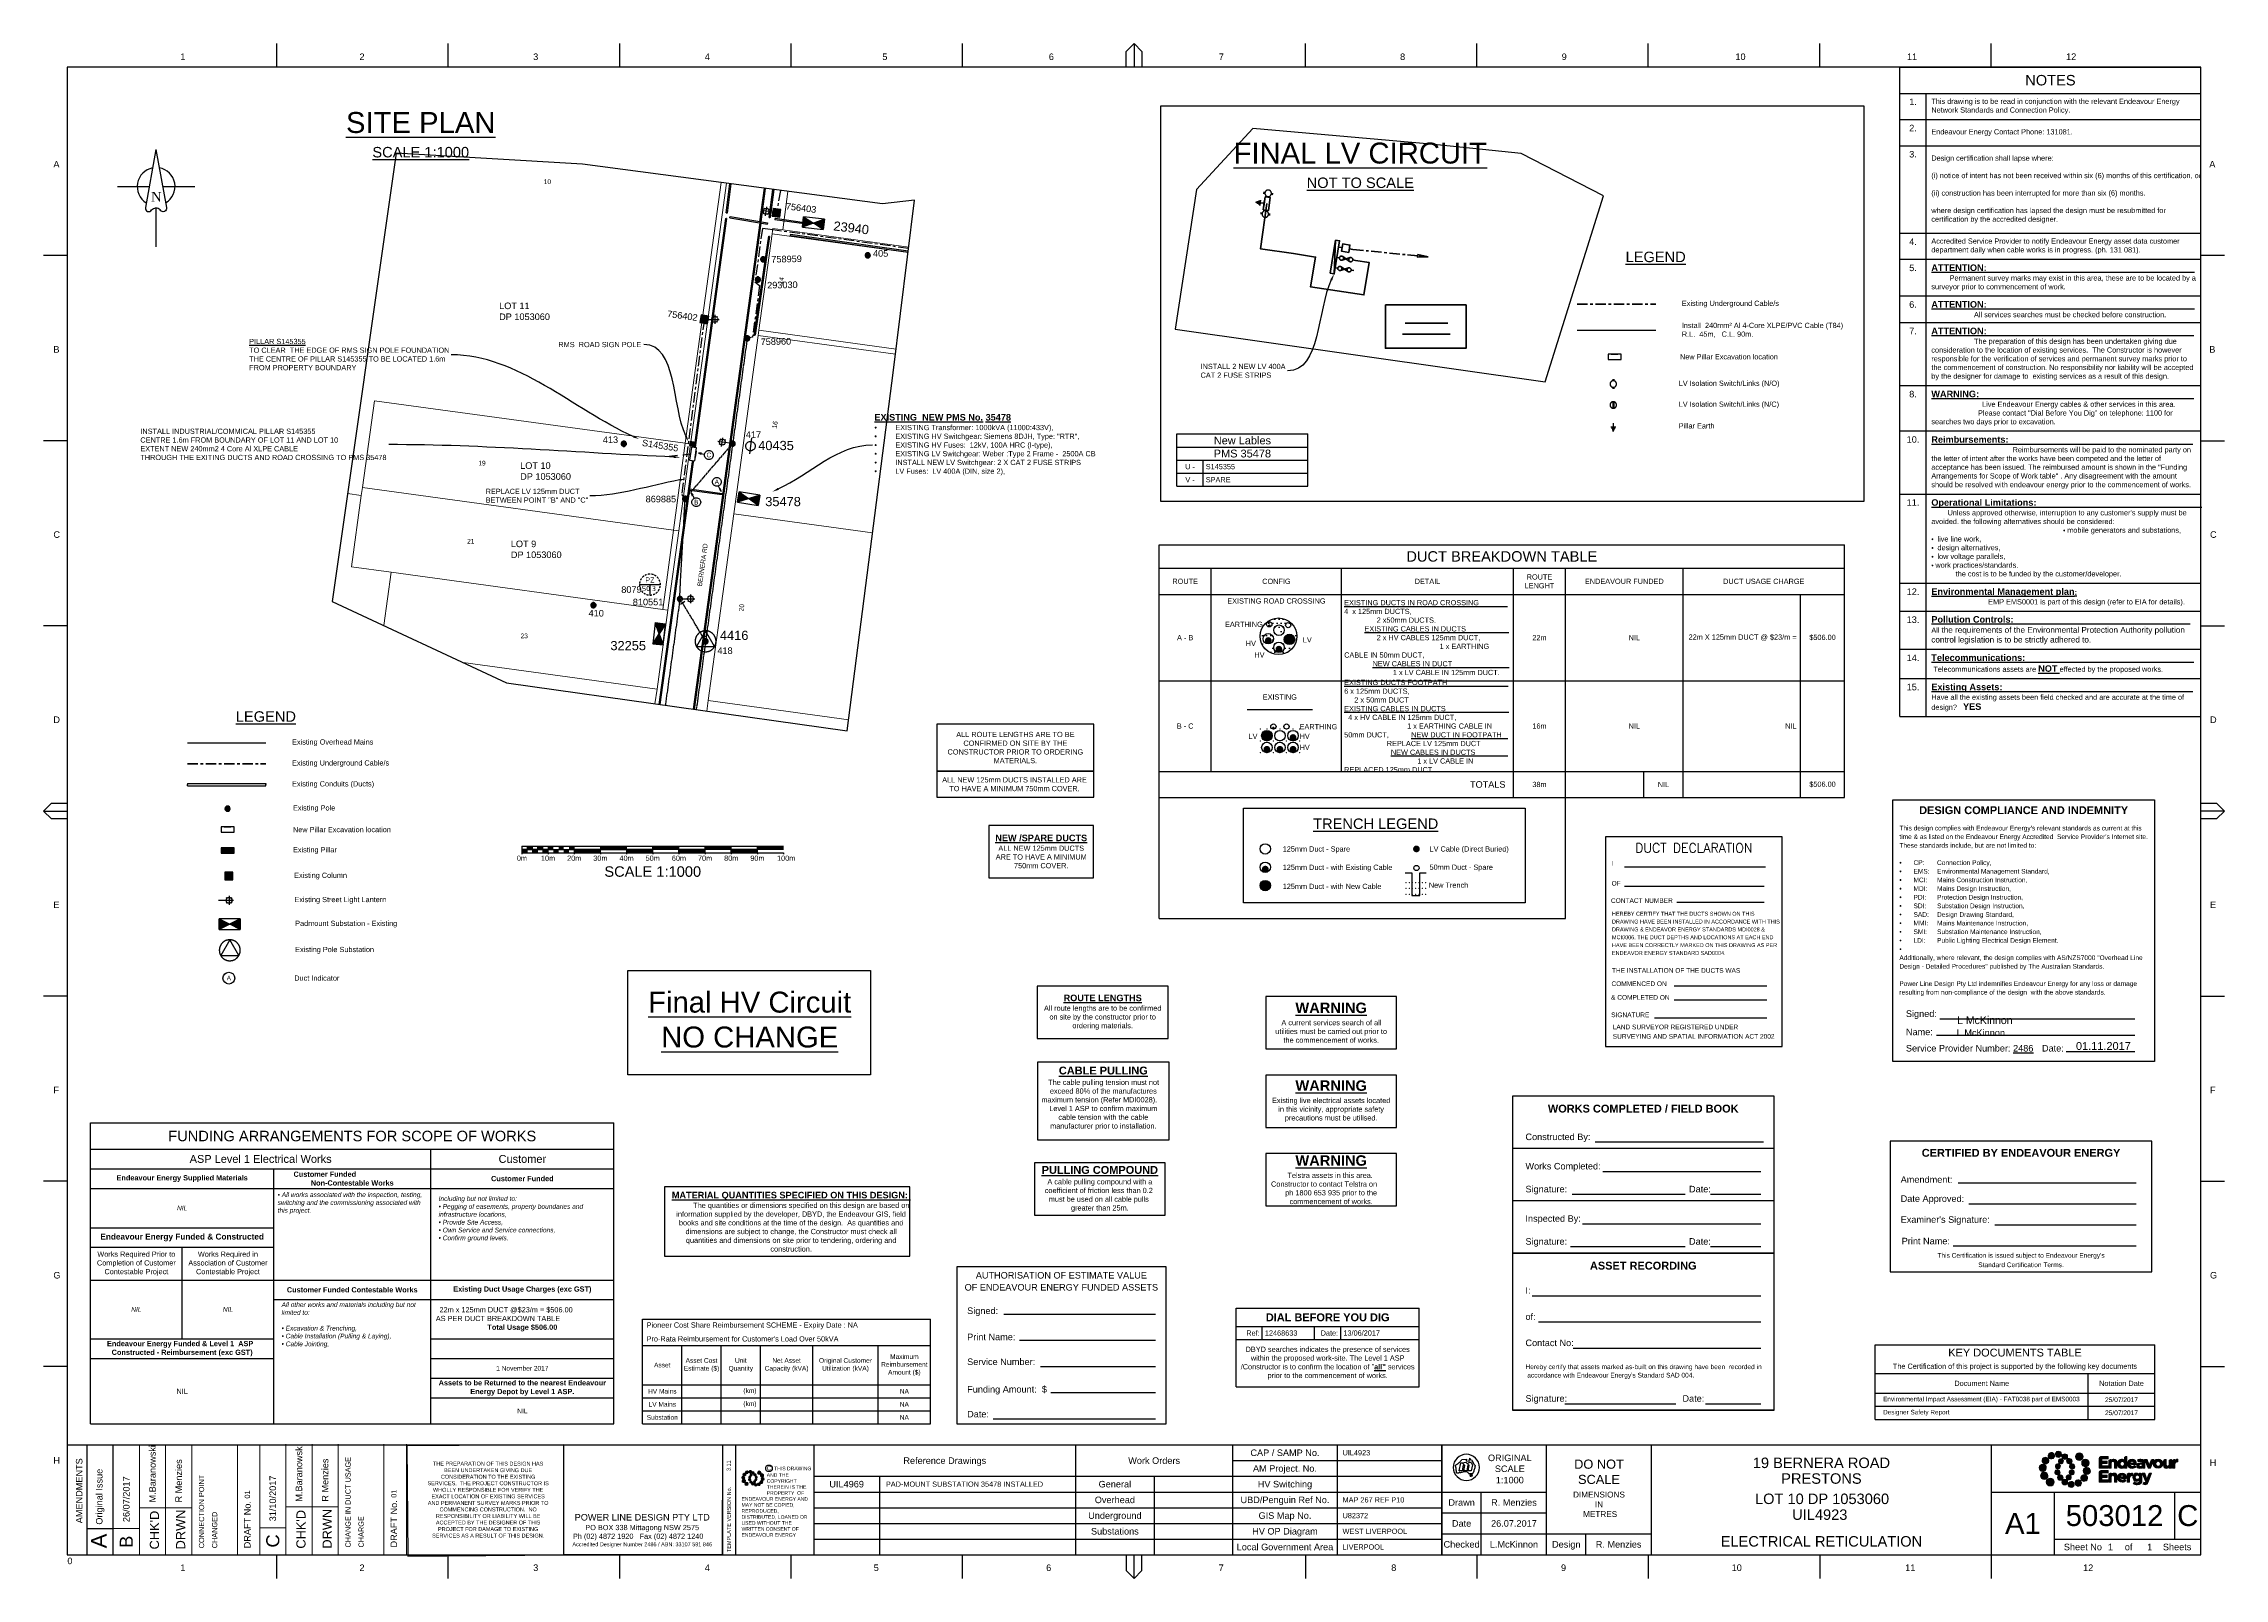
# Paper-space layout 'SITE PLAN' of a CAD drawing. Header units: metres, sheet in millimetres. Extents: x -9 to 824, y -9 to 577.
# The model-space entities are those that its viewports show. They can reach past a viewport. Long polylines and large blocks are cut down to what shows.
import ezdxf
from ezdxf import colors
from ezdxf.entities.mleader import LeaderData, LeaderLine
from ezdxf.enums import TextEntityAlignment as Align
from ezdxf.math import Vec2, Vec3

# ---------------------------------------------------------------- set-up
doc = ezdxf.new("R2010")
doc.units = ezdxf.units.M
for name, pattern in [('Cable Exist OH', [1, 1, 0]), ('Cable Exist UG', [7, 4, -1, 1, -1]), ('Dash', [5, 3, -2]), ('IE Trench LV', [6, 4, -2])]:
    doc.linetypes.add(name, pattern=pattern)
doc.layers.get('0').update_dxf_attribs({"color": 6})
doc.layers.add('_User Miscellaneous10', color=252, linetype='Continuous', lineweight=13, plot=False, transparency=0.5)
for name, color, linetype, lineweight in [('_User_LV_Exist', 5, 'Continuous', 35), ('Cadastre Land Parcels_SP_EXT', 118, 'Continuous', 15), ('Cadastre Roads_SP_EXT', 218, 'Continuous', 15), ('Mains_LV_EXT', 163, 'Continuous', 25), ('Mains_SL_EXT', 131, 'Continuous', 25)]:
    doc.layers.add(name, color=color, linetype=linetype, lineweight=lineweight)
for name, color, linetype in [('Equip_LV_EXT', 7, 'Continuous'), ('Equip_LV_NEW', 2, 'Continuous'), ('Equip_SL_EXT', 7, 'Continuous'), ('Equip_SP_HV_EXT', 7, 'Continuous'), ('Equip_SP_SL_EXT', 7, 'Continuous'), ('Notes', 7, 'Continuous'), ('Notes_SP_MISC', 7, 'Continuous'), ('Notes_SP_NEW', 51, 'Continuous'), ('Services_SP_NEW_UG', 2, 'IE Trench LV'), ('Sub_SP_EXT', 7, 'Continuous'), ('Sub_SP_TR_HV_LV_EXT', 7, 'Continuous'), ('SupportsOH_SP_TR_HV_LV_SL_EXT', 7, 'Continuous'), ('SupportsUG_SP_LV_NEW', 2, 'Continuous'), ('SupportsUG_SP_LV_SL_EXT', 7, 'Continuous'), ('UG_Details_SP_MISC', 7, 'Continuous')]:
    doc.layers.add(name, color=color, linetype=linetype)
doc.layers.add('Viewports', color=6, linetype='Continuous', plot=False)
doc.styles.add('ARIAL', font='arial.ttf', dxfattribs={"height": 2})
doc.styles.add('COLUMN_LABEL', font='arial.ttf', dxfattribs={"height": 2})
doc.styles.add('Elec', font='romand__.ttf')
doc.styles.add('HVSW_LABEL', font='arial.ttf', dxfattribs={"height": 3.5})
doc.styles.add('iecARIAL', font='arial.ttf', dxfattribs={"height": 2})
doc.styles.add('iecNAME', font='times.ttf')
doc.styles.add('ieISOCP', font='arial.ttf', dxfattribs={"height": 1.5})
doc.styles.add('IESYMBOL1', font='isocp.shx')
doc.styles.add('POLE_LABEL', font='arial.ttf', dxfattribs={"height": 2})
doc.styles.add('SL_LABEL', font='arial.ttf', dxfattribs={"height": 2})
doc.styles.add('SLCP_LABEL', font='arial.ttf', dxfattribs={"height": 2})
doc.styles.get("Standard").update_dxf_attribs({"font": 'arial.ttf'})
doc.linetypes.add('Cable New UG', pattern='A,5.5,-0.01,["X",Standard,S=1.8,R=0,X=0,Y=-0.94],-1.7', length=7.21)
doc.linetypes.add('Cable x', pattern='A,4.5,-0.01,["X",Standard,S=1.25,R=0,X=0,Y=-0.65],-1.2', length=5.71)

# ---------------------------------------------------------------- blocks, each defined once
blk = doc.blocks.new('EE_LOGO_SMALL')
at = {"layer": 'Notes'}
h = blk.add_hatch(color=256, dxfattribs=at)
edge = h.paths.add_edge_path()
edge.add_spline(control_points=[(-8.4, 2), (-9.2, 2), (-9.8, 1.4), (-9.8, 0.7), (-9.9, -0.1), (-9.3, -0.7), (-8.6, -0.8), (-7.8, -0.8), (-7.2, -0.2), (-7.1, 0.5), (-7.1, 1.3), (-7.7, 1.9), (-8.4, 2)], knot_values=[0, 0, 0, 0, 1, 1, 1, 2, 2, 2, 3, 3, 3, 4, 4, 4, 4], degree=3, periodic=0)
h = blk.add_hatch(color=256, dxfattribs=at)
edge = h.paths.add_edge_path()
edge.add_spline(control_points=[(-6.8, 4.5), (-7.4, 4.8), (-8.2, 4.6), (-8.6, 4), (-8.9, 3.4), (-8.7, 2.6), (-8.1, 2.2), (-7.5, 1.9), (-6.7, 2.1), (-6.3, 2.7), (-6, 3.3), (-6.2, 4.1), (-6.8, 4.5)], knot_values=[0, 0, 0, 0, 1, 1, 1, 2, 2, 2, 3, 3, 3, 4, 4, 4, 4], degree=3, periodic=0)
h = blk.add_hatch(color=256, dxfattribs=at)
edge = h.paths.add_edge_path()
edge.add_spline(control_points=[(-4.2, 5.9), (-4.6, 6.5), (-5.3, 6.6), (-5.9, 6.3), (-6.4, 5.9), (-6.6, 5.1), (-6.2, 4.6), (-5.9, 4), (-5.1, 3.8), (-4.6, 4.2), (-4, 4.6), (-3.8, 5.3), (-4.2, 5.9)], knot_values=[0, 0, 0, 0, 1, 1, 1, 2, 2, 2, 3, 3, 3, 4, 4, 4, 4], degree=3, periodic=0)
h = blk.add_hatch(color=256, dxfattribs=at)
edge = h.paths.add_edge_path()
edge.add_spline(control_points=[(-1.3, 5.9), (-1.4, 6.5), (-2, 7), (-2.6, 6.9), (-3.3, 6.9), (-3.7, 6.3), (-3.7, 5.6), (-3.6, 5), (-3, 4.5), (-2.4, 4.6), (-1.7, 4.7), (-1.3, 5.2), (-1.3, 5.9)], knot_values=[0, 0, 0, 0, 1, 1, 1, 2, 2, 2, 3, 3, 3, 4, 4, 4, 4], degree=3, periodic=0)
h = blk.add_hatch(color=256, dxfattribs=at)
edge = h.paths.add_edge_path()
edge.add_spline(control_points=[(-2.5, 2.1), (-3, 2.2), (-3.5, 1.9), (-3.6, 1.3), (-3.7, 0.8), (-3.4, 0.3), (-2.9, 0.2), (-2.4, 0.1), (-1.9, 0.4), (-1.8, 0.9), (-1.7, 1.5), (-2, 2), (-2.5, 2.1)], knot_values=[0, 0, 0, 0, 1, 1, 1, 2, 2, 2, 3, 3, 3, 4, 4, 4, 4], degree=3, periodic=0)
h = blk.add_hatch(color=256, dxfattribs=at)
edge = h.paths.add_edge_path()
edge.add_spline(control_points=[(1, 4.9), (1, 4.3), (0.5, 3.8), (-0.1, 3.8), (-0.7, 3.8), (-1.2, 4.3), (-1.2, 4.9), (-1.2, 5.5), (-0.7, 6), (-0.1, 6), (0.5, 6), (1, 5.5), (1, 4.9)], knot_values=[0, 0, 0, 0, 1, 1, 1, 2, 2, 2, 3, 3, 3, 4, 4, 4, 4], degree=3, periodic=0)
edge = h.paths.add_edge_path()
edge.add_spline(control_points=[(-1.4, 4), (-1.9, 4.1), (-2.4, 3.8), (-2.5, 3.3), (-2.6, 2.7), (-2.3, 2.2), (-1.8, 2.1), (-1.3, 2), (-0.7, 2.3), (-0.6, 2.9), (-0.5, 3.4), (-0.9, 3.9), (-1.4, 4)], knot_values=[0, 0, 0, 0, 1, 1, 1, 2, 2, 2, 3, 3, 3, 4, 4, 4, 4], degree=3, periodic=0)
h = blk.add_hatch(color=256, dxfattribs=at)
edge = h.paths.add_edge_path()
edge.add_spline(control_points=[(2.3, 2.4), (2.8, 2.8), (2.8, 3.4), (2.4, 3.9), (2, 4.3), (1.4, 4.3), (0.9, 3.9), (0.5, 3.6), (0.5, 2.9), (0.9, 2.5), (1.2, 2), (1.9, 2), (2.3, 2.4)], knot_values=[0, 0, 0, 0, 1, 1, 1, 2, 2, 2, 3, 3, 3, 4, 4, 4, 4], degree=3, periodic=0)
edge = h.paths.add_edge_path()
edge.add_spline(control_points=[(1, 4.9), (1, 4.3), (0.5, 3.8), (-0.1, 3.8), (-0.7, 3.8), (-1.2, 4.3), (-1.2, 4.9), (-1.2, 5.5), (-0.7, 6), (-0.1, 6), (0.5, 6), (1, 5.5), (1, 4.9)], knot_values=[0, 0, 0, 0, 1, 1, 1, 2, 2, 2, 3, 3, 3, 4, 4, 4, 4], degree=3, periodic=0)
h = blk.add_hatch(color=256, dxfattribs=at)
edge = h.paths.add_edge_path()
edge.add_spline(control_points=[(1, 4.9), (1, 4.3), (0.5, 3.8), (-0.1, 3.8), (-0.7, 3.8), (-1.2, 4.3), (-1.2, 4.9), (-1.2, 5.5), (-0.7, 6), (-0.1, 6), (0.5, 6), (1, 5.5), (1, 4.9)], knot_values=[0, 0, 0, 0, 1, 1, 1, 2, 2, 2, 3, 3, 3, 4, 4, 4, 4], degree=3, periodic=0)
edge = h.paths.add_edge_path(flags=16)
edge.add_spline(control_points=[(1, 4.9), (1, 4.3), (0.5, 3.8), (-0.1, 3.8), (-0.7, 3.8), (-1.2, 4.3), (-1.2, 4.9), (-1.2, 5.5), (-0.7, 6), (-0.1, 6), (0.5, 6), (1, 5.5), (1, 4.9)], knot_values=[0, 0, 0, 0, 1, 1, 1, 2, 2, 2, 3, 3, 3, 4, 4, 4, 4], degree=3, periodic=0)
h = blk.add_hatch(color=256, dxfattribs=at)
edge = h.paths.add_edge_path()
edge.add_spline(control_points=[(3, 0.2), (3.5, 0.3), (3.8, 0.9), (3.7, 1.4), (3.6, 1.9), (3, 2.3), (2.5, 2.1), (1.9, 2), (1.6, 1.4), (1.8, 0.9), (1.9, 0.4), (2.5, 0.1), (3, 0.2)], knot_values=[0, 0, 0, 0, 1, 1, 1, 2, 2, 2, 3, 3, 3, 4, 4, 4, 4], degree=3, periodic=0)
h = blk.add_hatch(color=256, dxfattribs=at)
edge = h.paths.add_edge_path()
edge.add_spline(control_points=[(7, 4.9), (7, 4), (6.3, 3.4), (5.5, 3.4), (4.6, 3.4), (4, 4), (4, 4.9), (4, 5.7), (4.6, 6.4), (5.5, 6.4), (6.3, 6.4), (7, 5.7), (7, 4.9)], knot_values=[0, 0, 0, 0, 1, 1, 1, 2, 2, 2, 3, 3, 3, 4, 4, 4, 4], degree=3, periodic=0)
h = blk.add_hatch(color=256, dxfattribs=at)
edge = h.paths.add_edge_path()
edge.add_spline(control_points=[(8.4, 1.1), (9.1, 1.5), (9.4, 2.3), (9.1, 3), (8.8, 3.7), (7.9, 4.1), (7.2, 3.8), (6.5, 3.4), (6.2, 2.6), (6.5, 1.9), (6.8, 1.2), (7.7, 0.8), (8.4, 1.1)], knot_values=[0, 0, 0, 0, 1, 1, 1, 2, 2, 2, 3, 3, 3, 4, 4, 4, 4], degree=3, periodic=0)
h = blk.add_hatch(color=256, dxfattribs=at)
edge = h.paths.add_edge_path()
edge.add_spline(control_points=[(8.3, -1.9), (9, -1.9), (9.7, -1.4), (9.7, -0.6), (9.7, 0.1), (9.2, 0.8), (8.4, 0.8), (7.7, 0.8), (7, 0.3), (7, -0.5), (6.9, -1.2), (7.5, -1.9), (8.3, -1.9)], knot_values=[0, 0, 0, 0, 1, 1, 1, 2, 2, 2, 3, 3, 3, 4, 4, 4, 4], degree=3, periodic=0)
h = blk.add_hatch(color=256, dxfattribs=at)
edge = h.paths.add_edge_path()
edge.add_spline(control_points=[(-8.5, -1.1), (-9.2, -1.4), (-9.6, -2.3), (-9.3, -3), (-8.9, -3.7), (-8.1, -4), (-7.4, -3.7), (-6.7, -3.4), (-6.3, -2.5), (-6.6, -1.8), (-7, -1.1), (-7.8, -0.8), (-8.5, -1.1)], knot_values=[0, 0, 0, 0, 1, 1, 1, 2, 2, 2, 3, 3, 3, 4, 4, 4, 4], degree=3, periodic=0)
h = blk.add_hatch(color=256, dxfattribs=at)
edge = h.paths.add_edge_path()
edge.add_spline(control_points=[(-7.1, -4.8), (-7.1, -4), (-6.5, -3.3), (-5.6, -3.3), (-4.8, -3.3), (-4.1, -4), (-4.1, -4.8), (-4.1, -5.7), (-4.8, -6.3), (-5.6, -6.3), (-6.5, -6.3), (-7.1, -5.7), (-7.1, -4.8)], knot_values=[0, 0, 0, 0, 1, 1, 1, 2, 2, 2, 3, 3, 3, 4, 4, 4, 4], degree=3, periodic=0)
h = blk.add_hatch(color=256, dxfattribs=at)
edge = h.paths.add_edge_path()
edge.add_spline(control_points=[(-3.1, -0.2), (-3.7, -0.3), (-4, -0.8), (-3.8, -1.4), (-3.7, -1.9), (-3.2, -2.2), (-2.6, -2.1), (-2.1, -1.9), (-1.8, -1.4), (-1.9, -0.9), (-2.1, -0.3), (-2.6, 0), (-3.1, -0.2)], knot_values=[0, 0, 0, 0, 1, 1, 1, 2, 2, 2, 3, 3, 3, 4, 4, 4, 4], degree=3, periodic=0)
h = blk.add_hatch(color=256, dxfattribs=at)
edge = h.paths.add_edge_path()
edge.add_spline(control_points=[(-2.5, -2.3), (-2.9, -2.7), (-3, -3.4), (-2.6, -3.8), (-2.2, -4.2), (-1.5, -4.3), (-1.1, -3.9), (-0.7, -3.5), (-0.6, -2.8), (-1, -2.4), (-1.4, -2), (-2, -1.9), (-2.5, -2.3)], knot_values=[0, 0, 0, 0, 1, 1, 1, 2, 2, 2, 3, 3, 3, 4, 4, 4, 4], degree=3, periodic=0)
h = blk.add_hatch(color=256, dxfattribs=at)
edge = h.paths.add_edge_path()
edge.add_spline(control_points=[(-1.2, -4.8), (-1.2, -4.2), (-0.7, -3.7), (-0.1, -3.7), (0.5, -3.7), (1, -4.2), (1, -4.8), (1, -5.4), (0.5, -5.9), (-0.1, -5.9), (-0.7, -5.9), (-1.2, -5.4), (-1.2, -4.8)], knot_values=[0, 0, 0, 0, 1, 1, 1, 2, 2, 2, 3, 3, 3, 4, 4, 4, 4], degree=3, periodic=0)
h = blk.add_hatch(color=256, dxfattribs=at)
edge = h.paths.add_edge_path()
edge.add_spline(control_points=[(1.2, -3.9), (1.7, -4.1), (2.2, -3.7), (2.3, -3.2), (2.5, -2.7), (2.1, -2.2), (1.6, -2.1), (1.1, -2), (0.6, -2.3), (0.5, -2.8), (0.4, -3.3), (0.7, -3.8), (1.2, -3.9)], knot_values=[0, 0, 0, 0, 1, 1, 1, 2, 2, 2, 3, 3, 3, 4, 4, 4, 4], degree=3, periodic=0)
h = blk.add_hatch(color=256, dxfattribs=at)
edge = h.paths.add_edge_path()
edge.add_spline(control_points=[(1.2, -5.8), (1.3, -6.5), (1.8, -6.9), (2.5, -6.9), (3.1, -6.8), (3.6, -6.2), (3.5, -5.6), (3.4, -5), (2.9, -4.5), (2.2, -4.6), (1.6, -4.6), (1.1, -5.2), (1.2, -5.8)], knot_values=[0, 0, 0, 0, 1, 1, 1, 2, 2, 2, 3, 3, 3, 4, 4, 4, 4], degree=3, periodic=0)
h = blk.add_hatch(color=256, dxfattribs=at)
edge = h.paths.add_edge_path()
edge.add_spline(control_points=[(2.4, -2), (2.9, -2.1), (3.4, -1.8), (3.5, -1.3), (3.6, -0.8), (3.3, -0.3), (2.8, -0.2), (2.2, -0.1), (1.7, -0.4), (1.6, -0.9), (1.5, -1.4), (1.8, -1.9), (2.4, -2)], knot_values=[0, 0, 0, 0, 1, 1, 1, 2, 2, 2, 3, 3, 3, 4, 4, 4, 4], degree=3, periodic=0)
h = blk.add_hatch(color=256, dxfattribs=at)
edge = h.paths.add_edge_path()
edge.add_spline(control_points=[(4, -5.8), (4.4, -6.4), (5.2, -6.6), (5.7, -6.2), (6.3, -5.8), (6.5, -5.1), (6.1, -4.5), (5.7, -4), (5, -3.8), (4.4, -4.2), (3.8, -4.5), (3.7, -5.3), (4, -5.8)], knot_values=[0, 0, 0, 0, 1, 1, 1, 2, 2, 2, 3, 3, 3, 4, 4, 4, 4], degree=3, periodic=0)
h = blk.add_hatch(color=256, dxfattribs=at)
edge = h.paths.add_edge_path()
edge.add_spline(control_points=[(6.7, -4.4), (7.3, -4.8), (8.1, -4.6), (8.4, -4), (8.8, -3.3), (8.6, -2.6), (8, -2.2), (7.3, -1.8), (6.6, -2.1), (6.2, -2.7), (5.8, -3.3), (6, -4.1), (6.7, -4.4)], knot_values=[0, 0, 0, 0, 1, 1, 1, 2, 2, 2, 3, 3, 3, 4, 4, 4, 4], degree=3, periodic=0)
at = {"layer": 'Notes', "lineweight": 0}
for points in [[(1.8, 2.1), (1.8, 2.1)], [(-2, -2.1), (-2, -2.1)]]:
    blk.add_lwpolyline(points, dxfattribs=at)
for points in [[(-8.4, 2), (-9.2, 2), (-9.8, 1.4), (-9.8, 0.7), (-9.9, -0.1), (-9.3, -0.7), (-8.6, -0.8), (-7.8, -0.8), (-7.2, -0.2), (-7.1, 0.5), (-7.1, 1.3), (-7.7, 1.9), (-8.4, 2)], [(-6.8, 4.5), (-7.4, 4.8), (-8.2, 4.6), (-8.6, 4), (-8.9, 3.4), (-8.7, 2.6), (-8.1, 2.2), (-7.5, 1.9), (-6.7, 2.1), (-6.3, 2.7), (-6, 3.3), (-6.2, 4.1), (-6.8, 4.5)], [(-4.2, 5.9), (-4.6, 6.5), (-5.3, 6.6), (-5.9, 6.3), (-6.4, 5.9), (-6.6, 5.1), (-6.2, 4.6), (-5.9, 4), (-5.1, 3.8), (-4.6, 4.2), (-4, 4.6), (-3.8, 5.3), (-4.2, 5.9)], [(-1.3, 5.9), (-1.4, 6.5), (-2, 7), (-2.6, 6.9), (-3.3, 6.9), (-3.7, 6.3), (-3.7, 5.6), (-3.6, 5), (-3, 4.5), (-2.4, 4.6), (-1.7, 4.7), (-1.3, 5.2), (-1.3, 5.9)], [(-2.5, 2.1), (-3, 2.2), (-3.5, 1.9), (-3.6, 1.3), (-3.7, 0.8), (-3.4, 0.3), (-2.9, 0.2), (-2.4, 0.1), (-1.9, 0.4), (-1.8, 0.9), (-1.7, 1.5), (-2, 2), (-2.5, 2.1)], [(-1.4, 4), (-1.9, 4.1), (-2.4, 3.8), (-2.5, 3.3), (-2.6, 2.7), (-2.3, 2.2), (-1.8, 2.1), (-1.3, 2), (-0.7, 2.3), (-0.6, 2.9), (-0.5, 3.4), (-0.9, 3.9), (-1.4, 4)], [(1, 4.9), (1, 4.3), (0.5, 3.8), (-0.1, 3.8), (-0.7, 3.8), (-1.2, 4.3), (-1.2, 4.9), (-1.2, 5.5), (-0.7, 6), (-0.1, 6), (0.5, 6), (1, 5.5), (1, 4.9)], [(1, 4.9), (1, 4.3), (0.5, 3.8), (-0.1, 3.8), (-0.7, 3.8), (-1.2, 4.3), (-1.2, 4.9), (-1.2, 5.5), (-0.7, 6), (-0.1, 6), (0.5, 6), (1, 5.5), (1, 4.9)], [(2.3, 2.4), (2.8, 2.8), (2.8, 3.4), (2.4, 3.9), (2, 4.3), (1.4, 4.3), (0.9, 3.9), (0.5, 3.6), (0.5, 2.9), (0.9, 2.5), (1.2, 2), (1.9, 2), (2.3, 2.4)], [(3, 0.2), (3.5, 0.3), (3.8, 0.9), (3.7, 1.4), (3.6, 1.9), (3, 2.3), (2.5, 2.1), (1.9, 2), (1.6, 1.4), (1.8, 0.9), (1.9, 0.4), (2.5, 0.1), (3, 0.2)], [(7, 4.9), (7, 4), (6.3, 3.4), (5.5, 3.4), (4.6, 3.4), (4, 4), (4, 4.9), (4, 5.7), (4.6, 6.4), (5.5, 6.4), (6.3, 6.4), (7, 5.7), (7, 4.9)], [(8.4, 1.1), (9.1, 1.5), (9.4, 2.3), (9.1, 3), (8.8, 3.7), (7.9, 4.1), (7.2, 3.8), (6.5, 3.4), (6.2, 2.6), (6.5, 1.9), (6.8, 1.2), (7.7, 0.8), (8.4, 1.1)], [(8.3, -1.9), (9, -1.9), (9.7, -1.4), (9.7, -0.6), (9.7, 0.1), (9.2, 0.8), (8.4, 0.8), (7.7, 0.8), (7, 0.3), (7, -0.5), (6.9, -1.2), (7.5, -1.9), (8.3, -1.9)], [(-8.5, -1.1), (-9.2, -1.4), (-9.6, -2.3), (-9.3, -3), (-8.9, -3.7), (-8.1, -4), (-7.4, -3.7), (-6.7, -3.4), (-6.3, -2.5), (-6.6, -1.8), (-7, -1.1), (-7.8, -0.8), (-8.5, -1.1)], [(-7.1, -4.8), (-7.1, -4), (-6.5, -3.3), (-5.6, -3.3), (-4.8, -3.3), (-4.1, -4), (-4.1, -4.8), (-4.1, -5.7), (-4.8, -6.3), (-5.6, -6.3), (-6.5, -6.3), (-7.1, -5.7), (-7.1, -4.8)], [(-3.1, -0.2), (-3.7, -0.3), (-4, -0.8), (-3.8, -1.4), (-3.7, -1.9), (-3.2, -2.2), (-2.6, -2.1), (-2.1, -1.9), (-1.8, -1.4), (-1.9, -0.9), (-2.1, -0.3), (-2.6, 0), (-3.1, -0.2)], [(-2.5, -2.3), (-2.9, -2.7), (-3, -3.4), (-2.6, -3.8), (-2.2, -4.2), (-1.5, -4.3), (-1.1, -3.9), (-0.7, -3.5), (-0.6, -2.8), (-1, -2.4), (-1.4, -2), (-2, -1.9), (-2.5, -2.3)], [(-1.2, -4.8), (-1.2, -4.2), (-0.7, -3.7), (-0.1, -3.7), (0.5, -3.7), (1, -4.2), (1, -4.8), (1, -5.4), (0.5, -5.9), (-0.1, -5.9), (-0.7, -5.9), (-1.2, -5.4), (-1.2, -4.8)], [(1.2, -3.9), (1.7, -4.1), (2.2, -3.7), (2.3, -3.2), (2.5, -2.7), (2.1, -2.2), (1.6, -2.1), (1.1, -2), (0.6, -2.3), (0.5, -2.8), (0.4, -3.3), (0.7, -3.8), (1.2, -3.9)], [(1.2, -5.8), (1.3, -6.5), (1.8, -6.9), (2.5, -6.9), (3.1, -6.8), (3.6, -6.2), (3.5, -5.6), (3.4, -5), (2.9, -4.5), (2.2, -4.6), (1.6, -4.6), (1.1, -5.2), (1.2, -5.8)], [(2.4, -2), (2.9, -2.1), (3.4, -1.8), (3.5, -1.3), (3.6, -0.8), (3.3, -0.3), (2.8, -0.2), (2.2, -0.1), (1.7, -0.4), (1.6, -0.9), (1.5, -1.4), (1.8, -1.9), (2.4, -2)], [(4, -5.8), (4.4, -6.4), (5.2, -6.6), (5.7, -6.2), (6.3, -5.8), (6.5, -5.1), (6.1, -4.5), (5.7, -4), (5, -3.8), (4.4, -4.2), (3.8, -4.5), (3.7, -5.3), (4, -5.8)], [(6.7, -4.4), (7.3, -4.8), (8.1, -4.6), (8.4, -4), (8.8, -3.3), (8.6, -2.6), (8, -2.2), (7.3, -1.8), (6.6, -2.1), (6.2, -2.7), (5.8, -3.3), (6, -4.1), (6.7, -4.4)]]:
    blk.add_open_spline(points, degree=3, knots=[0, 0, 0, 0, 1, 1, 1, 2, 2, 2, 3, 3, 3, 4, 4, 4, 4], dxfattribs=at)
blk = doc.blocks.new('EE_COPYRIGHT_A1')
at = {"layer": 'Notes'}
blk.add_circle((9.53, -0.82), 1.15, dxfattribs=at)
at = {"xscale": 0.4, "yscale": 0.4, "zscale": 0.4}
blk.add_blockref('EE_LOGO_SMALL', (3.96, -4.29), dxfattribs=at)
at = {"layer": 'Notes', "insert": (0, 0), "char_height": 1.25, "width": 24.1208, "attachment_point": 1, "style": 'ARIAL'}
blk.add_mtext('\\pt8.75;               ^I{\\H1.2x;C } THIS DRAWING\\P\\pi-8.75,l8.75,t8.75,20;       ^IAND THE ^I\\P\\pi0,t8.75;COPYRIGHT\\P\\pi-8.75,t1.25,8.75;^I^ITHEREIN IS THE PROPERTY  OF \\P\\pi0,l0,t1.25;ENDEAVOUR ENERGY AND MAY NOT BE COPIED, REPRODUCED, DISTRIBUTED, LOANED OR USED WITHOUT THE WRITTEN CONSENT OF ENDEAVOUR ENERGY', dxfattribs=at)
blk = doc.blocks.new('EE_LOGO')
h = blk.add_hatch(color=256)
edge = h.paths.add_edge_path()
edge.add_spline(control_points=[(-25.34, 1.94), (-26.08, 1.98), (-26.72, 1.41), (-26.77, 0.66), (-26.81, -0.09), (-26.24, -0.72), (-25.49, -0.77), (-24.74, -0.81), (-24.1, -0.24), (-24.06, 0.51), (-24.02, 1.25), (-24.59, 1.89), (-25.34, 1.94)], knot_values=[0, 0, 0, 0, 1, 1, 1, 2, 2, 2, 3, 3, 3, 4, 4, 4, 4], degree=3, periodic=0)
h = blk.add_hatch(color=256)
edge = h.paths.add_edge_path()
edge.add_spline(control_points=[(-23.73, 4.46), (-24.34, 4.81), (-25.13, 4.61), (-25.49, 3.99), (-25.85, 3.38), (-25.64, 2.59), (-25.03, 2.23), (-24.41, 1.87), (-23.63, 2.08), (-23.27, 2.69), (-22.91, 3.31), (-23.12, 4.1), (-23.73, 4.46)], knot_values=[0, 0, 0, 0, 1, 1, 1, 2, 2, 2, 3, 3, 3, 4, 4, 4, 4], degree=3, periodic=0)
h = blk.add_hatch(color=256)
edge = h.paths.add_edge_path()
edge.add_spline(control_points=[(-21.12, 5.87), (-21.48, 6.44), (-22.24, 6.61), (-22.81, 6.24), (-23.37, 5.88), (-23.54, 5.12), (-23.17, 4.55), (-22.81, 3.98), (-22.05, 3.82), (-21.48, 4.19), (-20.92, 4.55), (-20.75, 5.31), (-21.12, 5.87)], knot_values=[0, 0, 0, 0, 1, 1, 1, 2, 2, 2, 3, 3, 3, 4, 4, 4, 4], degree=3, periodic=0)
h = blk.add_hatch(color=256)
edge = h.paths.add_edge_path()
edge.add_spline(control_points=[(-19.43, 2.06), (-19.94, 2.17), (-20.44, 1.84), (-20.55, 1.33), (-20.66, 0.82), (-20.34, 0.32), (-19.83, 0.21), (-19.32, 0.1), (-18.81, 0.42), (-18.71, 0.93), (-18.59, 1.44), (-18.92, 1.95), (-19.43, 2.06)], knot_values=[0, 0, 0, 0, 1, 1, 1, 2, 2, 2, 3, 3, 3, 4, 4, 4, 4], degree=3, periodic=0)
h = blk.add_hatch(color=256)
edge = h.paths.add_edge_path()
edge.add_spline(control_points=[(-18.27, 5.87), (-18.34, 6.5), (-18.91, 6.97), (-19.54, 6.9), (-20.18, 6.84), (-20.65, 6.27), (-20.58, 5.63), (-20.52, 4.99), (-19.95, 4.53), (-19.31, 4.59), (-18.67, 4.66), (-18.21, 5.23), (-18.27, 5.87)], knot_values=[0, 0, 0, 0, 1, 1, 1, 2, 2, 2, 3, 3, 3, 4, 4, 4, 4], degree=3, periodic=0)
h = blk.add_hatch(color=256)
edge = h.paths.add_edge_path()
edge.add_spline(control_points=[(-15.91, 4.86), (-15.91, 4.26), (-16.4, 3.77), (-17, 3.77), (-17.6, 3.77), (-18.08, 4.26), (-18.08, 4.86), (-18.08, 5.46), (-17.6, 5.95), (-17, 5.95), (-16.4, 5.95), (-15.91, 5.46), (-15.91, 4.86)], knot_values=[0, 0, 0, 0, 1, 1, 1, 2, 2, 2, 3, 3, 3, 4, 4, 4, 4], degree=3, periodic=0)
edge = h.paths.add_edge_path()
edge.add_spline(control_points=[(-18.29, 3.97), (-18.8, 4.08), (-19.3, 3.76), (-19.41, 3.25), (-19.52, 2.74), (-19.2, 2.23), (-18.69, 2.12), (-18.18, 2.01), (-17.67, 2.33), (-17.56, 2.84), (-17.45, 3.35), (-17.78, 3.86), (-18.29, 3.97)], knot_values=[0, 0, 0, 0, 1, 1, 1, 2, 2, 2, 3, 3, 3, 4, 4, 4, 4], degree=3, periodic=0)
h = blk.add_hatch(color=256)
edge = h.paths.add_edge_path()
edge.add_spline(control_points=[(-14.59, 2.36), (-14.16, 2.75), (-14.12, 3.41), (-14.51, 3.84), (-14.89, 4.27), (-15.55, 4.31), (-15.99, 3.93), (-16.42, 3.54), (-16.46, 2.88), (-16.07, 2.45), (-15.69, 2.01), (-15.02, 1.98), (-14.59, 2.36)], knot_values=[0, 0, 0, 0, 1, 1, 1, 2, 2, 2, 3, 3, 3, 4, 4, 4, 4], degree=3, periodic=0)
edge = h.paths.add_edge_path()
edge.add_spline(control_points=[(-15.91, 4.86), (-15.91, 4.26), (-16.4, 3.77), (-17, 3.77), (-17.6, 3.77), (-18.08, 4.26), (-18.08, 4.86), (-18.08, 5.46), (-17.6, 5.95), (-17, 5.95), (-16.4, 5.95), (-15.91, 5.46), (-15.91, 4.86)], knot_values=[0, 0, 0, 0, 1, 1, 1, 2, 2, 2, 3, 3, 3, 4, 4, 4, 4], degree=3, periodic=0)
h = blk.add_hatch(color=256)
edge = h.paths.add_edge_path()
edge.add_spline(control_points=[(-15.91, 4.86), (-15.91, 4.26), (-16.4, 3.77), (-17, 3.77), (-17.6, 3.77), (-18.08, 4.26), (-18.08, 4.86), (-18.08, 5.46), (-17.6, 5.95), (-17, 5.95), (-16.4, 5.95), (-15.91, 5.46), (-15.91, 4.86)], knot_values=[0, 0, 0, 0, 1, 1, 1, 2, 2, 2, 3, 3, 3, 4, 4, 4, 4], degree=3, periodic=0)
edge = h.paths.add_edge_path(flags=16)
edge.add_spline(control_points=[(-15.91, 4.86), (-15.91, 4.26), (-16.4, 3.77), (-17, 3.77), (-17.6, 3.77), (-18.08, 4.26), (-18.08, 4.86), (-18.08, 5.46), (-17.6, 5.95), (-17, 5.95), (-16.4, 5.95), (-15.91, 5.46), (-15.91, 4.86)], knot_values=[0, 0, 0, 0, 1, 1, 1, 2, 2, 2, 3, 3, 3, 4, 4, 4, 4], degree=3, periodic=0)
h = blk.add_hatch(color=256)
edge = h.paths.add_edge_path()
edge.add_spline(control_points=[(-13.94, 0.18), (-13.41, 0.32), (-13.09, 0.87), (-13.23, 1.4), (-13.37, 1.93), (-13.92, 2.25), (-14.45, 2.11), (-14.98, 1.97), (-15.3, 1.42), (-15.16, 0.89), (-15.02, 0.36), (-14.47, 0.04), (-13.94, 0.18)], knot_values=[0, 0, 0, 0, 1, 1, 1, 2, 2, 2, 3, 3, 3, 4, 4, 4, 4], degree=3, periodic=0)
h = blk.add_hatch(color=256)
edge = h.paths.add_edge_path()
edge.add_spline(control_points=[(-9.93, 4.86), (-9.93, 4.03), (-10.61, 3.35), (-11.44, 3.35), (-12.28, 3.35), (-12.95, 4.03), (-12.95, 4.86), (-12.95, 5.69), (-12.28, 6.37), (-11.44, 6.37), (-10.61, 6.37), (-9.93, 5.69), (-9.93, 4.86)], knot_values=[0, 0, 0, 0, 1, 1, 1, 2, 2, 2, 3, 3, 3, 4, 4, 4, 4], degree=3, periodic=0)
h = blk.add_hatch(color=256)
edge = h.paths.add_edge_path()
edge.add_spline(control_points=[(-8.55, 1.13), (-7.83, 1.45), (-7.5, 2.29), (-7.82, 3.01), (-8.14, 3.73), (-8.98, 4.06), (-9.7, 3.74), (-10.42, 3.42), (-10.75, 2.58), (-10.43, 1.86), (-10.11, 1.14), (-9.27, 0.81), (-8.55, 1.13)], knot_values=[0, 0, 0, 0, 1, 1, 1, 2, 2, 2, 3, 3, 3, 4, 4, 4, 4], degree=3, periodic=0)
h = blk.add_hatch(color=256)
edge = h.paths.add_edge_path()
edge.add_spline(control_points=[(-8.66, -1.92), (-7.91, -1.96), (-7.27, -1.39), (-7.23, -0.64), (-7.19, 0.1), (-7.76, 0.74), (-8.51, 0.78), (-9.25, 0.83), (-9.89, 0.26), (-9.94, -0.49), (-9.98, -1.24), (-9.41, -1.88), (-8.66, -1.92)], knot_values=[0, 0, 0, 0, 1, 1, 1, 2, 2, 2, 3, 3, 3, 4, 4, 4, 4], degree=3, periodic=0)
h = blk.add_hatch(color=256)
edge = h.paths.add_edge_path()
edge.add_spline(control_points=[(-3.85, 0.44), (-3.85, 0.44), (-3.85, 4.25), (-3.85, 4.3), (-3.85, 4.35), (-3.85, 4.86), (-3.29, 4.86), (-2.74, 4.86), (-0.49, 4.86), (-0.49, 4.86), (-0.49, 4.86), (-0.49, 4), (-0.49, 4), (-0.49, 4), (-2.89, 4), (-2.89, 4), (-2.89, 4), (-2.89, 3.1), (-2.89, 3.1), (-2.89, 3.1), (-0.8, 3.1), (-0.8, 3.1), (-0.8, 3.1), (-0.8, 2.23), (-0.8, 2.23), (-0.8, 2.23), (-2.89, 2.23), (-2.89, 2.23), (-2.89, 2.23), (-2.89, 1.31), (-2.89, 1.31), (-2.89, 1.31), (-0.49, 1.31), (-0.49, 1.31), (-0.49, 1.31), (-0.49, 0.44), (-0.49, 0.44), (-0.49, 0.44), (-3.85, 0.44), (-3.85, 0.44)], knot_values=[0, 0, 0, 0, 1, 1, 1, 2, 2, 2, 3, 3, 3, 4, 4, 4, 5, 5, 5, 6, 6, 6, 7, 7, 7, 8, 8, 8, 9, 9, 9, 10, 10, 10, 11, 11, 11, 12, 12, 12, 13, 13, 13, 13], degree=3, periodic=0)
h = blk.add_hatch(color=256)
edge = h.paths.add_edge_path()
edge.add_spline(control_points=[(1.94, 0.44), (1.94, 0.44), (1.94, 2.33), (1.94, 2.33), (1.94, 2.78), (1.73, 3.02), (1.36, 3.02), (1, 3.02), (0.76, 2.78), (0.76, 2.33), (0.76, 2.33), (0.76, 0.44), (0.76, 0.44), (0.76, 0.44), (-0.2, 0.44), (-0.2, 0.44), (-0.2, 0.44), (-0.2, 3.21), (-0.2, 3.27), (-0.2, 3.33), (-0.2, 3.82), (0.36, 3.82), (0.76, 3.82), (0.76, 3.82), (0.76, 3.82), (0.76, 3.82), (0.76, 3.35), (0.76, 3.35), (0.98, 3.63), (1.27, 3.89), (1.75, 3.89), (2.48, 3.89), (2.9, 3.41), (2.9, 2.63), (2.9, 2.63), (2.9, 0.44), (2.9, 0.44), (2.9, 0.44), (1.94, 0.44), (1.94, 0.44)], knot_values=[0, 0, 0, 0, 1, 1, 1, 2, 2, 2, 3, 3, 3, 4, 4, 4, 5, 5, 5, 6, 6, 6, 7, 7, 7, 8, 8, 8, 9, 9, 9, 10, 10, 10, 11, 11, 11, 12, 12, 12, 13, 13, 13, 13], degree=3, periodic=0)
h = blk.add_hatch(color=256)
edge = h.paths.add_edge_path(flags=16)
edge.add_spline(control_points=[(5.8, 2.13), (5.8, 2.69), (5.43, 3.07), (4.98, 3.07), (4.53, 3.07), (4.15, 2.7), (4.15, 2.13), (4.15, 2.13), (4.15, 2.12), (4.15, 2.12), (4.15, 1.56), (4.53, 1.19), (4.98, 1.19), (5.43, 1.19), (5.8, 1.56), (5.8, 2.12), (5.8, 2.12), (5.8, 2.13), (5.8, 2.13)], knot_values=[0, 0, 0, 0, 1, 1, 1, 2, 2, 2, 3, 3, 3, 4, 4, 4, 5, 5, 5, 6, 6, 6, 6], degree=3, periodic=0)
edge = h.paths.add_edge_path()
edge.add_spline(control_points=[(5.79, 0.44), (5.79, 0.44), (5.79, 0.92), (5.79, 0.92), (5.55, 0.6), (5.23, 0.37), (4.73, 0.37), (3.94, 0.37), (3.19, 0.99), (3.19, 2.12), (3.19, 2.12), (3.19, 2.13), (3.19, 2.13), (3.19, 3.26), (3.93, 3.88), (4.73, 3.88), (5.24, 3.88), (5.56, 3.65), (5.79, 3.38), (5.79, 3.38), (5.79, 4.27), (5.79, 4.3), (5.79, 4.34), (5.79, 4.86), (6.34, 4.86), (6.73, 4.86), (6.75, 4.86), (6.75, 4.86), (6.75, 4.86), (6.75, 0.44), (6.75, 0.44), (6.75, 0.44), (5.79, 0.44), (5.79, 0.44)], knot_values=[0, 0, 0, 0, 1, 1, 1, 2, 2, 2, 3, 3, 3, 4, 4, 4, 5, 5, 5, 6, 6, 6, 7, 7, 7, 8, 8, 8, 9, 9, 9, 10, 10, 10, 11, 11, 11, 11], degree=3, periodic=0)
h = blk.add_hatch(color=256)
edge = h.paths.add_edge_path()
edge.add_spline(control_points=[(8.69, 3.89), (7.7, 3.89), (7.01, 3.09), (7.01, 2.13), (7.01, 2.13), (7.01, 2.12), (7.01, 2.12), (7.01, 1.08), (7.77, 0.37), (8.78, 0.37), (9.39, 0.37), (9.85, 0.61), (10.16, 1), (10.16, 1), (9.62, 1.48), (9.62, 1.48), (9.35, 1.24), (9.12, 1.14), (8.79, 1.14), (8.33, 1.13), (8, 1.49), (7.95, 1.86), (7.91, 2.18), (7.93, 2.29), (7.95, 2.43), (8.02, 2.85), (8.29, 3.12), (8.69, 3.12), (9.09, 3.12), (9.34, 2.83), (9.4, 2.4), (9.4, 2.4), (8.14, 2.4), (8.14, 2.4), (8.14, 2.4), (8.12, 1.8), (8.64, 1.8), (9.17, 1.8), (10.32, 1.8), (10.32, 1.8), (10.33, 1.89), (10.34, 1.95), (10.34, 2.04), (10.34, 2.04), (10.34, 2.05), (10.34, 2.05), (10.34, 3.01), (9.82, 3.89), (8.69, 3.89)], knot_values=[0, 0, 0, 0, 1, 1, 1, 2, 2, 2, 3, 3, 3, 4, 4, 4, 5, 5, 5, 6, 6, 6, 7, 7, 7, 8, 8, 8, 9, 9, 9, 10, 10, 10, 11, 11, 11, 12, 12, 12, 13, 13, 13, 14, 14, 14, 15, 15, 15, 16, 16, 16, 16], degree=3, periodic=0)
h = blk.add_hatch(color=256)
edge = h.paths.add_edge_path(flags=16)
edge.add_spline(control_points=[(12.69, 1.8), (12.53, 1.88), (12.31, 1.93), (12.08, 1.93), (11.67, 1.93), (11.42, 1.77), (11.42, 1.46), (11.42, 1.46), (11.42, 1.45), (11.42, 1.45), (11.42, 1.19), (11.63, 1.04), (11.94, 1.04), (12.39, 1.04), (12.69, 1.29), (12.69, 1.63), (12.69, 1.63), (12.69, 1.8), (12.69, 1.8)], knot_values=[0, 0, 0, 0, 1, 1, 1, 2, 2, 2, 3, 3, 3, 4, 4, 4, 5, 5, 5, 6, 6, 6, 6], degree=3, periodic=0)
edge = h.paths.add_edge_path()
edge.add_spline(control_points=[(12.67, 0.44), (12.67, 0.44), (12.67, 0.81), (12.67, 0.81), (12.44, 0.55), (12.12, 0.38), (11.65, 0.38), (11.01, 0.38), (10.49, 0.74), (10.49, 1.41), (10.49, 1.41), (10.49, 1.42), (10.49, 1.42), (10.49, 2.16), (11.05, 2.5), (11.85, 2.5), (12.19, 2.5), (12.44, 2.45), (12.68, 2.37), (12.68, 2.37), (12.68, 2.42), (12.68, 2.42), (12.68, 2.82), (12.43, 3.07), (11.95, 3.07), (11.59, 3.07), (11.33, 3), (11.02, 2.89), (11.02, 2.89), (10.78, 3.62), (10.78, 3.62), (11.15, 3.78), (11.52, 3.89), (12.09, 3.89), (13.14, 3.89), (13.6, 3.35), (13.6, 2.43), (13.6, 2.43), (13.6, 0.44), (13.6, 0.44), (13.6, 0.44), (12.67, 0.44), (12.67, 0.44)], knot_values=[0, 0, 0, 0, 1, 1, 1, 2, 2, 2, 3, 3, 3, 4, 4, 4, 5, 5, 5, 6, 6, 6, 7, 7, 7, 8, 8, 8, 9, 9, 9, 10, 10, 10, 11, 11, 11, 12, 12, 12, 13, 13, 13, 14, 14, 14, 14], degree=3, periodic=0)
h = blk.add_hatch(color=256)
edge = h.paths.add_edge_path()
edge.add_spline(control_points=[(15.71, 0.44), (15.71, 0.44), (14.84, 0.44), (14.84, 0.44), (14.84, 0.44), (13.51, 3.83), (13.51, 3.83), (13.51, 3.83), (14.53, 3.83), (14.53, 3.83), (14.53, 3.83), (15.28, 1.58), (15.28, 1.58), (15.28, 1.58), (15.86, 3.3), (15.86, 3.3), (15.86, 3.3), (16.02, 3.83), (16.4, 3.83), (16.78, 3.83), (17.04, 3.83), (17.04, 3.83), (17.04, 3.83), (15.71, 0.44), (15.71, 0.44)], knot_values=[0, 0, 0, 0, 1, 1, 1, 2, 2, 2, 3, 3, 3, 4, 4, 4, 5, 5, 5, 6, 6, 6, 7, 7, 7, 8, 8, 8, 8], degree=3, periodic=0)
h = blk.add_hatch(color=256)
edge = h.paths.add_edge_path(flags=16)
edge.add_spline(control_points=[(19.52, 2.16), (19.52, 2.66), (19.16, 3.09), (18.63, 3.09), (18.08, 3.09), (17.75, 2.67), (17.75, 2.17), (17.75, 2.17), (17.75, 2.16), (17.75, 2.16), (17.75, 1.66), (18.11, 1.22), (18.64, 1.22), (19.19, 1.22), (19.52, 1.65), (19.52, 2.15), (19.52, 2.15), (19.52, 2.16), (19.52, 2.16)], knot_values=[0, 0, 0, 0, 1, 1, 1, 2, 2, 2, 3, 3, 3, 4, 4, 4, 5, 5, 5, 6, 6, 6, 6], degree=3, periodic=0)
edge = h.paths.add_edge_path()
edge.add_spline(control_points=[(18.63, 0.4), (17.58, 0.4), (16.8, 1.17), (16.8, 2.15), (16.8, 2.15), (16.8, 2.16), (16.8, 2.16), (16.8, 3.13), (17.59, 3.92), (18.64, 3.92), (19.69, 3.92), (20.46, 3.14), (20.46, 2.17), (20.46, 2.17), (20.46, 2.16), (20.46, 2.16), (20.46, 1.19), (19.68, 0.4), (18.63, 0.4)], knot_values=[0, 0, 0, 0, 1, 1, 1, 2, 2, 2, 3, 3, 3, 4, 4, 4, 5, 5, 5, 6, 6, 6, 6], degree=3, periodic=0)
h = blk.add_hatch(color=256)
edge = h.paths.add_edge_path()
edge.add_spline(control_points=[(22.86, 0.44), (22.86, 0.44), (22.86, 0.92), (22.86, 0.92), (22.64, 0.64), (22.36, 0.38), (21.87, 0.38), (21.15, 0.38), (20.72, 0.86), (20.72, 1.63), (20.72, 1.63), (20.72, 3.22), (20.72, 3.27), (20.72, 3.32), (20.72, 3.82), (21.28, 3.82), (21.68, 3.82), (21.68, 3.82), (21.68, 3.82), (21.68, 3.82), (21.68, 1.94), (21.68, 1.94), (21.68, 1.48), (21.9, 1.25), (22.26, 1.25), (22.63, 1.25), (22.86, 1.48), (22.86, 1.94), (22.86, 1.94), (22.86, 3.2), (22.86, 3.27), (22.86, 3.34), (22.87, 3.82), (23.42, 3.82), (23.82, 3.82), (23.82, 3.82), (23.82, 3.82), (23.82, 3.82), (23.82, 0.44), (23.82, 0.44), (23.82, 0.44), (22.86, 0.44), (22.86, 0.44)], knot_values=[0, 0, 0, 0, 1, 1, 1, 2, 2, 2, 3, 3, 3, 4, 4, 4, 5, 5, 5, 6, 6, 6, 7, 7, 7, 8, 8, 8, 9, 9, 9, 10, 10, 10, 11, 11, 11, 12, 12, 12, 13, 13, 13, 14, 14, 14, 14], degree=3, periodic=0)
h = blk.add_hatch(color=256)
edge = h.paths.add_edge_path()
edge.add_spline(control_points=[(26.09, 2.88), (25.46, 2.88), (25.06, 2.5), (25.06, 1.69), (25.06, 1.69), (25.06, 0.44), (25.06, 0.44), (25.06, 0.44), (24.1, 0.44), (24.1, 0.44), (24.1, 0.44), (24.1, 3.24), (24.1, 3.27), (24.1, 3.3), (24.1, 3.83), (24.66, 3.83), (25.22, 3.83), (25.06, 3.83), (25.06, 3.83), (25.06, 3.83), (25.06, 3.14), (25.06, 3.14), (25.26, 3.61), (25.58, 3.91), (26.14, 3.89), (26.14, 3.89), (26.14, 2.88), (26.14, 2.88), (26.14, 2.88), (26.09, 2.88), (26.09, 2.88)], knot_values=[0, 0, 0, 0, 1, 1, 1, 2, 2, 2, 3, 3, 3, 4, 4, 4, 5, 5, 5, 6, 6, 6, 7, 7, 7, 8, 8, 8, 9, 9, 9, 10, 10, 10, 10], degree=3, periodic=0)
h = blk.add_hatch(color=256)
edge = h.paths.add_edge_path()
edge.add_spline(control_points=[(-25.45, -1.11), (-26.17, -1.43), (-26.5, -2.27), (-26.18, -2.99), (-25.86, -3.71), (-25.02, -4.04), (-24.3, -3.72), (-23.58, -3.4), (-23.25, -2.56), (-23.57, -1.84), (-23.88, -1.12), (-24.72, -0.79), (-25.45, -1.11)], knot_values=[0, 0, 0, 0, 1, 1, 1, 2, 2, 2, 3, 3, 3, 4, 4, 4, 4], degree=3, periodic=0)
h = blk.add_hatch(color=256)
edge = h.paths.add_edge_path()
edge.add_spline(control_points=[(-24.06, -4.84), (-24.06, -4.01), (-23.39, -3.33), (-22.55, -3.33), (-21.72, -3.33), (-21.04, -4.01), (-21.04, -4.84), (-21.04, -5.68), (-21.72, -6.35), (-22.55, -6.35), (-23.39, -6.35), (-24.06, -5.68), (-24.06, -4.84)], knot_values=[0, 0, 0, 0, 1, 1, 1, 2, 2, 2, 3, 3, 3, 4, 4, 4, 4], degree=3, periodic=0)
h = blk.add_hatch(color=256)
edge = h.paths.add_edge_path()
edge.add_spline(control_points=[(-20.06, -0.16), (-20.59, -0.3), (-20.9, -0.85), (-20.76, -1.38), (-20.63, -1.91), (-20.08, -2.23), (-19.55, -2.09), (-19.02, -1.95), (-18.7, -1.4), (-18.84, -0.87), (-18.98, -0.34), (-19.52, -0.02), (-20.06, -0.16)], knot_values=[0, 0, 0, 0, 1, 1, 1, 2, 2, 2, 3, 3, 3, 4, 4, 4, 4], degree=3, periodic=0)
h = blk.add_hatch(color=256)
edge = h.paths.add_edge_path()
edge.add_spline(control_points=[(-19.41, -2.34), (-19.84, -2.73), (-19.88, -3.39), (-19.49, -3.82), (-19.1, -4.26), (-18.44, -4.29), (-18.01, -3.91), (-17.58, -3.52), (-17.54, -2.86), (-17.93, -2.43), (-18.31, -2), (-18.97, -1.96), (-19.41, -2.34)], knot_values=[0, 0, 0, 0, 1, 1, 1, 2, 2, 2, 3, 3, 3, 4, 4, 4, 4], degree=3, periodic=0)
h = blk.add_hatch(color=256)
edge = h.paths.add_edge_path()
edge.add_spline(control_points=[(-18.08, -4.84), (-18.08, -4.24), (-17.6, -3.76), (-17, -3.76), (-16.4, -3.76), (-15.91, -4.24), (-15.91, -4.84), (-15.91, -5.44), (-16.4, -5.93), (-17, -5.93), (-17.6, -5.93), (-18.08, -5.44), (-18.08, -4.84)], knot_values=[0, 0, 0, 0, 1, 1, 1, 2, 2, 2, 3, 3, 3, 4, 4, 4, 4], degree=3, periodic=0)
h = blk.add_hatch(color=256)
edge = h.paths.add_edge_path()
edge.add_spline(control_points=[(-15.71, -3.95), (-15.2, -4.06), (-14.69, -3.74), (-14.58, -3.23), (-14.47, -2.72), (-14.8, -2.21), (-15.31, -2.1), (-15.82, -1.99), (-16.32, -2.32), (-16.43, -2.83), (-16.54, -3.34), (-16.22, -3.84), (-15.71, -3.95)], knot_values=[0, 0, 0, 0, 1, 1, 1, 2, 2, 2, 3, 3, 3, 4, 4, 4, 4], degree=3, periodic=0)
h = blk.add_hatch(color=256)
edge = h.paths.add_edge_path()
edge.add_spline(control_points=[(-15.72, -5.85), (-15.66, -6.49), (-15.09, -6.95), (-14.45, -6.89), (-13.81, -6.82), (-13.35, -6.25), (-13.41, -5.62), (-13.48, -4.98), (-14.05, -4.51), (-14.68, -4.58), (-15.33, -4.64), (-15.79, -5.21), (-15.72, -5.85)], knot_values=[0, 0, 0, 0, 1, 1, 1, 2, 2, 2, 3, 3, 3, 4, 4, 4, 4], degree=3, periodic=0)
h = blk.add_hatch(color=256)
edge = h.paths.add_edge_path()
edge.add_spline(control_points=[(-14.57, -2.04), (-14.06, -2.15), (-13.55, -1.83), (-13.44, -1.32), (-13.33, -0.81), (-13.66, -0.3), (-14.17, -0.19), (-14.68, -0.08), (-15.18, -0.4), (-15.29, -0.92), (-15.4, -1.43), (-15.08, -1.93), (-14.57, -2.04)], knot_values=[0, 0, 0, 0, 1, 1, 1, 2, 2, 2, 3, 3, 3, 4, 4, 4, 4], degree=3, periodic=0)
h = blk.add_hatch(color=256)
edge = h.paths.add_edge_path()
edge.add_spline(control_points=[(-12.88, -5.86), (-12.52, -6.43), (-11.76, -6.59), (-11.19, -6.23), (-10.62, -5.86), (-10.46, -5.1), (-10.82, -4.53), (-11.19, -3.97), (-11.95, -3.8), (-12.51, -4.17), (-13.08, -4.53), (-13.25, -5.29), (-12.88, -5.86)], knot_values=[0, 0, 0, 0, 1, 1, 1, 2, 2, 2, 3, 3, 3, 4, 4, 4, 4], degree=3, periodic=0)
h = blk.add_hatch(color=256)
edge = h.paths.add_edge_path()
edge.add_spline(control_points=[(-10.27, -4.44), (-9.65, -4.79), (-8.86, -4.59), (-8.51, -3.97), (-8.15, -3.36), (-8.36, -2.57), (-8.97, -2.22), (-9.58, -1.86), (-10.37, -2.06), (-10.73, -2.68), (-11.09, -3.29), (-10.88, -4.08), (-10.27, -4.44)], knot_values=[0, 0, 0, 0, 1, 1, 1, 2, 2, 2, 3, 3, 3, 4, 4, 4, 4], degree=3, periodic=0)
h = blk.add_hatch(color=256)
edge = h.paths.add_edge_path()
edge.add_spline(control_points=[(-3.85, -4.84), (-3.85, -4.84), (-3.85, -1.03), (-3.85, -0.98), (-3.85, -0.94), (-3.85, -0.42), (-3.29, -0.42), (-2.74, -0.42), (-0.49, -0.42), (-0.49, -0.42), (-0.49, -0.42), (-0.49, -1.29), (-0.49, -1.29), (-0.49, -1.29), (-2.89, -1.29), (-2.89, -1.29), (-2.89, -1.29), (-2.89, -2.19), (-2.89, -2.19), (-2.89, -2.19), (-0.8, -2.19), (-0.8, -2.19), (-0.8, -2.19), (-0.8, -3.05), (-0.8, -3.05), (-0.8, -3.05), (-2.89, -3.05), (-2.89, -3.05), (-2.89, -3.05), (-2.89, -3.98), (-2.89, -3.98), (-2.89, -3.98), (-0.49, -3.98), (-0.49, -3.98), (-0.49, -3.98), (-0.49, -4.84), (-0.49, -4.84), (-0.49, -4.84), (-3.85, -4.84), (-3.85, -4.84)], knot_values=[0, 0, 0, 0, 1, 1, 1, 2, 2, 2, 3, 3, 3, 4, 4, 4, 5, 5, 5, 6, 6, 6, 7, 7, 7, 8, 8, 8, 9, 9, 9, 10, 10, 10, 11, 11, 11, 12, 12, 12, 13, 13, 13, 13], degree=3, periodic=0)
h = blk.add_hatch(color=256)
edge = h.paths.add_edge_path()
edge.add_spline(control_points=[(1.94, -4.84), (1.94, -4.84), (1.94, -2.96), (1.94, -2.96), (1.94, -2.5), (1.73, -2.27), (1.36, -2.27), (1, -2.27), (0.76, -2.5), (0.76, -2.96), (0.76, -2.96), (0.76, -4.84), (0.76, -4.84), (0.76, -4.84), (-0.2, -4.84), (-0.2, -4.84), (-0.2, -4.84), (-0.2, -2.07), (-0.2, -2.01), (-0.2, -1.96), (-0.2, -1.46), (0.36, -1.46), (0.76, -1.46), (0.76, -1.46), (0.76, -1.46), (0.76, -1.46), (0.76, -1.94), (0.76, -1.94), (0.98, -1.65), (1.27, -1.4), (1.75, -1.4), (2.48, -1.4), (2.9, -1.88), (2.9, -2.65), (2.9, -2.65), (2.9, -4.84), (2.9, -4.84), (2.9, -4.84), (1.94, -4.84), (1.94, -4.84)], knot_values=[0, 0, 0, 0, 1, 1, 1, 2, 2, 2, 3, 3, 3, 4, 4, 4, 5, 5, 5, 6, 6, 6, 7, 7, 7, 8, 8, 8, 9, 9, 9, 10, 10, 10, 11, 11, 11, 12, 12, 12, 13, 13, 13, 13], degree=3, periodic=0)
h = blk.add_hatch(color=256)
edge = h.paths.add_edge_path()
edge.add_spline(control_points=[(4.87, -1.4), (3.88, -1.4), (3.19, -2.19), (3.19, -3.16), (3.19, -3.16), (3.19, -3.17), (3.19, -3.17), (3.19, -4.21), (3.94, -4.92), (4.96, -4.92), (5.57, -4.92), (6.03, -4.68), (6.34, -4.29), (6.34, -4.29), (5.79, -3.8), (5.79, -3.8), (5.53, -4.05), (5.29, -4.14), (4.97, -4.15), (4.51, -4.16), (4.18, -3.79), (4.13, -3.42), (4.09, -3.1), (4.11, -3), (4.13, -2.86), (4.2, -2.44), (4.47, -2.17), (4.87, -2.17), (5.27, -2.17), (5.52, -2.46), (5.58, -2.89), (5.58, -2.89), (4.32, -2.89), (4.32, -2.89), (4.32, -2.89), (4.29, -3.49), (4.82, -3.49), (5.35, -3.49), (6.5, -3.49), (6.5, -3.49), (6.51, -3.4), (6.51, -3.34), (6.51, -3.25), (6.51, -3.25), (6.51, -3.23), (6.51, -3.23), (6.51, -2.27), (6, -1.4), (4.87, -1.4)], knot_values=[0, 0, 0, 0, 1, 1, 1, 2, 2, 2, 3, 3, 3, 4, 4, 4, 5, 5, 5, 6, 6, 6, 7, 7, 7, 8, 8, 8, 9, 9, 9, 10, 10, 10, 11, 11, 11, 12, 12, 12, 13, 13, 13, 14, 14, 14, 15, 15, 15, 16, 16, 16, 16], degree=3, periodic=0)
h = blk.add_hatch(color=256)
edge = h.paths.add_edge_path()
edge.add_spline(control_points=[(8.77, -2.4), (8.13, -2.4), (7.74, -2.79), (7.74, -3.6), (7.74, -3.6), (7.74, -4.85), (7.74, -4.85), (7.74, -4.85), (6.78, -4.85), (6.78, -4.85), (6.78, -4.85), (6.78, -2.05), (6.78, -2.02), (6.78, -1.99), (6.77, -1.46), (7.33, -1.46), (7.74, -1.46), (7.74, -1.46), (7.74, -1.46), (7.74, -1.46), (7.74, -2.15), (7.74, -2.15), (7.93, -1.68), (8.25, -1.37), (8.82, -1.4), (8.82, -1.4), (8.82, -2.4), (8.82, -2.4), (8.82, -2.4), (8.77, -2.4), (8.77, -2.4)], knot_values=[0, 0, 0, 0, 1, 1, 1, 2, 2, 2, 3, 3, 3, 4, 4, 4, 5, 5, 5, 6, 6, 6, 7, 7, 7, 8, 8, 8, 9, 9, 9, 10, 10, 10, 10], degree=3, periodic=0)
h = blk.add_hatch(color=256)
edge = h.paths.add_edge_path(flags=16)
edge.add_spline(control_points=[(11.56, -2.97), (11.56, -2.51), (11.2, -2.19), (10.73, -2.19), (10.26, -2.19), (9.91, -2.51), (9.91, -2.97), (9.91, -2.97), (9.91, -2.99), (9.91, -2.99), (9.91, -3.45), (10.26, -3.77), (10.73, -3.77), (11.2, -3.77), (11.56, -3.45), (11.56, -2.99), (11.56, -2.99), (11.56, -2.97), (11.56, -2.97)], knot_values=[0, 0, 0, 0, 1, 1, 1, 2, 2, 2, 3, 3, 3, 4, 4, 4, 5, 5, 5, 6, 6, 6, 6], degree=3, periodic=0)
edge = h.paths.add_edge_path()
edge.add_spline(control_points=[(10.62, -5.87), (10.07, -5.87), (9.55, -5.74), (9.12, -5.51), (9.12, -5.51), (9.45, -4.79), (9.45, -4.79), (9.8, -4.99), (10.14, -5.1), (10.59, -5.1), (11.25, -5.1), (11.56, -4.79), (11.56, -4.18), (11.56, -4.18), (11.56, -4.02), (11.56, -4.02), (11.27, -4.36), (10.96, -4.57), (10.45, -4.57), (9.66, -4.57), (8.95, -3.99), (8.95, -2.99), (8.95, -2.99), (8.95, -2.97), (8.95, -2.97), (8.95, -1.96), (9.68, -1.4), (10.45, -1.4), (10.98, -1.4), (11.29, -1.62), (11.54, -1.9), (11.54, -1.9), (11.54, -1.46), (11.54, -1.46), (11.54, -1.46), (11.54, -1.46), (11.95, -1.46), (12.51, -1.46), (12.5, -2.02), (12.5, -2.02), (12.5, -2.02), (12.5, -4.08), (12.5, -4.08), (12.5, -5.36), (11.87, -5.87), (10.62, -5.87)], knot_values=[0, 0, 0, 0, 1, 1, 1, 2, 2, 2, 3, 3, 3, 4, 4, 4, 5, 5, 5, 6, 6, 6, 7, 7, 7, 8, 8, 8, 9, 9, 9, 10, 10, 10, 11, 11, 11, 12, 12, 12, 13, 13, 13, 14, 14, 14, 15, 15, 15, 15], degree=3, periodic=0)
h = blk.add_hatch(color=256)
edge = h.paths.add_edge_path()
edge.add_spline(control_points=[(14.84, -4.92), (14.58, -5.61), (14.31, -5.87), (13.73, -5.87), (13.38, -5.87), (13.13, -5.78), (12.88, -5.64), (12.88, -5.64), (13.2, -4.94), (13.2, -4.94), (13.33, -5.02), (13.49, -5.07), (13.61, -5.07), (13.78, -5.07), (13.86, -5.02), (13.95, -4.85), (13.95, -4.85), (12.62, -1.46), (12.62, -1.46), (12.62, -1.46), (13.64, -1.46), (13.64, -1.46), (13.64, -1.46), (14.41, -3.76), (14.41, -3.76), (14.41, -3.76), (14.97, -2.01), (14.97, -2.01), (14.97, -2.01), (15.14, -1.46), (15.5, -1.46), (15.86, -1.46), (16.14, -1.46), (16.14, -1.46), (16.14, -1.46), (14.84, -4.92), (14.84, -4.92)], knot_values=[0, 0, 0, 0, 1, 1, 1, 2, 2, 2, 3, 3, 3, 4, 4, 4, 5, 5, 5, 6, 6, 6, 7, 7, 7, 8, 8, 8, 9, 9, 9, 10, 10, 10, 11, 11, 11, 12, 12, 12, 12], degree=3, periodic=0)
at = {"lineweight": 0}
for points in [[(-15.08, 2.11), (-15.08, 2.11)], [(-18.92, -2.1), (-18.92, -2.1)]]:
    blk.add_lwpolyline(points, dxfattribs=at)
for points, knots in [([(-25.34, 1.94), (-26.08, 1.98), (-26.72, 1.41), (-26.77, 0.66), (-26.81, -0.09), (-26.24, -0.72), (-25.49, -0.77), (-24.74, -0.81), (-24.1, -0.24), (-24.06, 0.51), (-24.02, 1.25), (-24.59, 1.89), (-25.34, 1.94)], [0, 0, 0, 0, 1, 1, 1, 2, 2, 2, 3, 3, 3, 4, 4, 4, 4]), ([(-23.73, 4.46), (-24.34, 4.81), (-25.13, 4.61), (-25.49, 3.99), (-25.85, 3.38), (-25.64, 2.59), (-25.03, 2.23), (-24.41, 1.87), (-23.63, 2.08), (-23.27, 2.69), (-22.91, 3.31), (-23.12, 4.1), (-23.73, 4.46)], [0, 0, 0, 0, 1, 1, 1, 2, 2, 2, 3, 3, 3, 4, 4, 4, 4]), ([(-21.12, 5.87), (-21.48, 6.44), (-22.24, 6.61), (-22.81, 6.24), (-23.37, 5.88), (-23.54, 5.12), (-23.17, 4.55), (-22.81, 3.98), (-22.05, 3.82), (-21.48, 4.19), (-20.92, 4.55), (-20.75, 5.31), (-21.12, 5.87)], [0, 0, 0, 0, 1, 1, 1, 2, 2, 2, 3, 3, 3, 4, 4, 4, 4]), ([(-19.43, 2.06), (-19.94, 2.17), (-20.44, 1.84), (-20.55, 1.33), (-20.66, 0.82), (-20.34, 0.32), (-19.83, 0.21), (-19.32, 0.1), (-18.81, 0.42), (-18.71, 0.93), (-18.59, 1.44), (-18.92, 1.95), (-19.43, 2.06)], [0, 0, 0, 0, 1, 1, 1, 2, 2, 2, 3, 3, 3, 4, 4, 4, 4]), ([(-18.27, 5.87), (-18.34, 6.5), (-18.91, 6.97), (-19.54, 6.9), (-20.18, 6.84), (-20.65, 6.27), (-20.58, 5.63), (-20.52, 4.99), (-19.95, 4.53), (-19.31, 4.59), (-18.67, 4.66), (-18.21, 5.23), (-18.27, 5.87)], [0, 0, 0, 0, 1, 1, 1, 2, 2, 2, 3, 3, 3, 4, 4, 4, 4]), ([(-18.29, 3.97), (-18.8, 4.08), (-19.3, 3.76), (-19.41, 3.25), (-19.52, 2.74), (-19.2, 2.23), (-18.69, 2.12), (-18.18, 2.01), (-17.67, 2.33), (-17.56, 2.84), (-17.45, 3.35), (-17.78, 3.86), (-18.29, 3.97)], [0, 0, 0, 0, 1, 1, 1, 2, 2, 2, 3, 3, 3, 4, 4, 4, 4]), ([(-15.91, 4.86), (-15.91, 4.26), (-16.4, 3.77), (-17, 3.77), (-17.6, 3.77), (-18.08, 4.26), (-18.08, 4.86), (-18.08, 5.46), (-17.6, 5.95), (-17, 5.95), (-16.4, 5.95), (-15.91, 5.46), (-15.91, 4.86)], [0, 0, 0, 0, 1, 1, 1, 2, 2, 2, 3, 3, 3, 4, 4, 4, 4]), ([(-15.91, 4.86), (-15.91, 4.26), (-16.4, 3.77), (-17, 3.77), (-17.6, 3.77), (-18.08, 4.26), (-18.08, 4.86), (-18.08, 5.46), (-17.6, 5.95), (-17, 5.95), (-16.4, 5.95), (-15.91, 5.46), (-15.91, 4.86)], [0, 0, 0, 0, 1, 1, 1, 2, 2, 2, 3, 3, 3, 4, 4, 4, 4]), ([(-14.59, 2.36), (-14.16, 2.75), (-14.12, 3.41), (-14.51, 3.84), (-14.89, 4.27), (-15.55, 4.31), (-15.99, 3.93), (-16.42, 3.54), (-16.46, 2.88), (-16.07, 2.45), (-15.69, 2.01), (-15.02, 1.98), (-14.59, 2.36)], [0, 0, 0, 0, 1, 1, 1, 2, 2, 2, 3, 3, 3, 4, 4, 4, 4]), ([(-13.94, 0.18), (-13.41, 0.32), (-13.09, 0.87), (-13.23, 1.4), (-13.37, 1.93), (-13.92, 2.25), (-14.45, 2.11), (-14.98, 1.97), (-15.3, 1.42), (-15.16, 0.89), (-15.02, 0.36), (-14.47, 0.04), (-13.94, 0.18)], [0, 0, 0, 0, 1, 1, 1, 2, 2, 2, 3, 3, 3, 4, 4, 4, 4]), ([(-9.93, 4.86), (-9.93, 4.03), (-10.61, 3.35), (-11.44, 3.35), (-12.28, 3.35), (-12.95, 4.03), (-12.95, 4.86), (-12.95, 5.69), (-12.28, 6.37), (-11.44, 6.37), (-10.61, 6.37), (-9.93, 5.69), (-9.93, 4.86)], [0, 0, 0, 0, 1, 1, 1, 2, 2, 2, 3, 3, 3, 4, 4, 4, 4]), ([(-8.55, 1.13), (-7.83, 1.45), (-7.5, 2.29), (-7.82, 3.01), (-8.14, 3.73), (-8.98, 4.06), (-9.7, 3.74), (-10.42, 3.42), (-10.75, 2.58), (-10.43, 1.86), (-10.11, 1.14), (-9.27, 0.81), (-8.55, 1.13)], [0, 0, 0, 0, 1, 1, 1, 2, 2, 2, 3, 3, 3, 4, 4, 4, 4]), ([(-8.66, -1.92), (-7.91, -1.96), (-7.27, -1.39), (-7.23, -0.64), (-7.19, 0.1), (-7.76, 0.74), (-8.51, 0.78), (-9.25, 0.83), (-9.89, 0.26), (-9.94, -0.49), (-9.98, -1.24), (-9.41, -1.88), (-8.66, -1.92)], [0, 0, 0, 0, 1, 1, 1, 2, 2, 2, 3, 3, 3, 4, 4, 4, 4]), ([(-3.85, 0.44), (-3.85, 0.44), (-3.85, 4.25), (-3.85, 4.3), (-3.85, 4.35), (-3.85, 4.86), (-3.29, 4.86), (-2.74, 4.86), (-0.49, 4.86), (-0.49, 4.86), (-0.49, 4.86), (-0.49, 4), (-0.49, 4), (-0.49, 4), (-2.89, 4), (-2.89, 4), (-2.89, 4), (-2.89, 3.1), (-2.89, 3.1), (-2.89, 3.1), (-0.8, 3.1), (-0.8, 3.1), (-0.8, 3.1), (-0.8, 2.23), (-0.8, 2.23), (-0.8, 2.23), (-2.89, 2.23), (-2.89, 2.23), (-2.89, 2.23), (-2.89, 1.31), (-2.89, 1.31), (-2.89, 1.31), (-0.49, 1.31), (-0.49, 1.31), (-0.49, 1.31), (-0.49, 0.44), (-0.49, 0.44), (-0.49, 0.44), (-3.85, 0.44), (-3.85, 0.44)], [0, 0, 0, 0, 1, 1, 1, 2, 2, 2, 3, 3, 3, 4, 4, 4, 5, 5, 5, 6, 6, 6, 7, 7, 7, 8, 8, 8, 9, 9, 9, 10, 10, 10, 11, 11, 11, 12, 12, 12, 13, 13, 13, 13]), ([(1.94, 0.44), (1.94, 0.44), (1.94, 2.33), (1.94, 2.33), (1.94, 2.78), (1.73, 3.02), (1.36, 3.02), (1, 3.02), (0.76, 2.78), (0.76, 2.33), (0.76, 2.33), (0.76, 0.44), (0.76, 0.44), (0.76, 0.44), (-0.2, 0.44), (-0.2, 0.44), (-0.2, 0.44), (-0.2, 3.21), (-0.2, 3.27), (-0.2, 3.33), (-0.2, 3.82), (0.36, 3.82), (0.76, 3.82), (0.76, 3.82), (0.76, 3.82), (0.76, 3.82), (0.76, 3.35), (0.76, 3.35), (0.98, 3.63), (1.27, 3.89), (1.75, 3.89), (2.48, 3.89), (2.9, 3.41), (2.9, 2.63), (2.9, 2.63), (2.9, 0.44), (2.9, 0.44), (2.9, 0.44), (1.94, 0.44), (1.94, 0.44)], [0, 0, 0, 0, 1, 1, 1, 2, 2, 2, 3, 3, 3, 4, 4, 4, 5, 5, 5, 6, 6, 6, 7, 7, 7, 8, 8, 8, 9, 9, 9, 10, 10, 10, 11, 11, 11, 12, 12, 12, 13, 13, 13, 13]), ([(5.79, 0.44), (5.79, 0.44), (5.79, 0.92), (5.79, 0.92), (5.55, 0.6), (5.23, 0.37), (4.73, 0.37), (3.94, 0.37), (3.19, 0.99), (3.19, 2.12), (3.19, 2.12), (3.19, 2.13), (3.19, 2.13), (3.19, 3.26), (3.93, 3.88), (4.73, 3.88), (5.24, 3.88), (5.56, 3.65), (5.79, 3.38), (5.79, 3.38), (5.79, 4.27), (5.79, 4.3), (5.79, 4.34), (5.79, 4.86), (6.34, 4.86), (6.73, 4.86), (6.75, 4.86), (6.75, 4.86), (6.75, 4.86), (6.75, 0.44), (6.75, 0.44), (6.75, 0.44), (5.79, 0.44), (5.79, 0.44)], [0, 0, 0, 0, 1, 1, 1, 2, 2, 2, 3, 3, 3, 4, 4, 4, 5, 5, 5, 6, 6, 6, 7, 7, 7, 8, 8, 8, 9, 9, 9, 10, 10, 10, 11, 11, 11, 11]), ([(5.8, 2.13), (5.8, 2.69), (5.43, 3.07), (4.98, 3.07), (4.53, 3.07), (4.15, 2.7), (4.15, 2.13), (4.15, 2.13), (4.15, 2.12), (4.15, 2.12), (4.15, 1.56), (4.53, 1.19), (4.98, 1.19), (5.43, 1.19), (5.8, 1.56), (5.8, 2.12), (5.8, 2.12), (5.8, 2.13), (5.8, 2.13)], [0, 0, 0, 0, 1, 1, 1, 2, 2, 2, 3, 3, 3, 4, 4, 4, 5, 5, 5, 6, 6, 6, 6]), ([(8.69, 3.89), (7.7, 3.89), (7.01, 3.09), (7.01, 2.13), (7.01, 2.13), (7.01, 2.12), (7.01, 2.12), (7.01, 1.08), (7.77, 0.37), (8.78, 0.37), (9.39, 0.37), (9.85, 0.61), (10.16, 1), (10.16, 1), (9.62, 1.48), (9.62, 1.48), (9.35, 1.24), (9.12, 1.14), (8.79, 1.14), (8.33, 1.13), (8, 1.49), (7.95, 1.86), (7.91, 2.18), (7.93, 2.29), (7.95, 2.43), (8.02, 2.85), (8.29, 3.12), (8.69, 3.12), (9.09, 3.12), (9.34, 2.83), (9.4, 2.4), (9.4, 2.4), (8.14, 2.4), (8.14, 2.4), (8.14, 2.4), (8.12, 1.8), (8.64, 1.8), (9.17, 1.8), (10.32, 1.8), (10.32, 1.8), (10.33, 1.89), (10.34, 1.95), (10.34, 2.04), (10.34, 2.04), (10.34, 2.05), (10.34, 2.05), (10.34, 3.01), (9.82, 3.89), (8.69, 3.89)], [0, 0, 0, 0, 1, 1, 1, 2, 2, 2, 3, 3, 3, 4, 4, 4, 5, 5, 5, 6, 6, 6, 7, 7, 7, 8, 8, 8, 9, 9, 9, 10, 10, 10, 11, 11, 11, 12, 12, 12, 13, 13, 13, 14, 14, 14, 15, 15, 15, 16, 16, 16, 16]), ([(12.67, 0.44), (12.67, 0.44), (12.67, 0.81), (12.67, 0.81), (12.44, 0.55), (12.12, 0.38), (11.65, 0.38), (11.01, 0.38), (10.49, 0.74), (10.49, 1.41), (10.49, 1.41), (10.49, 1.42), (10.49, 1.42), (10.49, 2.16), (11.05, 2.5), (11.85, 2.5), (12.19, 2.5), (12.44, 2.45), (12.68, 2.37), (12.68, 2.37), (12.68, 2.42), (12.68, 2.42), (12.68, 2.82), (12.43, 3.07), (11.95, 3.07), (11.59, 3.07), (11.33, 3), (11.02, 2.89), (11.02, 2.89), (10.78, 3.62), (10.78, 3.62), (11.15, 3.78), (11.52, 3.89), (12.09, 3.89), (13.14, 3.89), (13.6, 3.35), (13.6, 2.43), (13.6, 2.43), (13.6, 0.44), (13.6, 0.44), (13.6, 0.44), (12.67, 0.44), (12.67, 0.44)], [0, 0, 0, 0, 1, 1, 1, 2, 2, 2, 3, 3, 3, 4, 4, 4, 5, 5, 5, 6, 6, 6, 7, 7, 7, 8, 8, 8, 9, 9, 9, 10, 10, 10, 11, 11, 11, 12, 12, 12, 13, 13, 13, 14, 14, 14, 14]), ([(12.69, 1.8), (12.53, 1.88), (12.31, 1.93), (12.08, 1.93), (11.67, 1.93), (11.42, 1.77), (11.42, 1.46), (11.42, 1.46), (11.42, 1.45), (11.42, 1.45), (11.42, 1.19), (11.63, 1.04), (11.94, 1.04), (12.39, 1.04), (12.69, 1.29), (12.69, 1.63), (12.69, 1.63), (12.69, 1.8), (12.69, 1.8)], [0, 0, 0, 0, 1, 1, 1, 2, 2, 2, 3, 3, 3, 4, 4, 4, 5, 5, 5, 6, 6, 6, 6]), ([(15.71, 0.44), (15.71, 0.44), (14.84, 0.44), (14.84, 0.44), (14.84, 0.44), (13.51, 3.83), (13.51, 3.83), (13.51, 3.83), (14.53, 3.83), (14.53, 3.83), (14.53, 3.83), (15.28, 1.58), (15.28, 1.58), (15.28, 1.58), (15.86, 3.3), (15.86, 3.3), (15.86, 3.3), (16.02, 3.83), (16.4, 3.83), (16.78, 3.83), (17.04, 3.83), (17.04, 3.83), (17.04, 3.83), (15.71, 0.44), (15.71, 0.44)], [0, 0, 0, 0, 1, 1, 1, 2, 2, 2, 3, 3, 3, 4, 4, 4, 5, 5, 5, 6, 6, 6, 7, 7, 7, 8, 8, 8, 8]), ([(18.63, 0.4), (17.58, 0.4), (16.8, 1.17), (16.8, 2.15), (16.8, 2.15), (16.8, 2.16), (16.8, 2.16), (16.8, 3.13), (17.59, 3.92), (18.64, 3.92), (19.69, 3.92), (20.46, 3.14), (20.46, 2.17), (20.46, 2.17), (20.46, 2.16), (20.46, 2.16), (20.46, 1.19), (19.68, 0.4), (18.63, 0.4)], [0, 0, 0, 0, 1, 1, 1, 2, 2, 2, 3, 3, 3, 4, 4, 4, 5, 5, 5, 6, 6, 6, 6]), ([(19.52, 2.16), (19.52, 2.66), (19.16, 3.09), (18.63, 3.09), (18.08, 3.09), (17.75, 2.67), (17.75, 2.17), (17.75, 2.17), (17.75, 2.16), (17.75, 2.16), (17.75, 1.66), (18.11, 1.22), (18.64, 1.22), (19.19, 1.22), (19.52, 1.65), (19.52, 2.15), (19.52, 2.15), (19.52, 2.16), (19.52, 2.16)], [0, 0, 0, 0, 1, 1, 1, 2, 2, 2, 3, 3, 3, 4, 4, 4, 5, 5, 5, 6, 6, 6, 6]), ([(22.86, 0.44), (22.86, 0.44), (22.86, 0.92), (22.86, 0.92), (22.64, 0.64), (22.36, 0.38), (21.87, 0.38), (21.15, 0.38), (20.72, 0.86), (20.72, 1.63), (20.72, 1.63), (20.72, 3.22), (20.72, 3.27), (20.72, 3.32), (20.72, 3.82), (21.28, 3.82), (21.68, 3.82), (21.68, 3.82), (21.68, 3.82), (21.68, 3.82), (21.68, 1.94), (21.68, 1.94), (21.68, 1.48), (21.9, 1.25), (22.26, 1.25), (22.63, 1.25), (22.86, 1.48), (22.86, 1.94), (22.86, 1.94), (22.86, 3.2), (22.86, 3.27), (22.86, 3.34), (22.87, 3.82), (23.42, 3.82), (23.82, 3.82), (23.82, 3.82), (23.82, 3.82), (23.82, 3.82), (23.82, 0.44), (23.82, 0.44), (23.82, 0.44), (22.86, 0.44), (22.86, 0.44)], [0, 0, 0, 0, 1, 1, 1, 2, 2, 2, 3, 3, 3, 4, 4, 4, 5, 5, 5, 6, 6, 6, 7, 7, 7, 8, 8, 8, 9, 9, 9, 10, 10, 10, 11, 11, 11, 12, 12, 12, 13, 13, 13, 14, 14, 14, 14]), ([(26.09, 2.88), (25.46, 2.88), (25.06, 2.5), (25.06, 1.69), (25.06, 1.69), (25.06, 0.44), (25.06, 0.44), (25.06, 0.44), (24.1, 0.44), (24.1, 0.44), (24.1, 0.44), (24.1, 3.24), (24.1, 3.27), (24.1, 3.3), (24.1, 3.83), (24.66, 3.83), (25.22, 3.83), (25.06, 3.83), (25.06, 3.83), (25.06, 3.83), (25.06, 3.14), (25.06, 3.14), (25.26, 3.61), (25.58, 3.91), (26.14, 3.89), (26.14, 3.89), (26.14, 2.88), (26.14, 2.88), (26.14, 2.88), (26.09, 2.88), (26.09, 2.88)], [0, 0, 0, 0, 1, 1, 1, 2, 2, 2, 3, 3, 3, 4, 4, 4, 5, 5, 5, 6, 6, 6, 7, 7, 7, 8, 8, 8, 9, 9, 9, 10, 10, 10, 10]), ([(-25.45, -1.11), (-26.17, -1.43), (-26.5, -2.27), (-26.18, -2.99), (-25.86, -3.71), (-25.02, -4.04), (-24.3, -3.72), (-23.58, -3.4), (-23.25, -2.56), (-23.57, -1.84), (-23.88, -1.12), (-24.72, -0.79), (-25.45, -1.11)], [0, 0, 0, 0, 1, 1, 1, 2, 2, 2, 3, 3, 3, 4, 4, 4, 4]), ([(-24.06, -4.84), (-24.06, -4.01), (-23.39, -3.33), (-22.55, -3.33), (-21.72, -3.33), (-21.04, -4.01), (-21.04, -4.84), (-21.04, -5.68), (-21.72, -6.35), (-22.55, -6.35), (-23.39, -6.35), (-24.06, -5.68), (-24.06, -4.84)], [0, 0, 0, 0, 1, 1, 1, 2, 2, 2, 3, 3, 3, 4, 4, 4, 4]), ([(-20.06, -0.16), (-20.59, -0.3), (-20.9, -0.85), (-20.76, -1.38), (-20.63, -1.91), (-20.08, -2.23), (-19.55, -2.09), (-19.02, -1.95), (-18.7, -1.4), (-18.84, -0.87), (-18.98, -0.34), (-19.52, -0.02), (-20.06, -0.16)], [0, 0, 0, 0, 1, 1, 1, 2, 2, 2, 3, 3, 3, 4, 4, 4, 4]), ([(-19.41, -2.34), (-19.84, -2.73), (-19.88, -3.39), (-19.49, -3.82), (-19.1, -4.26), (-18.44, -4.29), (-18.01, -3.91), (-17.58, -3.52), (-17.54, -2.86), (-17.93, -2.43), (-18.31, -2), (-18.97, -1.96), (-19.41, -2.34)], [0, 0, 0, 0, 1, 1, 1, 2, 2, 2, 3, 3, 3, 4, 4, 4, 4]), ([(-18.08, -4.84), (-18.08, -4.24), (-17.6, -3.76), (-17, -3.76), (-16.4, -3.76), (-15.91, -4.24), (-15.91, -4.84), (-15.91, -5.44), (-16.4, -5.93), (-17, -5.93), (-17.6, -5.93), (-18.08, -5.44), (-18.08, -4.84)], [0, 0, 0, 0, 1, 1, 1, 2, 2, 2, 3, 3, 3, 4, 4, 4, 4]), ([(-15.71, -3.95), (-15.2, -4.06), (-14.69, -3.74), (-14.58, -3.23), (-14.47, -2.72), (-14.8, -2.21), (-15.31, -2.1), (-15.82, -1.99), (-16.32, -2.32), (-16.43, -2.83), (-16.54, -3.34), (-16.22, -3.84), (-15.71, -3.95)], [0, 0, 0, 0, 1, 1, 1, 2, 2, 2, 3, 3, 3, 4, 4, 4, 4]), ([(-15.72, -5.85), (-15.66, -6.49), (-15.09, -6.95), (-14.45, -6.89), (-13.81, -6.82), (-13.35, -6.25), (-13.41, -5.62), (-13.48, -4.98), (-14.05, -4.51), (-14.68, -4.58), (-15.33, -4.64), (-15.79, -5.21), (-15.72, -5.85)], [0, 0, 0, 0, 1, 1, 1, 2, 2, 2, 3, 3, 3, 4, 4, 4, 4]), ([(-14.57, -2.04), (-14.06, -2.15), (-13.55, -1.83), (-13.44, -1.32), (-13.33, -0.81), (-13.66, -0.3), (-14.17, -0.19), (-14.68, -0.08), (-15.18, -0.4), (-15.29, -0.92), (-15.4, -1.43), (-15.08, -1.93), (-14.57, -2.04)], [0, 0, 0, 0, 1, 1, 1, 2, 2, 2, 3, 3, 3, 4, 4, 4, 4]), ([(-12.88, -5.86), (-12.52, -6.43), (-11.76, -6.59), (-11.19, -6.23), (-10.62, -5.86), (-10.46, -5.1), (-10.82, -4.53), (-11.19, -3.97), (-11.95, -3.8), (-12.51, -4.17), (-13.08, -4.53), (-13.25, -5.29), (-12.88, -5.86)], [0, 0, 0, 0, 1, 1, 1, 2, 2, 2, 3, 3, 3, 4, 4, 4, 4]), ([(-10.27, -4.44), (-9.65, -4.79), (-8.86, -4.59), (-8.51, -3.97), (-8.15, -3.36), (-8.36, -2.57), (-8.97, -2.22), (-9.58, -1.86), (-10.37, -2.06), (-10.73, -2.68), (-11.09, -3.29), (-10.88, -4.08), (-10.27, -4.44)], [0, 0, 0, 0, 1, 1, 1, 2, 2, 2, 3, 3, 3, 4, 4, 4, 4]), ([(-3.85, -4.84), (-3.85, -4.84), (-3.85, -1.03), (-3.85, -0.98), (-3.85, -0.94), (-3.85, -0.42), (-3.29, -0.42), (-2.74, -0.42), (-0.49, -0.42), (-0.49, -0.42), (-0.49, -0.42), (-0.49, -1.29), (-0.49, -1.29), (-0.49, -1.29), (-2.89, -1.29), (-2.89, -1.29), (-2.89, -1.29), (-2.89, -2.19), (-2.89, -2.19), (-2.89, -2.19), (-0.8, -2.19), (-0.8, -2.19), (-0.8, -2.19), (-0.8, -3.05), (-0.8, -3.05), (-0.8, -3.05), (-2.89, -3.05), (-2.89, -3.05), (-2.89, -3.05), (-2.89, -3.98), (-2.89, -3.98), (-2.89, -3.98), (-0.49, -3.98), (-0.49, -3.98), (-0.49, -3.98), (-0.49, -4.84), (-0.49, -4.84), (-0.49, -4.84), (-3.85, -4.84), (-3.85, -4.84)], [0, 0, 0, 0, 1, 1, 1, 2, 2, 2, 3, 3, 3, 4, 4, 4, 5, 5, 5, 6, 6, 6, 7, 7, 7, 8, 8, 8, 9, 9, 9, 10, 10, 10, 11, 11, 11, 12, 12, 12, 13, 13, 13, 13]), ([(1.94, -4.84), (1.94, -4.84), (1.94, -2.96), (1.94, -2.96), (1.94, -2.5), (1.73, -2.27), (1.36, -2.27), (1, -2.27), (0.76, -2.5), (0.76, -2.96), (0.76, -2.96), (0.76, -4.84), (0.76, -4.84), (0.76, -4.84), (-0.2, -4.84), (-0.2, -4.84), (-0.2, -4.84), (-0.2, -2.07), (-0.2, -2.01), (-0.2, -1.96), (-0.2, -1.46), (0.36, -1.46), (0.76, -1.46), (0.76, -1.46), (0.76, -1.46), (0.76, -1.46), (0.76, -1.94), (0.76, -1.94), (0.98, -1.65), (1.27, -1.4), (1.75, -1.4), (2.48, -1.4), (2.9, -1.88), (2.9, -2.65), (2.9, -2.65), (2.9, -4.84), (2.9, -4.84), (2.9, -4.84), (1.94, -4.84), (1.94, -4.84)], [0, 0, 0, 0, 1, 1, 1, 2, 2, 2, 3, 3, 3, 4, 4, 4, 5, 5, 5, 6, 6, 6, 7, 7, 7, 8, 8, 8, 9, 9, 9, 10, 10, 10, 11, 11, 11, 12, 12, 12, 13, 13, 13, 13]), ([(4.87, -1.4), (3.88, -1.4), (3.19, -2.19), (3.19, -3.16), (3.19, -3.16), (3.19, -3.17), (3.19, -3.17), (3.19, -4.21), (3.94, -4.92), (4.96, -4.92), (5.57, -4.92), (6.03, -4.68), (6.34, -4.29), (6.34, -4.29), (5.79, -3.8), (5.79, -3.8), (5.53, -4.05), (5.29, -4.14), (4.97, -4.15), (4.51, -4.16), (4.18, -3.79), (4.13, -3.42), (4.09, -3.1), (4.11, -3), (4.13, -2.86), (4.2, -2.44), (4.47, -2.17), (4.87, -2.17), (5.27, -2.17), (5.52, -2.46), (5.58, -2.89), (5.58, -2.89), (4.32, -2.89), (4.32, -2.89), (4.32, -2.89), (4.29, -3.49), (4.82, -3.49), (5.35, -3.49), (6.5, -3.49), (6.5, -3.49), (6.51, -3.4), (6.51, -3.34), (6.51, -3.25), (6.51, -3.25), (6.51, -3.23), (6.51, -3.23), (6.51, -2.27), (6, -1.4), (4.87, -1.4)], [0, 0, 0, 0, 1, 1, 1, 2, 2, 2, 3, 3, 3, 4, 4, 4, 5, 5, 5, 6, 6, 6, 7, 7, 7, 8, 8, 8, 9, 9, 9, 10, 10, 10, 11, 11, 11, 12, 12, 12, 13, 13, 13, 14, 14, 14, 15, 15, 15, 16, 16, 16, 16]), ([(8.77, -2.4), (8.13, -2.4), (7.74, -2.79), (7.74, -3.6), (7.74, -3.6), (7.74, -4.85), (7.74, -4.85), (7.74, -4.85), (6.78, -4.85), (6.78, -4.85), (6.78, -4.85), (6.78, -2.05), (6.78, -2.02), (6.78, -1.99), (6.77, -1.46), (7.33, -1.46), (7.74, -1.46), (7.74, -1.46), (7.74, -1.46), (7.74, -1.46), (7.74, -2.15), (7.74, -2.15), (7.93, -1.68), (8.25, -1.37), (8.82, -1.4), (8.82, -1.4), (8.82, -2.4), (8.82, -2.4), (8.82, -2.4), (8.77, -2.4), (8.77, -2.4)], [0, 0, 0, 0, 1, 1, 1, 2, 2, 2, 3, 3, 3, 4, 4, 4, 5, 5, 5, 6, 6, 6, 7, 7, 7, 8, 8, 8, 9, 9, 9, 10, 10, 10, 10]), ([(10.62, -5.87), (10.07, -5.87), (9.55, -5.74), (9.12, -5.51), (9.12, -5.51), (9.45, -4.79), (9.45, -4.79), (9.8, -4.99), (10.14, -5.1), (10.59, -5.1), (11.25, -5.1), (11.56, -4.79), (11.56, -4.18), (11.56, -4.18), (11.56, -4.02), (11.56, -4.02), (11.27, -4.36), (10.96, -4.57), (10.45, -4.57), (9.66, -4.57), (8.95, -3.99), (8.95, -2.99), (8.95, -2.99), (8.95, -2.97), (8.95, -2.97), (8.95, -1.96), (9.68, -1.4), (10.45, -1.4), (10.98, -1.4), (11.29, -1.62), (11.54, -1.9), (11.54, -1.9), (11.54, -1.46), (11.54, -1.46), (11.54, -1.46), (11.54, -1.46), (11.95, -1.46), (12.51, -1.46), (12.5, -2.02), (12.5, -2.02), (12.5, -2.02), (12.5, -4.08), (12.5, -4.08), (12.5, -5.36), (11.87, -5.87), (10.62, -5.87)], [0, 0, 0, 0, 1, 1, 1, 2, 2, 2, 3, 3, 3, 4, 4, 4, 5, 5, 5, 6, 6, 6, 7, 7, 7, 8, 8, 8, 9, 9, 9, 10, 10, 10, 11, 11, 11, 12, 12, 12, 13, 13, 13, 14, 14, 14, 15, 15, 15, 15]), ([(11.56, -2.97), (11.56, -2.51), (11.2, -2.19), (10.73, -2.19), (10.26, -2.19), (9.91, -2.51), (9.91, -2.97), (9.91, -2.97), (9.91, -2.99), (9.91, -2.99), (9.91, -3.45), (10.26, -3.77), (10.73, -3.77), (11.2, -3.77), (11.56, -3.45), (11.56, -2.99), (11.56, -2.99), (11.56, -2.97), (11.56, -2.97)], [0, 0, 0, 0, 1, 1, 1, 2, 2, 2, 3, 3, 3, 4, 4, 4, 5, 5, 5, 6, 6, 6, 6]), ([(14.84, -4.92), (14.58, -5.61), (14.31, -5.87), (13.73, -5.87), (13.38, -5.87), (13.13, -5.78), (12.88, -5.64), (12.88, -5.64), (13.2, -4.94), (13.2, -4.94), (13.33, -5.02), (13.49, -5.07), (13.61, -5.07), (13.78, -5.07), (13.86, -5.02), (13.95, -4.85), (13.95, -4.85), (12.62, -1.46), (12.62, -1.46), (12.62, -1.46), (13.64, -1.46), (13.64, -1.46), (13.64, -1.46), (14.41, -3.76), (14.41, -3.76), (14.41, -3.76), (14.97, -2.01), (14.97, -2.01), (14.97, -2.01), (15.14, -1.46), (15.5, -1.46), (15.86, -1.46), (16.14, -1.46), (16.14, -1.46), (16.14, -1.46), (14.84, -4.92), (14.84, -4.92)], [0, 0, 0, 0, 1, 1, 1, 2, 2, 2, 3, 3, 3, 4, 4, 4, 5, 5, 5, 6, 6, 6, 7, 7, 7, 8, 8, 8, 9, 9, 9, 10, 10, 10, 11, 11, 11, 12, 12, 12, 12])]:
    blk.add_open_spline(points, degree=3, knots=knots, dxfattribs=at)
blk = doc.blocks.new('A1_FRAME_TITLE')
at = {"layer": 'Notes'}
for p, q in [((89.14, 574.39), (89.14, 583.39)), ((154.65, 574.39), (154.65, 583.39)), ((220.16, 574.39), (220.16, 583.39)), ((285.67, 574.39), (285.67, 583.39)), ((351.17, 574.39), (351.17, 583.39)), ((413.68, 580.39), (416.68, 583.39)), ((416.68, 583.39), (416.68, 574.39)), ((416.68, 583.39), (419.68, 580.39)), ((482.19, 574.39), (482.19, 583.39)), ((547.7, 574.39), (547.7, 583.39)), ((613.21, 574.39), (613.21, 583.39)), ((678.72, 574.39), (678.72, 583.39)), ((744.23, 574.39), (744.23, 583.39)), ((413.68, 574.39), (413.68, 580.39)), ((419.68, 580.39), (419.68, 574.39)), ((9, 574.39), (9, 5.97)), ((824.37, 5.97), (824.37, 574.39)), ((9, 502.43), (0, 502.43)), ((833.35, 502.43), (824.35, 502.43)), ((8.99, 431.68), (0, 431.68)), ((824.37, 431.68), (833.35, 431.68)), ((8.99, 360.93), (0, 360.93)), ((824.35, 360.93), (833.35, 360.93)), ((0, 290.18), (3, 293.18)), ((3, 293.18), (8.99, 293.18)), ((824.37, 293.18), (830.35, 293.18)), ((830.35, 293.18), (833.35, 290.18)), ((0, 290.18), (9, 290.18)), ((3, 287.18), (0, 290.18)), ((8.99, 287.18), (3, 287.18)), ((833.35, 290.18), (824.35, 290.18)), ((830.35, 287.18), (824.37, 287.18)), ((833.35, 290.18), (830.35, 287.18)), ((9, 219.43), (0, 219.43)), ((824.35, 219.43), (833.35, 219.43)), ((9, 148.68), (0, 148.68)), ((824.35, 148.68), (833.35, 148.68)), ((9, 77.93), (0, 77.93)), ((824.37, 77.93), (833.35, 77.93)), ((16.59, 5.97), (16.59, 47.62)), ((26.59, 5.97), (26.59, 47.62)), ((259.37, 47.97), (259.37, 5.97)), ((264.37, 47.97), (264.37, 5.97)), ((294.37, 47.97), (294.37, 5.97)), ((394.37, 47.97), (394.37, 5.97)), ((394.37, 47.97), (394.37, 5.97)), ((454.37, 47.97), (454.37, 5.97)), ((454.37, 47.97), (454.37, 5.97)), ((454.37, 41.97), (534.37, 41.97)), ((494.37, 47.97), (494.37, 5.97)), ((534.37, 5.97), (534.37, 47.97)), ((534.37, 47.97), (534.37, 5.97)), ((541.97, 42.4), (543.74, 42.52)), ((543.74, 42.52), (543.62, 41.82)), ((543.62, 41.82), (544.76, 41.71)), ((544.76, 41.71), (544.95, 42.96)), ((545.59, 42.18), (546.42, 40.9)), ((574.37, 5.97), (574.37, 47.97)), ((614.37, 5.97), (614.37, 47.62)), ((744.37, 5.97), (744.37, 47.97)), ((294.37, 35.97), (394.37, 35.97)), ((319.37, 35.97), (319.37, 5.97)), ((394.37, 35.97), (454.37, 35.97)), ((424.37, 35.97), (424.37, 5.97)), ((454.37, 35.97), (534.37, 35.97)), ((540.96, 38.09), (541.58, 41.17)), ((542.1, 38.09), (540.96, 38.09)), ((541.58, 41.17), (542.32, 41.17)), ((542.52, 40.17), (542.1, 38.09)), ((542.32, 41.17), (542.37, 40.77)), ((542.67, 38.09), (543.07, 40.06)), ((543.81, 38.09), (542.67, 38.09)), ((544.23, 40.17), (543.81, 38.09)), ((544.38, 38.09), (544.78, 40.06)), ((545.52, 38.09), (544.38, 38.09)), ((546.03, 36.89), (544.62, 36.97)), ((544.62, 36.97), (546.03, 36.89)), ((546.03, 36.89), (544.62, 36.97)), ((545.26, 35.89), (545.18, 36.47)), ((545.18, 36.47), (545.91, 36.47)), ((545.7, 35.74), (545.26, 35.89)), ((545.98, 40.35), (545.52, 38.09)), ((545.91, 36.47), (545.7, 35.74)), ((294.37, 29.97), (394.37, 29.97)), ((394.37, 29.97), (454.37, 29.97)), ((454.37, 29.97), (534.37, 29.97)), ((534.37, 29.97), (574.37, 29.97)), ((549.37, 5.97), (549.37, 29.97)), ((744.37, 29.97), (824.37, 29.97)), ((768.37, 29.97), (768.37, 5.97)), ((814.37, 11.97), (814.37, 29.97)), ((294.37, 23.97), (394.37, 23.97)), ((294.37, 17.97), (394.37, 17.97)), ((394.37, 23.97), (454.37, 23.97)), ((394.37, 17.97), (454.37, 17.97)), ((454.37, 23.97), (534.37, 23.97)), ((454.37, 17.97), (534.37, 17.97)), ((534.37, 21.97), (574.37, 21.97)), ((539.37, 21.97), (574.37, 21.97)), ((16.59, 15.97), (26.59, 15.97)), ((294.37, 11.97), (394.37, 11.97)), ((394.37, 11.97), (454.37, 11.97)), ((454.37, 11.97), (534.37, 11.97)), ((534.37, 13.97), (574.37, 13.97)), ((574.37, 13.97), (614.37, 13.97)), ((589.37, 5.97), (589.37, 13.97)), ((768.37, 11.97), (824.37, 11.97)), ((89.14, -3.03), (89.14, 5.97)), ((154.65, -3.03), (154.65, 5.97)), ((220.16, -3.03), (220.16, 5.97)), ((285.67, -3.03), (285.67, 5.97)), ((351.17, -3.03), (351.17, 5.97)), ((413.68, 5.97), (413.68, -0.03)), ((416.68, -3.03), (416.68, 5.97)), ((419.68, -0.03), (419.68, 5.97)), ((482.19, 5.97), (482.19, -3.03)), ((547.7, 5.97), (547.7, -3.03)), ((613.21, 5.97), (613.21, -3.03)), ((678.72, 5.97), (678.72, -3.03)), ((744.23, 5.97), (744.23, -3.03)), ((413.68, -0.03), (416.68, -3.03)), ((416.68, -3.03), (419.68, -0.03))]:
    blk.add_line(p, q, dxfattribs=at)
at = {"layer": 'Notes', "flags": 128}
for points in [[(149.5, 574.39), (9, 574.39)], [(824.37, 574.39), (149.5, 574.39)], [(9, 47.97), (824.37, 47.97)], [(9, 5.97), (123.8, 5.97)], [(123.8, 5.97), (824.37, 5.97)]]:
    blk.add_lwpolyline(points, dxfattribs=at)
at = {"layer": 'Notes'}
for centre, radius, start, end in [((543.67, 39.37), 5, 0, 180), ((536.62, 46.16), 6.54, 313.73091, 319.30446), ((536.62, 46.16), 6.54, 319.30467, 324.87822), ((539.69, 38), 7.22, 35.32126, 43.29943), ((543.67, 39.37), 5, 180, 0), ((533.82, 49.09), 10.59, 302.58406, 308.15761), ((518.69, 35.61), 21.32, 10.30532, 12.33056), ((518.69, 35.61), 21.32, 8.27952, 10.30476), ((519.99, 35.8), 20.01, 6.25393, 8.27917), ((519.99, 35.8), 20.01, 4.22906, 6.2543), ((540.12, 39.42), 2.15, 265.17341, 270.05038), ((540.12, 39.51), 2.24, 270.04379, 274.73222), ((540.05, 40.42), 3.15, 274.73578, 283.08123), ((533.82, 49.09), 10.59, 308.157, 313.73055), ((541.88, 32.55), 4.93, 97.74193, 103.08139), ((538.16, 59.88), 22.65, 277.74178, 280.88254), ((543.28, 40.21), 1.06, 31.78835, 148.21165), ((543.31, 33.09), 4.63, 85.46129, 100.88239), ((542.79, 40.11), 0.28, 348.69105, 168.69105), ((543.61, 36.78), 0.924, 46.58754, 85.46121), ((545.02, 40.3), 0.961, 2.59815, 150.80981), ((544.5, 40.11), 0.28, 348.69107, 168.69107), ((542.76, 35.89), 2.16, 30.18853, 46.58787), ((545.53, 37.45), 0.75, 311.60829, 321.07916), ((545.59, 37.41), 0.675, 321.08379, 331.59821), ((539.42, 40.74), 7.69, 331.5942, 341.88974), ((468.41, -10.21), 93.25, 33.10964, 33.23409), ((549.95, 42.96), 4.09, 213.11509, 222.41459), ((534.1, 42.48), 13.29, 341.89012, 347.84341), ((547.29, 40.53), 0.484, 222.41995, 236.44219), ((547.47, 40.81), 0.815, 236.43588, 244.74219), ((545.36, 40.06), 1.76, 347.84337, 354.14088), ((545.51, 40.04), 1.61, 354.14364, 1.03424)]:
    blk.add_arc(centre, radius, start, end, dxfattribs=at)
at = {"layer": 'Notes', "color": 5}
blk.add_blockref('EE_LOGO', (789.37, 38.62), dxfattribs=at)
at = {"layer": 'Notes', "xscale": 1.1, "yscale": 1.1, "zscale": 1.1}
blk.add_blockref('EE_COPYRIGHT_A1', (266.71, 39.92), dxfattribs=at)
at = {"layer": 'Notes', "style": 'ARIAL'}
for s, p in [('1', (52.24, 577.12)), ('2', (120.7, 577.12)), ('3', (187.09, 577.12)), ('4', (252.67, 577.12)), ('5', (320.5, 577.12)), ('6', (384.13, 577.12)), ('7', (449.08, 577.12)), ('8', (518.36, 577.12)), ('9', (580.11, 577.12)), ('10', (646.5, 577.12)), ('11', (712.06, 577.12)), ('12', (772.87, 577.16)), ('A', (3.74, 536.06)), ('A', (827.58, 536.06)), ('B', (3.74, 465.31)), ('B', (827.58, 465.31)), ('C', (3.74, 394.56)), ('C', (827.87, 394.56)), ('D', (3.74, 323.81)), ('D', (827.87, 323.81)), ('E', (3.74, 253.06)), ('E', (827.87, 253.06)), ('F', (3.74, 182.31)), ('F', (827.87, 182.31)), ('G', (3.74, 111.56)), ('G', (827.87, 111.56)), ('H', (3.74, 40.81)), ('H', (827.76, 39.97)), ('1', (52.24, -0.22)), ('2', (120.7, -0.22)), ('3', (187.09, -0.2)), ('4', (252.67, -0.22)), ('5', (317.21, -0.22)), ('6', (383.12, -0.22)), ('7', (449.03, -0.22)), ('8', (514.97, -0.22)), ('9', (579.84, -0.22)), ('10', (645.06, -0.2)), ('11', (711.36, -0.22)), ('12', (779.36, -0.22))]:
    blk.add_text(s, height=2.5, dxfattribs=at).set_placement(p)
for s, height, p in [('AMENDMENTS', 2.5, (14.84, 18.02)), ('Original Issue', 2.5, (22.5, 17.5)), ('A', 6, (24.09, 8.47))]:
    blk.add_text(s, height=height, rotation=90, dxfattribs=at).set_placement(p)
for s, height, p in [('Reference Drawings', 2.5, (344.37, 41.97)), ('Work Orders', 2.5, (424.37, 41.97)), ('CAP / SAMP No.', 2.5, (474.37, 44.97)), ('General', 2.5, (409.37, 32.97)), ('AM Project. No.', 2.5, (474.37, 38.97)), ('HV Switching', 2.5, (474.37, 32.97)), ('Overhead', 2.5, (409.37, 26.97)), ('UBD/Penguin Ref No.', 2.5, (474.37, 26.97)), ('Drawn', 2.5, (541.87, 25.97)), ('Underground', 2.5, (409.37, 20.97)), ('GIS Map No.', 2.5, (474.37, 20.97)), ('Date', 2.5, (541.87, 17.97)), ('A1', 8, (756.37, 17.97)), ('Substations', 2.5, (409.37, 14.97)), ('Local Government Area', 2.5, (474.37, 8.97)), ('HV OP Diagram', 2.5, (474.37, 14.97)), ('Checked', 2.5, (541.87, 9.97)), ('Design', 2.5, (581.87, 9.97)), ('Sheet No         of            Sheets', 2.5, (796.37, 8.97))]:
    blk.add_text(s, height=height, dxfattribs=at).set_placement(p, align=Align.MIDDLE_CENTER)
blk.add_text('TEMPLATE VERSION No.', height=1.5, rotation=90, dxfattribs=at).set_placement((261.88, 7.02), align=Align.MIDDLE_LEFT)
at = {"layer": 'Notes'}
for s, insert, char_height, width, attachment_point in [('ORIGINAL SCALE', (560.29, 44.27), 2.5, 17.608, 2), ('DO NOT SCALE', (594.37, 37.67), 3.5, 29.1, 5), ('DIMENSIONS\\PIN\\P METRES', (594.37, 30.12), 2.24, 19.8208, 2)]:
    blk.add_mtext(s, dxfattribs=dict(at, insert=insert, char_height=char_height, width=width, attachment_point=attachment_point))
at = {"layer": 'Notes', "style": 'ARIAL', "flags": 8}
blk.add_attdef('VERSION_NO', text='', height=1.5, rotation=90, dxfattribs=at).set_placement((261.75, 40.04), align=Align.MIDDLE_CENTER)
at = {"layer": 'Notes', "style": 'ARIAL'}
for tag, height, p in [('CAP_NO', 2, (496.37, 44.97)), ('REF_1', 2, (321.87, 32.97)), ('GEN_WO', 2.5, (427.37, 32.97)), ('HV_SWITCH', 2, (496.37, 32.97)), ('IE_NUM', 2, (496.37, 38.97)), ('REF_2', 2, (321.87, 26.97)), ('OH_WO', 2.5, (427.37, 26.97)), ('UBD_REF', 2, (496.37, 26.97)), ('REF_3', 2, (321.87, 20.97)), ('UG_WO', 2.5, (427.37, 20.97)), ('GIS_MAP_No', 2, (496.37, 20.97)), ('REF_4', 2, (321.87, 14.97)), ('SUB_WO', 2.5, (427.37, 14.97)), ('HV_OP_DIAG', 2, (496.37, 14.97)), ('LGA', 2, (496.37, 8.97))]:
    blk.add_attdef(tag, text='', height=height, dxfattribs=at).set_placement(p, align=Align.MIDDLE_LEFT)
for tag, height, p in [('T1', 4, (679.37, 41.13)), ('REF_No_1', 2.5, (306.87, 32.97)), ('T2', 4, (679.37, 35.13)), ('REF_No_2', 2.5, (306.87, 26.97)), ('DRAWN', 2.5, (561.87, 25.97)), ('T3', 4, (679.37, 29.13)), ('T4', 4, (679.37, 23.13)), ('REF_No_3', 2.5, (306.87, 20.97)), ('DATE', 2.5, (561.87, 17.97)), ('T5', 4, (679.37, 17.13)), ('NUM', 8, (791.37, 20.97)), ('REV', 8, (819.37, 20.97)), ('REF_No_4', 2.5, (306.87, 14.97)), ('CHD', 2.5, (561.87, 9.97)), ('DESIGN', 2.5, (601.87, 9.97)), ('T6', 4, (679.37, 11.13)), ('NS', 2.5, (789.8, 8.94)), ('SHTS', 2.5, (804.81, 8.95))]:
    blk.add_attdef(tag, text='', height=height, dxfattribs=at).set_placement(p, align=Align.MIDDLE_CENTER)
blk.add_attdef('scale', text='', height=2.5, dxfattribs=at).set_placement((560.29, 33.27), align=Align.CENTER)
blk.add_attdef('ExportID', (9.08, 2.39), '', height=2.5, dxfattribs=at)
at = {"layer": 'Notes', "style": 'ARIAL', "flags": 1}
for tag, p, height in [('ProjectType', (14.17, -26.8), 2.5), ('ExportDate', (60.28, -26.79), 2.5), ('ExportUserName', (69.15, -26.8), 2.5), ('DesignerCompanyName', (81.48, -26.79), 2.5), ('ExportAreaOfInterest', (97.1, -26.81), 2.5), ('GIS_SUCCESS', (112, -26.78), 2.5), ('CAD_SUCCESS', (121.79, -26.78), 2.5), ('DEPOTCODE', (132.11, -26.88), 2.5), ('ExportCategories', (140.08, -26.8), 2.5), ('Comments', (154.38, -26.88), 2.5), ('ProjectNumber', (23.56, -26.82), 0.1), ('DrawingNumber', (35.51, -26.8), 0.1), ('ProjectDescription', (47.56, -26.83), 0.1)]:
    blk.add_attdef(tag, p, '', height=height, dxfattribs=at)
blk = doc.blocks.new('NorthPnt 11(NP11)')
for p, q in [((-19.7, 0), (-3.5, 0)), ((-0.1, -10.9), (-0.1, -30.8)), ((3.3, 0), (19.7, 0))]:
    blk.add_line(p, q)
for points in [[(-0.1, 18.8), (-5.4, -10.7, 0.877048), (-2.3, -11.9, -0.1543), (-0.1, -10.9, 0.090511)], [(-0.1, 18.8), (5.3, -10.7, -0.877048), (2.1, -11.9, 0.1543), (-0.1, -10.9, -0.090511)]]:
    blk.add_lwpolyline(points, format="xyb")
for start, end in [(100.5988, 238.8643), (300.0994, 80.4374)]:
    blk.add_arc((0, 0), 9.64, start, end)
at = {"style": 'iecNAME'}
blk.add_text('N', height=5.02, dxfattribs=at).set_placement((-2.6, -7.8))
blk = doc.blocks.new('*T185')
at = {"layer": 'Notes', "color": 0, "linetype": 'ByBlock', "lineweight": -2, "transparency": 16777216}
for p, q in [((0, 248.13), (115, 248.13)), ((0, 0), (0, 248.13)), ((115, 0), (115, 248.13)), ((0, 238.13), (115, 238.13)), ((10, 0), (10, 238.13)), ((0, 228.13), (115, 228.13)), ((0, 218.13), (115, 218.13)), ((0, 184.71), (115, 184.71)), ((0, 174.71), (115, 174.71)), ((0, 160.71), (115, 160.71)), ((0, 150.6), (115, 150.6)), ((0, 126.46), (115, 126.46)), ((0, 109.13), (115, 109.13)), ((0, 85.03), (115, 85.03)), ((0, 50.96), (115, 50.96)), ((0, 40.3), (115, 40.3)), ((0, 25.71), (115, 25.71)), ((0, 14.54), (115, 14.54)), ((0, 0), (115, 0))]:
    blk.add_line(p, q, dxfattribs=at)
at = {"layer": 'Notes', "transparency": 16777216}
for s, insert, char_height, width, attachment_point in [('NOTES', (57.5, 243.13), 4, 112, 5), ('1.', (5, 236.13), 2.5, 4, 2), ('{\\C7;This drawing is to be read in conjunction with the relevant Endeavour Energy Network Standards and Connection Policy.}', (12, 233.13), 2, 101, 4), ('2.', (5, 226.13), 2.5, 4, 2), ('Endeavour Energy Contact Phone: 131081.', (12, 223.13), 2, 101, 4), ('3.', (5, 216.13), 2.5, 4, 2), ('Design certification shall lapse where:\\P\\P(i) notice of intent has not been received within six (6) months of this certification, or\\P\\P(ii) construction has been interrupted for more than six (6) months.\\P\\Pwhere design certification has lapsed the design must be resubmitted for certification by the accredited designer.', (12, 201.42), 2, 101, 4), ('4.', (5, 182.71), 2.5, 4, 2), ('Accredited Service Provider to notify Endeavour Energy asset data customer department daily when cable works is in progress. (ph. 131 081).', (12, 179.71), 2, 101, 4), ('5.', (5, 172.71), 2.5, 4, 2), ('{\\fArial|b1|i0|c0|p34;\\H1.25x;\\L\\C1;ATTENTION: \\fArial|b0|i0|c0|p34;\\H0.8x;\\l\\C7;                                                                                                                }Permanent survey marks may exist in this area, these are to be located by a surveyor prior to commencement of work.', (12, 167.71), 2, 101, 4), ('6.', (5, 158.71), 2.5, 4, 2), ('{\\fArial|b1|i0|c0|p34;\\H1.25x;\\L\\C1;ATTENTION: \\H0.8x;                                                                                                                            }All services searches must be checked before construction.', (12, 155.65), 2, 101, 4), ('7.', (5, 148.6), 2.5, 4, 2), ('{\\fArial|b1|i0|c0|p34;\\H1.25x;\\L\\C1;ATTENTION:\\H0.8x;                                                                                                                             }The preparation of this design has been undertaken giving due consideration to the location of existing services.  The Constructor is however responsible for the verification of services and permanent survey marks prior to the commencement of construction. No responsibility nor liability will be accepted by the designer for damage to  existing services as a result of this design.', (12, 138.53), 2, 101, 4), ('8.', (5, 124.46), 2.5, 4, 2), ('{\\fArial|b1|i0|c0|p34;\\H1.25x;\\L\\C1;WARNING:\\fArial|b0|i0|c0|p34;\\l   \\H0.8x;                                                                                                                                 }Live Endeavour Energy cables & other services in this area.                                  Please contact "Dial Before You Dig" on telephone: 1100 for searches two days prior to excavation.', (12, 117.8), 2, 101, 4), ('10.', (5, 107.13), 2.5, 7, 2), ('{\\fArial|b1|i0|c0|p34;\\H1.25x;\\L\\C3;Reimbursements:\\fArial|b0|i0|c0|p34;\\l   \\H0.8x;\\C1;                                                                                                                                 \\C7;Reimbursements will be paid to the nominated party on the letter of intent after the works have been competed and the letter of acceptance has been issued. The reimbursed amount is shown in the "Funding Arrangements for Scope of Work table" . Any disagreement with the amount should be resolved with endeavour energy prior to the commencement of works.}', (12, 97.08), 2, 101, 4), ('11.', (5, 83.03), 2.5, 7, 2), ("{\\fArial|b1|i0|c0|p34;\\H1.25x;\\L\\C3;Operational Limitations: \\l \\H0.8x;    }                                                                                     Unless approved otherwise, interruption to any customer's supply must be avoided. the following alternatives should be considered:                                                                                                             {\\fSymbol|b0|i0|c2|p18;\\H0.9x;\\C3; · }mobile generators and substations,\\P{\\fSymbol|b0|i0|c2|p18;\\H0.9x;\\C3;· } live line work,\\P{\\fSymbol|b0|i0|c2|p18;\\H0.9x;\\C3;· } design alternatives,\\P{\\fSymbol|b0|i0|c2|p18;\\H0.9x;\\C3;· } low voltage parallels,\\P{\\fSymbol|b0|i0|c2|p18;\\H0.9x;\\C3;· }work practices/standards.                                                                                                        the cost is to be funded by the customer/developer.", (12, 68), 2, 101, 4), ('12.', (5, 48.96), 2.5, 7, 2), ('13.', (5, 38.3), 2.5, 7, 2), ('14.', (5, 23.71), 2.5, 7, 2), ('15.', (5, 12.54), 2.5, 7, 2), ('{\\fArial|b1|i0|c0|p34;\\H1.25x;\\L\\C3;Existing Assets:                       }                                                                   Have all the existing assets been field checked and are accurate at the time of design?   {\\fArial|b1|i0|c0|p34;\\H1.25x;\\C1;YES\\C256; }', (12, 7.27), 2, 101, 4)]:
    blk.add_mtext(s, dxfattribs=dict(at, insert=insert, char_height=char_height, width=width, attachment_point=attachment_point))
at = {"layer": 'Notes', "color": 7, "transparency": 16777216, "char_height": 2, "width": 101, "attachment_point": 4}
for s, insert in [('{\\fArial|b1|i0|c0|p34;\\H1.25x;\\L\\C3;Environmental Management plan\\H0.8x;:\\fArial|b0|i0|c0|p34;\\l\\C256;                                                                                       EMP EMS0001 is part of this design (refer to EIA for details).}', (12, 45.63)), ('{\\fArial|b1|i0|c0|p34;\\H1.25x;\\L\\C3;Pollution Controls:    \\H0.8x;                                                                                   }All {\\H1.1111x;the requirements of the Environmental Protection Authority pollution control legislation is to be strictly adhered to.}', (12, 33.01)), ('{\\fArial|b1|i0|c0|p34;\\H1.25x;\\L\\C3;Telecommunications:\\H0.8x;                                                                                      }Telecommunications assets are{\\C1; \\fArial|b1|i0|c0|p34;\\H1.25x;\\LNOT\\H0.8x;\\l }effected by the proposed works. ', (12, 20.13))]:
    blk.add_mtext(s, dxfattribs=dict(at, insert=insert))
blk = doc.blocks.new('*U195')
at = {"layer": 'Notes'}
for points in [[(0, 0), (2, 0), (2, 1.25), (0, 1.25)], [(2, 1.25), (4, 1.25), (4, 2.5), (2, 2.5)], [(4, 0), (6, 0), (6, 1.25), (4, 1.25)], [(6, 1.25), (8, 1.25), (8, 2.5), (6, 2.5)], [(8, 0), (10, 0), (10, 1.25), (8, 1.25)], [(10, 1.25), (12, 1.25), (12, 2.5), (10, 2.5)], [(12, 0), (14, 0), (14, 1.25), (12, 1.25)], [(14, 1.25), (16, 1.25), (16, 2.5), (14, 2.5)], [(16, 0), (18, 0), (18, 1.25), (16, 1.25)], [(18, 1.25), (20, 1.25), (20, 2.5), (18, 2.5)], [(20, 0), (30, 0), (30, 1.25), (20, 1.25)], [(30, 1.25), (40, 1.25), (40, 2.5), (30, 2.5)], [(40, 0), (50, 0), (50, 1.25), (40, 1.25)], [(50, 1.25), (60, 1.25), (60, 2.5), (50, 2.5)], [(60, 0), (70, 0), (70, 1.25), (60, 1.25)], [(70, 1.25), (80, 1.25), (80, 2.5), (70, 2.5)], [(80, 0), (90, 0), (90, 1.25), (80, 1.25)], [(90, 1.25), (100, 1.25), (100, 2.5), (90, 2.5)]]:
    blk.add_hatch(color=256, dxfattribs=at).paths.add_polyline_path(points)
for p, q in [((0, 2.5), (0, 0)), ((0, 2.5), (100, 2.5)), ((2, 1.25), (0, 1.25)), ((0, 1.25), (0, 0)), ((0, 0), (100, 0)), ((0, 0), (2, 0)), ((0, 0), (0, -0.5)), ((2, 2.5), (2, 1.25)), ((2, 0), (2, 1.25)), ((2, 1.25), (4, 1.25)), ((4, 1.25), (4, 2.5)), ((6, 1.25), (4, 1.25)), ((4, 1.25), (4, 0)), ((4, 0), (6, 0)), ((6, 2.5), (6, 1.25)), ((6, 0), (6, 1.25)), ((6, 1.25), (8, 1.25)), ((8, 1.25), (8, 2.5)), ((10, 1.25), (8, 1.25)), ((8, 1.25), (8, 0)), ((8, 0), (10, 0)), ((10, 2.5), (10, 1.25)), ((10, 1.25), (20, 1.25)), ((10, 0), (10, 1.25)), ((10, 0), (10, -0.5)), ((20, 1.25), (20, 2.5)), ((30, 1.25), (20, 1.25)), ((20, 1.25), (20, 0)), ((20, 0), (30, 0)), ((20, 0), (20, -0.5)), ((30, 2.5), (30, 1.25)), ((30, 0), (30, 1.25)), ((30, 1.25), (40, 1.25)), ((30, 0), (30, -0.5)), ((40, 1.25), (40, 2.5)), ((100, 1.26), (40, 1.25)), ((40, 1.25), (40, 0)), ((40, 0), (50, 0)), ((40, 0), (40, -0.5)), ((50, 0), (50, 2.5)), ((50, 0), (50, 1.25)), ((50, 0), (50, -0.5)), ((60, 0), (60, -0.5)), ((60.02, 0), (60.02, 2.5)), ((60.02, 0), (60.02, 1.25)), ((70, 0), (70, 2.5)), ((70, 0), (70, 1.25)), ((70.02, 0), (70.02, -0.5)), ((79.98, 0), (79.98, 2.5)), ((79.98, 0), (79.98, 1.25)), ((80, 0), (80, -0.5)), ((89.98, 0), (89.98, -0.5)), ((90.01, 0), (90.01, 2.5)), ((90.01, 0), (90.01, 1.25)), ((100.01, 0), (100.01, -0.5))]:
    blk.add_line(p, q, dxfattribs=at)
at = {"layer": 'Notes', "style": 'iecARIAL'}
for s, p in [('0m', (0, -2.04)), ('10m', (10, -2.04)), ('20m', (20, -2.04)), ('30m', (30, -2.04)), ('40m', (40, -2.04)), ('50m', (50, -2.04)), ('60m', (60, -2.04)), ('70m', (70, -2.04)), ('80m', (80, -2.04)), ('90m', (90, -2.04)), ('100m', (101, -2.04))]:
    blk.add_text(s, height=2, dxfattribs=at).set_placement(p, align=Align.MIDDLE_CENTER)
blk.add_text('SCALE 1:1000', height=4, dxfattribs=at).set_placement((50, -7.13), align=Align.MIDDLE)
blk = doc.blocks.new('Funding Approval')
at = {"layer": 'Notes', "lineweight": -3}
for p, q in [((18, 42), (76, 42)), ((24, 32), (76, 32)), ((32, 22), (76, 22)), ((36, 12), (76, 12)), ((14, 2), (76, 2))]:
    blk.add_line(p, q, dxfattribs=at)
at = {"layer": 'Notes'}
blk.add_lwpolyline([(0, 0), (80, 0), (80, 60), (0, 60)], close=True, dxfattribs=at)
at = {"layer": 'Notes', "lineweight": -3}
for s, p in [('Signed:', (4, 41.26)), ('Print Name:', (4, 31.26)), ('Service Number:', (4, 21.76)), ('Funding Amount:  $', (4, 11.26)), ('Date:    ', (4, 1.76))]:
    blk.add_text(s, height=2.5, dxfattribs=at).set_placement(p, align=Align.BOTTOM_LEFT)
at = {"layer": 'Notes', "lineweight": -3, "insert": (40, 54.5), "char_height": 2.5, "attachment_point": 5, "line_spacing_factor": 1.1}
blk.add_mtext('AUTHORISATION OF ESTIMATE VALUE\\POF ENDEAVOUR ENERGY FUNDED ASSETS', dxfattribs=at)
blk = doc.blocks.new('*T191')
at = {"layer": 'Notes', "color": 0, "linetype": 'ByBlock', "lineweight": -2, "transparency": 16777216}
for p, q in [((0, 28.5), (106.81, 28.5)), ((0, 0), (0, 28.5)), ((106.81, 0), (106.81, 28.5)), ((0, 17.5), (106.81, 17.5)), ((81.42, 0), (81.42, 17.5)), ((0, 10), (106.81, 10)), ((0, 5), (106.81, 5)), ((0, 0), (106.81, 0))]:
    blk.add_line(p, q, dxfattribs=at)
at = {"layer": 'Notes', "color": 0, "transparency": 16777216}
for s, insert, char_height, width, attachment_point in [('KEY DOCUMENTS TABLE', (53.4, 25.5), 3, 103.8079, 5), ('The Certification of this project is supported by the following key documents', (53.4, 20), 2, 103.8079, 5), ('{\\C256;Environmental Impact Assessment (EIA) - FAT0038 part of EMS0003}', (3, 7.5), 1.75, 75.4172, 4), ('Document Name', (40.71, 13.75), 2, 78.4172, 5), ('Notation Date', (94.11, 13.75), 2, 22.3907, 5), ('Designer Safety Report', (3, 2.5), 1.75, 75.4172, 4)]:
    blk.add_mtext(s, dxfattribs=dict(at, insert=insert, char_height=char_height, width=width, attachment_point=attachment_point))
at = {"layer": 'Notes', "color": 1, "transparency": 16777216, "char_height": 1.8, "width": 22.3907, "attachment_point": 5}
for insert in [(94.11, 7.5), (94.11, 2.5)]:
    blk.add_mtext('25/07/2017', dxfattribs=dict(at, insert=insert))
blk = doc.blocks.new('*T192')
at = {"layer": 'Notes', "color": 0, "linetype": 'ByBlock', "lineweight": -2, "transparency": 16777216}
for p, q in [((0, 40), (110, 40)), ((0, 0), (0, 40)), ((110, 0), (110, 40)), ((0, 30), (110, 30)), ((15, 0), (15, 30)), ((30, 0), (30, 30)), ((45, 0), (45, 30)), ((65, 0), (65, 30)), ((90, 0), (90, 30)), ((0, 15), (110, 15)), ((0, 10), (110, 10)), ((0, 5), (110, 5)), ((0, 0), (110, 0))]:
    blk.add_line(p, q, dxfattribs=at)
at = {"layer": 'Notes', "color": 7, "transparency": 16777216}
for s, insert, char_height, width, attachment_point in [('Pioneer Cost Share Reimbursement SCHEME - Expiry Date : {\\C1;NA}', (1.5, 37.5), 2, 107, 4), ("Pro-Rata Reimbursement for Customer's Load Over 50kVA", (1.5, 32.5), 2, 107, 4), ('Asset Cost Estimate ($)', (22.5, 22.5), 1.8, 14, 5), ('Unit Quantity', (37.5, 22.5), 1.8, 12, 5), ('Net Asset Capacity (kVA)', (55, 22.5), 1.8, 17, 5), ('Original Customer Utilization (kVA)', (77.5, 22.5), 1.8, 22, 5), ('Maximum Reimbursement Amount ($)', (100, 22.5), 1.8, 18, 5), ('Asset', (7.5, 22.5), 1.8, 12, 5)]:
    blk.add_mtext(s, dxfattribs=dict(at, insert=insert, char_height=char_height, width=width, attachment_point=attachment_point))
at = {"layer": 'Notes', "color": 0, "transparency": 16777216, "char_height": 1.8}
for s, insert, width, attachment_point in [('HV Mains', (7.5, 12.5), 12, 5), ('LV Mains', (7.5, 7.5), 12, 5), ('   (km)', (43.5, 12.5), 12, 6), ('(km)', (43.5, 7.5), 12, 6), ('NA', (100, 12.5), 17, 5), ('NA', (100, 7.5), 17, 5), ('Substation', (7.5, 2.5), 12, 5), ('NA', (100, 2.5), 17, 5)]:
    blk.add_mtext(s, dxfattribs=dict(at, insert=insert, width=width, attachment_point=attachment_point))
blk = doc.blocks.new('*T193')
at = {"layer": 'Notes', "color": 0, "linetype": 'ByBlock', "lineweight": -2, "transparency": 16777216}
for p, q in [((0, 115), (200, 115)), ((0, 0), (0, 115)), ((200, 0), (200, 115)), ((0, 105), (200, 105)), ((130, 0), (130, 105)), ((0, 97.5), (200, 97.5)), ((70, 0), (70, 97.5)), ((0, 90), (200, 90)), ((0, 75), (70, 75)), ((0, 67.5), (70, 67.5)), ((35, 32.5), (35, 67.5)), ((0, 55), (200, 55)), ((70, 47.5), (200, 47.5)), ((0, 32.5), (70, 32.5)), ((130, 32.5), (200, 32.5)), ((0, 25), (70, 25)), ((130, 25), (200, 25)), ((130, 17.5), (200, 17.5)), ((130, 10), (200, 10)), ((0, 0), (200, 0))]:
    blk.add_line(p, q, dxfattribs=at)
at = {"layer": 'Notes', "color": 0, "transparency": 16777216}
for s, insert, char_height, width, attachment_point in [('FUNDING ARRANGEMENTS FOR SCOPE OF WORKS', (100, 110), 4, 197, 5), ('ASP Level 1 Electrical Works', (65, 101.25), 3, 127, 5), ('Customer', (165, 101.25), 3, 67, 5), ('{\\fArial|b1|i0|c0|p34;Endeavour Energy Supplied Materials}', (35, 93.75), 2, 67, 5), ('{\\fArial|b1|i0|c0|p34;Customer Funded                            Non-Contestable Works}', (100, 93.75), 2, 57, 5), ('{\\fArial|b1|i0|c0|p34;Customer Funded}', (165, 93.75), 2, 67, 5), ('{\\fArial|b0|i1|c0|p34;\\C3;NIL}', (35, 82.5), 1.8, 67, 5), ('{\\fSymbol|b0|i1|c2|p18;\\C3;· \\fArial|b0|i1|c0|p34;All works associated with the inspection, testing, switching and the commissioning associated with this project.}', (71.5, 88.5), 1.8, 57, 1), ('{\\fArial|b0|i1|c0|p34;\\C3;Including but not limited to:\\P\\fSymbol|b0|i1|c2|p18;· \\fArial|b0|i1|c0|p34;Pegging of easements, property boundaries and infrastructure locations,                                                        \\P\\fSymbol|b0|i1|c2|p18;· \\fArial|b0|i1|c0|p34;Provide Site Access,\\P\\fSymbol|b0|i1|c2|p18;· \\fArial|b0|i1|c0|p34;Own Service and Service connections,\\P\\fSymbol|b0|i1|c2|p18;· \\fArial|b0|i1|c0|p34;Confirm ground levels.}', (133, 87), 1.8, 64, 1), ('{\\fArial|b1|i0|c0|p34;Endeavour Energy Funded & Constructed}', (35, 71.25), 2.25, 67, 5), ('Works Required Prior to Completion of Customer Contestable Project', (17.5, 61.25), 2, 32, 5), ('Works Required in Association of Customer Contestable Project', (52.5, 61.25), 2, 32, 5), ('{\\fArial|b1|i0|c0|p34;Customer Funded Contestable Works}', (100, 51.25), 2, 57, 5), ('{\\fArial|b1|i0|c0|p34;Existing Duct Usage Charges (exc GST)}', (165, 51.25), 2, 67, 5), ('{\\fArial|b0|i1|c0|p34;\\C3;NIL}', (17.5, 43.75), 1.8, 32, 5), ('{\\fArial|b0|i1|c0|p34;\\C3;NIL}', (52.5, 43.75), 1.8, 32, 5), ('{\\fArial|b0|i1|c0|p34;\\C3;All other works and materials including but not limited to:\\P                                                       \\P\\fSymbol|b0|i1|c2|p18;· \\fArial|b0|i1|c0|p34;Excavation & Trenching,\\P\\fSymbol|b0|i1|c2|p18;· \\fArial|b0|i1|c0|p34;Cable Installation (Pulling & Laying),\\P\\fSymbol|b0|i1|c2|p18;· \\fArial|b0|i1|c0|p34;Cable Jointing, }', (73, 46.5), 1.8, 54, 1), ('{\\H0.99999x;\\C3;22m x 125mm DUCT @$23/m = $506.00                 AS PER DUCT BREAKDOWN TABLE   \\fArial|b1|i0|c0|p34;                       Total Usage $506.00}', (165, 40), 2, 67, 5), ('{\\fArial|b1|i0|c0|p34;Endeavour Energy Funded & Level 1  ASP   Constructed - Reimbursement (exc GST)}', (35, 28.75), 2, 67, 5), ('{\\fArial|b1|i0|c0|p34;   }', (165, 28.75), 2, 67, 5), ('{\\fArial|b1|i0|c0|p34;Assets to be Returned to the nearest Endeavour Energy Depot by Level 1 ASP.}', (165, 13.75), 2, 67, 5), ('{\\C3;1 November 2017', (165, 21.25), 1.8, 67, 5), ('NIL', (35, 12.5), 2, 67, 5), ('NIL', (165, 5), 1.8, 67, 5)]:
    blk.add_mtext(s, dxfattribs=dict(at, insert=insert, char_height=char_height, width=width, attachment_point=attachment_point))
blk = doc.blocks.new('Works As Completed  Field Recording')
at = {"layer": 'Notes', "lineweight": -3}
for p, q in [((31.61, 102.5), (96, 102.5)), ((34.52, 91.25), (95, 91.25)), ((22.83, 82.5), (66, 82.5)), ((75.75, 82.5), (95, 82.5)), ((26.82, 71.25), (95, 71.25)), ((22.24, 62.5), (66, 62.5)), ((75.75, 62.5), (95, 62.5)), ((7.5, 43.75), (95, 43.75)), ((10, 33.75), (95, 33.75)), ((23.25, 23.75), (95, 23.75)), ((20, 2.5), (62.5, 2.5)), ((73.75, 2.5), (95, 2.5))]:
    blk.add_line(p, q, dxfattribs=at)
at = {"layer": 'Notes'}
for p, q in [((100, 100), (0, 100)), ((100, 80), (0, 80)), ((100, 60), (0, 60)), ((100, 0), (0, 0))]:
    blk.add_line(p, q, dxfattribs=at)
for points in [[(0, 60), (100, 60), (100, 120), (0, 120)], [(0, 0), (100, 0), (100, 60), (0, 60)]]:
    blk.add_lwpolyline(points, close=True, dxfattribs=at)
at = {"layer": 'Notes', "ltscale": 10}
for s, p in [('Works Completed:', (5, 91.25)), ('Signature:', (5, 82.5)), ('Date:', (67.5, 82.5)), ('Inspected By:', (5, 71.25)), ('Signature:', (5, 62.5)), ('Date:', (67.5, 62.5)), ('I:', (5, 43.75)), ('of:', (5, 33.75)), ('Contact No:', (5, 23.75)), ('Signature:', (5, 2.5)), ('Date:', (65, 2.5))]:
    blk.add_text(s, height=2.5, dxfattribs=at).set_placement(p, align=Align.BOTTOM_LEFT)
at = {"layer": 'Notes', "ltscale": 10, "char_height": 3, "attachment_point": 2}
for s, insert in [('{\\fArial|b1|i0|c0|p34;WORKS COMPLETED / FIELD BOOK}', (50, 116.75)), ('{\\fArial|b1|i0|c0|p34;ASSET RECORDING}', (50.01, 56.75))]:
    blk.add_mtext(s, dxfattribs=dict(at, insert=insert))
at = {"layer": 'Notes', "ltscale": 10, "insert": (5, 102.46), "char_height": 2.5, "width": 24.8465, "attachment_point": 7}
blk.add_mtext('Constructed By:', dxfattribs=at)
at = {"layer": 'Notes', "insert": (5, 17.5), "char_height": 2, "attachment_point": 1}
blk.add_mtext("{\\H0.9x;Hereby certify that assets marked as-built on this drawing have been  recorded in\\P accordance with Endeavour Energy's Standard SAD 004}.", dxfattribs=at)
blk = doc.blocks.new('Design Compliance & Indeminity')
at = {"layer": 'Notes'}
for p, q in [((16.64, 10), (92.5, 10)), ((17.96, 16.25), (92.5, 16.25)), ((66.21, 3.75), (92.5, 3.75))]:
    blk.add_line(p, q, dxfattribs=at)
blk.add_lwpolyline([(0, 100), (100, 100), (100, 0), (0, 0)], close=True, dxfattribs=at)
at = {"layer": 'Notes', "ltscale": 10, "insert": (50, 97.5), "char_height": 3, "attachment_point": 2}
blk.add_mtext('{\\fArial|b1|i0|c0|p34;DESIGN COMPLIANCE AND INDEMNITY}', dxfattribs=at)
at = {"layer": 'Notes', "lineweight": -3, "insert": (2.5, 25), "char_height": 1.8, "width": 93.5, "attachment_point": 7, "line_spacing_factor": 1.1}
blk.add_mtext('This design complies with Endeavour Energy\'s relevant standards as current at this time & as listed on the Endeavour Energy Accredited  Service Provider\'s Internet site. These standards include, but are not limited to:\\P\\P\\pi-5.4,l5.4,t5.4,14.4;{\\fSymbol|b0|i0|c2|p18;·^I}CP:^IConnection Policy,\\P{\\fSymbol|b0|i0|c2|p18;·^I}EMS: ^IEnvironmental Management Standard,\\P{\\fSymbol|b0|i0|c2|p18;·^I}MCI:^IMains Construction Instruction,\\P{\\fSymbol|b0|i0|c2|p18;·^I}MDI:^IMains Design Instruction,\\P{\\fSymbol|b0|i0|c2|p18;·^I}PDI:^IProtection Design Instruction,\\P{\\fSymbol|b0|i0|c2|p18;·^I}SDI:^ISubstation Design Instruction,\\P{\\fSymbol|b0|i0|c2|p18;·^I}SAD:^IDesign Drawing Standard,\\P{\\fSymbol|b0|i0|c2|p18;·^I}MMI:^IMains Maintenance Instruction,\\P{\\fSymbol|b0|i0|c2|p18;·^I}SMI:^ISubstation Maintenance Instruction,\\P{\\fSymbol|b0|i0|c2|p18;·^I}LDI:^IPublic Lighting Electrical Design Element.\\P\\pt5.4;{\\fSymbol|b0|i0|c2|p18;·^I}\\P\\pi0,l0,tz;Additionally, where relevant, the design complies with AS/NZS7000 "Overhead Line Design - Detailed Procedures" published by The Australian Standards.\\P\\PPower Line Design Pty Ltd indemnifies Endeavour Energy for any loss or damage resulting from non-compliance of the design  with the above standards.', dxfattribs=at)
at = {"layer": 'Notes', "char_height": 2.5, "attachment_point": 7}
for s, insert in [('Signed:', (5, 16.25)), ('Name:', (5, 10)), ('Service Provider Number: {\\L2486}', (5, 3.75)), ('Date:', (57, 3.75))]:
    blk.add_mtext(s, dxfattribs=dict(at, insert=insert))
blk = doc.blocks.new('Certfied by Endeavour Energy')
at = {"layer": 'Notes', "lineweight": -3}
for p, q in [((26, 34), (94, 34)), ((30, 26), (94, 26)), ((40, 18), (94, 18)), ((24, 10), (94, 10))]:
    blk.add_line(p, q, dxfattribs=at)
at = {"layer": 'Notes'}
blk.add_lwpolyline([(0, 0), (100, 0), (100, 50), (0, 50)], close=True, dxfattribs=at)
at = {"layer": 'Notes', "ltscale": 10, "insert": (50, 47), "char_height": 3, "width": 80, "attachment_point": 2}
blk.add_mtext('{\\fArial|b1|i0|c0|p34;CERTIFIED BY ENDEAVOUR ENERGY}', dxfattribs=at)
at = {"layer": 'Notes', "char_height": 2.5, "attachment_point": 7}
for s, insert, width in [('Amendment:', (4, 34), 19.80559345), ('Date Approved:', (4, 26), 32), ("Examiner's Signature:", (4, 18), 50), ('Print Name:', (4.403783, 10.5), 23.596217)]:
    blk.add_mtext(s, dxfattribs=dict(at, insert=insert, width=width))
at = {"layer": 'Notes', "lineweight": -3, "insert": (50, 4.5), "char_height": 1.8, "attachment_point": 5, "line_spacing_factor": 1.2}
blk.add_mtext("This Certification is issued subject to Endeavour Energy's \\PStandard Certification Terms.", dxfattribs=at)
blk = doc.blocks.new('*U198')
blk.add_hatch(color=256).paths.add_polyline_path([(-1, 0, 1), (1, 0, 1)])
blk.add_lwpolyline([(-1, 0, 1), (1, 0, 1)], format="xyb", close=True)
at = {"flags": 8}
blk.add_attdef('pNumber', text='', height=2, dxfattribs=at).set_placement((2.5, 2.5), align=Align.MIDDLE_CENTER)
at = {"style": 'POLE_LABEL', "flags": 9}
for tag, p in [('STRUCTURE_PLANT_NUMBER', (1.35, 0.03)), ('STREET_CODE', (1.35, -0.2))]:
    blk.add_attdef(tag, text='', height=0.2, dxfattribs=at).set_placement(p, align=Align.MIDDLE_LEFT)
at = {"flags": 1}
blk.add_attdef('Z', (1.35, -7.33), '', height=0.2, dxfattribs=at)
at = {"flags": 9}
for tag, p in [('OWNED_BY', (1.35, -0.4)), ('SPECIAL_USE', (1.35, -0.8)), ('STATE', (1.35, -1)), ('cLV', (1.35, -1.4)), ('hDepth', (1.35, -1.6)), ('hDia', (1.35, -1.8)), ('cHV', (1.35, -2)), ('cLinedev', (1.35, -3.4)), ('pExisting', (1.35, -3.8)), ('pFooting', (1.35, -4.4)), ('pNew', (1.35, -4.6)), ('pRelocate', (1.35, -5)), ('pRemove', (1.35, -5.2)), ('pReplace', (1.35, -5.4)), ('pStay', (1.35, -5.6)), ('pType', (1.35, -5.8)), ('cspan', (1.35, -6)), ('STREETNAME', (1.35, -6.2)), ('SUBURB', (1.35, -6.4)), ('OPERATED_BY', (1.36, -7.01)), ('PARENT', (1.35, -0.6)), ('USAGE', (1.35, -1.2)), ('LBRACKET', (1.35, -2.2)), ('LExisting', (1.35, -2.4)), ('LANTNUMBER', (1.35, -2.6)), ('LOther', (1.35, -2.8)), ('LRemove', (1.35, -3)), ('LEGEND', (1.35, -3.2)), ('LOCATION', (1.35, -3.6)), ('PFNUMBER', (1.35, -4)), ('NEWPFNUMBER', (1.35, -4.2)), ('NOTES', (1.35, -6.6)), ('MAINTAINED_BY', (1.36, -6.81))]:
    blk.add_attdef(tag, text='', height=0.2, dxfattribs=at).set_placement(p, align=Align.MIDDLE_LEFT)
blk = doc.blocks.new('*U199')
at = {"width": 0.9}
blk.add_attdef('ASSET_NUM', text='', height=2, dxfattribs=at).set_placement((4, 2), align=Align.MIDDLE_LEFT)
for tag, p, flags in [('SUBURB', (-2, 0), 1), ('STREETNAME', (-1.8, 0), 9), ('PARENT', (-1.6, 0), 9), ('NOTES', (-1.4, 0), 9), ('LOCATION', (-1.2, 0), 9), ('LEGEND', (-1, 0), 9), ('USAGE', (-0.8, 0), 9), ('SUPPORT_TYPE', (-0.6, 0), 9), ('STATE', (-0.4, 0), 9), ('OWNED_BY', (-0.2, 0), 9)]:
    blk.add_attdef(tag, p, '', height=0.2, rotation=270, dxfattribs=dict(flags=flags))
blk.add_wipeout([(1, 2.5), (1, -2.5), (-1, -2.5), (-1, 2.5)])
blk.add_lwpolyline([(-1, 2.5), (-1, -1.25), (-1, 1.25), (-1, -2.5), (1, -2.5), (1, 2.5)], close=True)
blk = doc.blocks.new('PILLAR_EXT')
blk.add_hatch(color=256).paths.add_polyline_path([(-2.5, 1), (-2.5, -1), (2.5, -1), (2.5, 1)])
for p, q in [((-2.5, 0), (2.5, 0)), ((0, 1), (0, -1))]:
    blk.add_line(p, q)
at = {"ltscale": 10}
blk.add_line((2.5, 0), (-2.5, 0), dxfattribs=at)
blk.add_lwpolyline([(-2.5, -1), (-1.25, -1), (1.25, -1), (2.5, -1), (2.5, 1), (-2.5, 1)], close=True)
at = {"width": 0.9, "flags": 8}
blk.add_attdef('ASSET_NUM', text='', height=2, rotation=90, dxfattribs=at).set_placement((-2, 4), align=Align.MIDDLE_LEFT)
for tag, p, flags in [('OWNED_BY', (0, -0.2), 9), ('STATE', (0, -0.4), 9), ('SUPPORT_TYPE', (0, -0.6), 9), ('STREETNAME', (0, -1.8), 9), ('SUBURB', (0, -2), 1), ('USAGE', (0, -0.8), 9), ('LEGEND', (0, -1), 9), ('LOCATION', (0, -1.2), 9), ('NOTES', (0, -1.4), 9), ('PARENT', (0, -1.6), 9)]:
    blk.add_attdef(tag, p, '', height=0.2, dxfattribs=dict(flags=flags))
blk = doc.blocks.new('*U200')
blk.add_hatch(color=256).paths.add_polyline_path([(1.5, -1.5), (1.5, 1.5), (-1.5, 1.5), (-1.5, -1.5)])
blk.add_lwpolyline([(1.5, 1.5), (-1.5, 1.5), (-1.5, -1.5), (1.5, -1.5)], close=True)
at = {"flags": 9}
for tag, style, p in [('STRUCTURE_PLANT_NUMBER', 'POLE_LABEL', (-1.81, -0.03)), ('STREET_CODE', 'COLUMN_LABEL', (-1.81, 0.2))]:
    blk.add_attdef(tag, text='', height=0.2, rotation=180, dxfattribs=dict(at, style=style)).set_placement(p, align=Align.MIDDLE_LEFT)
for tag, p in [('COLUMN_TYPE', (-1.81, 0.4)), ('STREETNAME', (-1.81, 1.6)), ('OWNED_BY', (-1.81, 0.6)), ('LOCATION', (-1.81, 1.4)), ('SUBURB', (-1.81, 1.8)), ('LEGEND', (-1.81, 1.2)), ('USAGE', (-1.81, 1)), ('NOTES', (-1.81, 2)), ('STATE', (-1.81, 0.8))]:
    blk.add_attdef(tag, text='', height=0.2, rotation=180, dxfattribs=at).set_placement(p, align=Align.MIDDLE_LEFT)
at = {"flags": 1}
blk.add_attdef('Z', (-1.81, 2.35), '', height=0.2, rotation=180, dxfattribs=at)
at = {"style": 'COLUMN_LABEL', "width": 0.9, "flags": 8}
blk.add_attdef('ASSET_NUM', text='', height=2, rotation=270, dxfattribs=at).set_placement((2, -4), align=Align.MIDDLE_LEFT)
blk = doc.blocks.new('SUB_POLE_EXT')
at = {"flags": 128}
for points in [[(-0.05, 4), (-0.15, 4), (-0.25, 3.99), (-0.34, 3.99), (-0.44, 3.98), (-0.54, 3.96), (-0.64, 3.95), (-0.73, 3.93), (-0.83, 3.91), (-0.92, 3.89), (-1.02, 3.87), (-1.11, 3.84), (-1.21, 3.81), (-1.3, 3.78), (-1.39, 3.75), (-1.49, 3.71), (-1.58, 3.68), (-1.67, 3.64), (-1.75, 3.59), (-1.84, 3.55), (-1.93, 3.5), (-2.01, 3.46), (-2.1, 3.41), (-2.18, 3.35), (-2.26, 3.3), (-2.34, 3.24), (-2.42, 3.18), (-2.5, 3.12), (-2.58, 3.06), (-2.65, 3), (-2.72, 2.93), (-2.79, 2.86), (-2.86, 2.79), (-2.93, 2.72), (-3, 2.65), (-3.06, 2.58), (-3.12, 2.5), (-3.18, 2.42), (-3.24, 2.34), (-3.3, 2.26), (-3.35, 2.18), (-3.41, 2.1), (-3.46, 2.01), (-3.5, 1.93), (-3.55, 1.84), (-3.59, 1.75), (-3.64, 1.67), (-3.68, 1.58), (-3.71, 1.49), (-3.75, 1.39), (-3.78, 1.3), (-3.81, 1.21), (-3.84, 1.11), (-3.87, 1.02), (-3.89, 0.92), (-3.91, 0.83), (-3.93, 0.73), (-3.95, 0.64), (-3.96, 0.54), (-3.98, 0.44), (-3.99, 0.34), (-3.99, 0.25), (-4, 0.15), (-4, 0.05), (-4, -0.05), (-4, -0.15), (-3.99, -0.25), (-3.99, -0.34), (-3.98, -0.44), (-3.96, -0.54), (-3.95, -0.64), (-3.93, -0.73), (-3.91, -0.83), (-3.89, -0.92), (-3.87, -1.02), (-3.84, -1.11), (-3.81, -1.21), (-3.78, -1.3), (-3.75, -1.39), (-3.71, -1.49), (-3.68, -1.58), (-3.64, -1.67), (-3.59, -1.75), (-3.55, -1.84), (-3.5, -1.93), (-3.46, -2.01), (-3.41, -2.1), (-3.35, -2.18), (-3.3, -2.26), (-3.24, -2.34), (-3.18, -2.42), (-3.12, -2.5), (-3.06, -2.58), (-3, -2.65), (-2.93, -2.72), (-2.86, -2.79), (-2.79, -2.86), (-2.72, -2.93), (-2.65, -3), (-2.58, -3.06), (-2.5, -3.12), (-2.42, -3.18), (-2.34, -3.24), (-2.26, -3.3), (-2.18, -3.35), (-2.1, -3.41), (-2.01, -3.46), (-1.93, -3.5), (-1.84, -3.55), (-1.75, -3.59), (-1.67, -3.64), (-1.58, -3.68), (-1.49, -3.71), (-1.39, -3.75), (-1.3, -3.78), (-1.21, -3.81), (-1.11, -3.84), (-1.02, -3.87), (-0.92, -3.89), (-0.83, -3.91), (-0.73, -3.93), (-0.64, -3.95), (-0.54, -3.96), (-0.44, -3.98), (-0.34, -3.99), (-0.25, -3.99), (-0.15, -4), (-0.05, -4), (0.05, -4), (0.15, -4), (0.25, -3.99), (0.34, -3.99), (0.44, -3.98), (0.54, -3.96), (0.64, -3.95), (0.73, -3.93), (0.83, -3.91), (0.92, -3.89), (1.02, -3.87), (1.11, -3.84), (1.21, -3.81), (1.3, -3.78), (1.39, -3.75), (1.49, -3.71), (1.58, -3.68), (1.67, -3.64), (1.75, -3.59), (1.84, -3.55), (1.93, -3.5), (2.01, -3.46), (2.1, -3.41), (2.18, -3.35), (2.26, -3.3), (2.34, -3.24), (2.42, -3.18), (2.5, -3.12), (2.58, -3.06), (2.65, -3), (2.72, -2.93), (2.79, -2.86), (2.86, -2.79), (2.93, -2.72), (3, -2.65), (3.06, -2.58), (3.12, -2.5), (3.18, -2.42), (3.24, -2.34), (3.3, -2.26), (3.35, -2.18), (3.41, -2.1), (3.46, -2.01), (3.5, -1.93), (3.55, -1.84), (3.59, -1.75), (3.64, -1.67), (3.68, -1.58), (3.71, -1.49), (3.75, -1.39), (3.78, -1.3), (3.81, -1.21), (3.84, -1.11), (3.87, -1.02), (3.89, -0.92), (3.91, -0.83), (3.93, -0.73), (3.95, -0.64), (3.96, -0.54), (3.98, -0.44), (3.99, -0.34), (3.99, -0.25), (4, -0.15), (4, -0.05), (4, 0.05), (4, 0.15), (3.99, 0.25), (3.99, 0.34), (3.98, 0.44), (3.96, 0.54), (3.95, 0.64), (3.93, 0.73), (3.91, 0.83), (3.89, 0.92), (3.87, 1.02), (3.84, 1.11), (3.81, 1.21), (3.78, 1.3), (3.75, 1.39), (3.71, 1.49), (3.68, 1.58), (3.64, 1.67), (3.59, 1.75), (3.55, 1.84), (3.5, 1.93), (3.46, 2.01), (3.41, 2.1), (3.35, 2.18), (3.3, 2.26), (3.24, 2.34), (3.18, 2.42), (3.12, 2.5), (3.06, 2.58), (3, 2.65), (2.93, 2.72), (2.86, 2.79), (2.79, 2.86), (2.72, 2.93), (2.65, 3), (2.58, 3.06), (2.5, 3.12), (2.42, 3.18), (2.34, 3.24), (2.26, 3.3), (2.18, 3.35), (2.1, 3.41), (2.01, 3.46), (1.93, 3.5), (1.84, 3.55), (1.75, 3.59), (1.67, 3.64), (1.58, 3.68), (1.49, 3.71), (1.39, 3.75), (1.3, 3.78), (1.21, 3.81), (1.11, 3.84), (1.02, 3.87), (0.92, 3.89), (0.83, 3.91), (0.73, 3.93), (0.64, 3.95), (0.54, 3.96), (0.44, 3.98), (0.34, 3.99), (0.25, 3.99), (0.15, 4), (0.05, 4)], [(0, 4), (-3.46, -2), (3.46, -2)]]:
    blk.add_lwpolyline(points, close=True, dxfattribs=at)
at = {"flags": 8}
blk.add_attdef('ASSET_NUM', text='', height=2.5, dxfattribs=at).set_placement((0, 7), align=Align.MIDDLE_CENTER)
for tag, flags, p in [('STREET_CODE', 9, (-1.38, 1.45)), ('NO_PHASES', 9, (-1.38, 1.05)), ('OPERATED_BY', 9, (-1.38, 0.65)), ('MAINTAINED_BY', 9, (-1.38, 0.45)), ('ORIENTATION', 9, (-1.38, 0.25)), ('OWNED_BY', 9, (-1.38, 0.05)), ('CONSTRUCTED_VOLTAGE', 9, (-1.13, 0.75)), ('OPERATING_VOLTAGE', 9, (-1.13, 0.35)), ('STATE', 9, (-1.38, -0.35)), ('USAGE', 9, (-1.38, -0.75)), ('LEGEND', 9, (-1.38, -0.95)), ('SUBURB', 9, (-1.38, -1.15)), ('STREETNAME', 9, (-1.38, -1.35)), ('LOCATION', 9, (-1.38, -1.55)), ('NOTES', 9, (-1.38, -1.75)), ('Z', 1, (-1.38, -1.95)), ('SECONDARY_VOLTAGE', 9, (-1.13, -0.65)), ('SUBSTATION_TYPE', 9, (-1.13, -1.05))]:
    blk.add_attdef(tag, text='', height=0.1, dxfattribs=dict(flags=flags)).set_placement(p, align=Align.MIDDLE_LEFT)
blk = doc.blocks.new('SL_LANTERN_EXT')
at = {"flags": 9}
for tag, p in [('LRATECODE', (-7.4, 0)), ('LOUTREACHVOCAB', (-7.2, 0)), ('LOUTREACH', (-7, 0)), ('LANTNUMBER', (-6.6, 0)), ('LNEW', (-6.4, 0)), ('LMASTVOCAB', (-6.2, 0)), ('LMAST', (-6, 0)), ('LLAMPVOCAB', (-5.8, 0)), ('LLAMP', (-5.6, 0)), ('LEXIST', (-5.4, 0)), ('LCHARGE3PERCENT', (-5.2, 0)), ('LCHARGE3', (-5, 0)), ('LCHARGE2PERCENT', (-4.8, 0)), ('LCHARGE2', (-4.6, 0)), ('LCHARGE1PERCENT', (-4.4, 0)), ('LCHARGE1', (-4.2, 0)), ('LCATEGORY', (-4, 0)), ('LBRACKETVOCAB', (-3.8, 0)), ('LBRACKET', (-3.6, 0)), ('LKINGHEIGHT', (-3.4, 0)), ('CREPLACE', (-3.2, 0)), ('CREMOVE', (-3, 0)), ('CNUMBER', (-2.8, 0)), ('CNEW', (-2.6, 0)), ('CEXIST', (-2.4, 0)), ('USAGE', (-2.2, 0)), ('STATE', (-2, 0))]:
    blk.add_attdef(tag, text='', height=0.001, rotation=270, dxfattribs=at).set_placement(p, align=Align.MIDDLE_LEFT)
for tag, p in [('LREMOVE', (0, -7.6)), ('LREPLACE', (0, -7.8)), ('LTYPE', (0, -8)), ('LTYPEVOCAB', (0, -8.2)), ('LEGEND', (0, -8.4)), ('SUBURB', (0, -8.6)), ('STREETNAME', (0, -8.8)), ('LOCATION', (0, -9)), ('NOTES', (0, -9.2)), ('MAINTAINED_BY', (0, -9.86))]:
    blk.add_attdef(tag, text='', height=0.001, dxfattribs=at).set_placement(p, align=Align.MIDDLE_LEFT)
blk.add_attdef('OPERATED_BY', (0, -9.61), '', height=0.001, dxfattribs=at)
blk.add_wipeout([(5.69, 0), (5.06, -1.06), (4, -1.69), (2.94, -1.06), (2.31, 0), (2.94, 1.06), (4, 1.69), (5.06, 1.06)])
for p, q in [((0, 0), (4, 0)), ((2.94, 1.06), (3.2, 0.8)), ((4, 1.69), (4, 0)), ((5.06, 1.06), (4.8, 0.8)), ((2.94, -1.06), (3.2, -0.8)), ((4, 0), (5.69, 0)), ((4, 0), (4, -1.69)), ((5.06, -1.06), (4.8, -0.8))]:
    blk.add_line(p, q)
blk.add_circle((4, 0), 1.12)
for tag, p in [('OWNED_BY', (-1.8, 0)), ('ORIENTATION', (-1.6, 0)), ('OPERATING_VOLTAGE', (-1.4, 0)), ('NO_PHASES', (-1.2, 0)), ('LANTERN_TYPE', (-1, 0)), ('LANTERN_PURPOSE', (-0.8, 0)), ('CONTROL_TYPE', (-0.6, 0)), ('CONSTRUCTED_VOLTAGE', (-0.4, 0))]:
    blk.add_attdef(tag, text='', height=0.001, rotation=270, dxfattribs=at).set_placement(p, align=Align.MIDDLE_LEFT)
at = {"style": 'SL_LABEL', "flags": 9}
blk.add_attdef('STREET_CODE', text='', height=0.001, rotation=270, dxfattribs=at).set_placement((0, 0), align=Align.MIDDLE_LEFT)
at = {"flags": 1}
blk.add_attdef('Z', (0, 0), '', height=0.001, rotation=270, dxfattribs=at)
at = {"width": 0.9}
blk.add_attdef('LNUMBER', text='', height=1, dxfattribs=at).set_placement((7, -1), align=Align.MIDDLE_LEFT)
blk = doc.blocks.new('*U202')
blk.add_circle((0, 0), 2.25)
at = {"width": 0.9}
blk.add_attdef('CODE', text='', height=1.8, dxfattribs=at).set_placement((0, 0), align=Align.MIDDLE_CENTER)
at = {"flags": 1}
blk.add_attdef('Z', (0, 0), '', height=0.2, dxfattribs=at)
blk = doc.blocks.new('*U208')
at = {"layer": 'Notes', "insert": (0, 0), "char_height": 8, "attachment_point": 2}
blk.add_mtext('{\\H0.99997x;\\LSITE PLAN\\H1.3333x;\\P\\H0.37501x;SCALE 1:1000}', dxfattribs=at)
blk = doc.blocks.new('SUB_PADMOUNT_EXT')
at = {"ltscale": 10}
h = blk.add_hatch(color=256, dxfattribs=at)
h.dxf.hatch_style = 1
h.paths.add_polyline_path([(4, -2), (0, 0), (4, 2)])
h.paths.add_polyline_path([(-4, -2), (-4, 2), (0, 0)])
blk.add_line((4, 2), (-4, -2))
blk.add_lwpolyline([(-4, -2), (4, -2), (4, 2), (-4, 2)], close=True)
at = {"ltscale": 10, "flags": 128}
for points in [[(-4, -2), (-4, 2), (0, 0)], [(4, -2), (0, 0), (4, 2)]]:
    blk.add_lwpolyline(points, close=True, dxfattribs=at)
at = {"flags": 8}
blk.add_attdef('ASSET_NUM', text='', height=2.5, dxfattribs=at).set_placement((0, 5), align=Align.MIDDLE_CENTER)
for tag, flags, p in [('STREET_CODE', 9, (1.5, 0)), ('OPERATING_VOLTAGE', 9, (1.5, -0.4)), ('ORIENTATION', 9, (1.5, -0.6)), ('OWNED_BY', 9, (1.5, -0.8)), ('OPERATED_BY', 9, (1.5, -1)), ('CONSTRUCTED_VOLTAGE', 9, (1.5, -1.4)), ('SECONDARY_VOLTAGE', 9, (1.5, -1.6)), ('STATE', 9, (1.5, -1.8)), ('SUBSTATION_TYPE', 9, (1.5, -2.2)), ('SUBURB', 9, (1.5, -2.8)), ('STREETNAME', 9, (1.5, -3)), ('Z', 1, (1.5, -3.6)), ('NO_PHASES', 9, (1.5, -0.2)), ('MAINTAINED_BY', 9, (1.5, -1.2)), ('PARENT', 9, (1.5, -2)), ('USAGE', 9, (1.5, -2.4)), ('LEGEND', 9, (1.5, -2.6)), ('LOCATION', 9, (1.5, -3.2)), ('NOTES', 9, (1.5, -3.4))]:
    blk.add_attdef(tag, text='', height=0.2, dxfattribs=dict(flags=flags)).set_placement(p, align=Align.MIDDLE_LEFT)
blk = doc.blocks.new('*T210')
at = {"layer": 'Notes', "color": 0, "linetype": 'ByBlock', "lineweight": -2, "transparency": 16777216}
for p, q in [((0, 30), (70, 30)), ((0, 0), (0, 30)), ((70, 0), (70, 30)), ((0, 23), (70, 23)), ((0, 18), (70, 18)), ((10, 18), (10, 23)), ((30, 18), (30, 23)), ((40, 18), (40, 23)), ((0, 0), (70, 0))]:
    blk.add_line(p, q, dxfattribs=at)
at = {"layer": 'Notes', "color": 0, "transparency": 16777216}
for s, insert, char_height, width, attachment_point in [('{\\fArial|b1|i0|c0|p34;\\C1;DIAL BEFORE YOU DIG}', (35, 26.5), 3, 67, 5), ('Ref:', (9, 20.5), 2, 8, 6), ('Date:', (39, 20.5), 2, 8, 6), ('DBYD searches indicates the presence of services within the proposed work-site. The Level 1 ASP /Constructor is to confirm the location of "{\\fArial|b1|i0|c0|p34;\\Lall"} services prior to the commencement of works.', (35, 9), 2, 69, 5)]:
    blk.add_mtext(s, dxfattribs=dict(at, insert=insert, char_height=char_height, width=width, attachment_point=attachment_point))
at = {"layer": 'Notes', "color": 1, "transparency": 16777216, "char_height": 2, "attachment_point": 4}
for s, insert, width in [('12468633', (11, 20.5), 18), ('13/06/2017', (41, 20.5), 28)]:
    blk.add_mtext(s, dxfattribs=dict(at, insert=insert, width=width))
blk = doc.blocks.new('*U205')
h = blk.add_hatch(color=256)
h.dxf.hatch_style = 1
h.paths.add_polyline_path([(1.3, 1.3, 1), (-1.3, 1.3, 1)])
blk = doc.blocks.new('*U206')
blk.add_circle((0, 1), 1)
blk = doc.blocks.new('TRENCH')
at = {"flags": 128}
blk.add_lwpolyline([(-8, 17.5), (-3, 17.5), (-3, 0), (3, 0), (3, 17.5), (8, 17.5)], dxfattribs=at)
at = {"layer": '_User Miscellaneous10'}
for p in [(-7.5, 10), (-7.5, 5.5), (-7.5, 1), (-5, 10), (-5, 5.5), (-5, 1), (-2.5, 10), (-2.5, 5.5), (-2.5, 1), (0, 10), (0, 5.5), (0, 1), (2.5, 10), (2.5, 5.5), (2.5, 1), (5, 10), (5, 5.5), (5, 1), (7.5, 10), (7.5, 5.5), (7.5, 1)]:
    blk.add_point(p, dxfattribs=at)
blk = doc.blocks.new('*U204')
h = blk.add_hatch(color=1)
h.dxf.hatch_style = 1
h.paths.add_polyline_path([(1.3, 1.3, 1), (-1.3, 1.3, 1)])
blk.add_circle((0, 2), 2)
blk = doc.blocks.new('*U203')
blk.add_circle((0, 2), 2)
blk = doc.blocks.new('*U225')
h = blk.add_hatch(color=5)
h.dxf.hatch_style = 1
h.paths.add_polyline_path([(1.3, 1.3, 1), (-1.3, 1.3, 1)])
blk.add_circle((0, 2), 2)
blk = doc.blocks.new('*U226')
h = blk.add_hatch(color=5)
h.dxf.hatch_style = 1
h.paths.add_polyline_path([(2, 2, 1), (-2, 2, 1)])
blk.add_circle((0, 2), 2)
blk = doc.blocks.new('*T228')
at = {"layer": 'Notes', "color": 0, "linetype": 'ByBlock', "lineweight": -2, "transparency": 16777216}
for p, q in [((0, 142.77), (261.93, 142.77)), ((0, 0), (0, 142.77)), ((261.93, 46.15), (261.93, 142.77)), ((0, 133.77), (261.93, 133.77)), ((19.95, 56.15), (19.95, 133.77)), ((69.73, 56.15), (69.73, 133.77)), ((135.39, 46.15), (135.39, 133.77)), ((155.34, 0), (155.34, 133.77)), ((200.23, 46.15), (200.23, 133.77)), ((0, 123.77), (261.93, 123.77)), ((245.11, 46.15), (245.11, 123.77)), ((0, 90.78), (261.93, 90.78)), ((0, 56.15), (261.93, 56.15)), ((185.29, 46.15), (185.29, 56.15)), ((0, 46.15), (261.93, 46.15)), ((0, 0), (155.34, 0))]:
    blk.add_line(p, q, dxfattribs=at)
at = {"layer": 'Notes', "color": 0, "transparency": 16777216}
for s, insert, char_height, width, attachment_point in [('DUCT BREAKDOWN TABLE ', (130.97, 138.27), 4, 258.9318, 5), ('ROUTE', (9.97, 128.77), 2, 16.9489, 5), ('CONFIG', (44.84, 128.77), 2, 46.7761, 5), ('DETAIL', (102.56, 128.77), 2, 62.6683, 5), ('ROUTE LENGHT', (145.37, 128.77), 2, 16.9489, 5), ('ENDEAVOUR FUNDED', (177.78, 128.77), 2, 43.8844, 5), ('DUCT USAGE CHARGE', (231.08, 128.77), 2, 60.705, 5), ('{\\C256;EXISTING ROAD CROSSING }', (44.84, 122.27), 2, 46.7761, 2), ('{\\H1.1429x;\\LEXISTING DUCTS IN ROAD CROSSING\\l               4  x 125mm DUCTS,                                                                  2 x50mm DUCTS.                                                \\LEXISTING CABLES IN DUCTS\\l                                       2 x HV CABLES 125mm DUCT,                                                               1 x EARTHING CABLE IN 50mm DUCT,                                                         \\LNEW CABLES IN DUCT\\l                                                      1 x LV CABLE IN 125mm DUCT}.                                 ', (70.73, 107.27), 1.75, 63.6683, 4), ('22m X 125mm DUCT @ $23/m =', (243.61, 107.27), 2, 41.881, 6), ('$506.00', (253.52, 107.27), 2, 13.824, 5), ('A - B          ', (9.97, 107.27), 2, 16.9489, 5), ('22m', (145.37, 107.27), 2, 16.9489, 5), ('NIL', (183.79, 107.27), 2, 26.9489, 6), ('{\\H1.1429x;\\LEXISTING DUCTS FOOTPATH      \\l                         6 x 125mm DUCTS,                                                        2 x 50mm DUCT                                       \\LEXISTING CABLES IN DUCTS \\l                                  4 x HV CABLE IN 125mm DUCT,                                                           1 x EARTHING CABLE IN 50mm DUCT,           \\H0.99995x;\\L\\C1;NEW DUCT IN FOOTPATH \\l                         REPLACE LV 125mm DUCT \\H1x;\\C0;                                      \\LNEW CABLES IN DUCTS\\l                                                      \\C1;1 x LV CABLE IN REPLACED 125mm DUCT.   \\H0.87497x;  }                            ', (70.73, 73.46), 1.75, 63.6683, 4), ('B - C', (9.97, 73.46), 2, 16.9489, 5), ('16m', (145.37, 73.46), 2, 16.9489, 5), ('NIL', (183.79, 73.46), 2, 26.9489, 6), ('NIL', (243.61, 73.46), 2, 41.881, 6), ('TOTALS', (132.39, 51.15), 2.5, 129.3934, 6), ('38m', (145.37, 51.15), 2, 16.9489, 5), ('NIL', (192.76, 51.15), 2, 11.9355, 5), ('$506.00', (253.52, 51.15), 2, 13.824, 5)]:
    blk.add_mtext(s, dxfattribs=dict(at, insert=insert, char_height=char_height, width=width, attachment_point=attachment_point))
blk = doc.blocks.new('*U227')
h = blk.add_hatch(color=3)
h.dxf.hatch_style = 1
edge = h.paths.add_edge_path()
edge.add_arc((0, 0.5), 0.5, 0, 360)
blk.add_circle((0, 1), 1)
blk = doc.blocks.new('*T241')
at = {"layer": 'Notes', "color": 0, "linetype": 'ByBlock', "lineweight": -2, "transparency": 16777216}
for p, q in [((0, 20), (50, 20)), ((0, 0), (0, 20)), ((50, 0), (50, 20)), ((0, 15), (50, 15)), ((0, 10), (50, 10)), ((10, 0), (10, 10)), ((0, 5), (50, 5)), ((0, 0), (50, 0))]:
    blk.add_line(p, q, dxfattribs=at)
at = {"layer": 'Notes', "color": 0, "transparency": 16777216}
for s, insert, char_height, width, attachment_point in [('New Lables', (25, 17.5), 3, 47, 5), ('U -', (5, 7.5), 2, 9, 5), ('S145355', (11, 7.5), 2, 38, 4), ('PMS 35478', (25, 12.5), 3, 47, 5), ('V -', (5, 2.5), 2, 9, 5), ('SPARE', (11, 2.5), 2, 38, 4)]:
    blk.add_mtext(s, dxfattribs=dict(at, insert=insert, char_height=char_height, width=width, attachment_point=attachment_point))
blk = doc.blocks.new('Amendment Tag A1-A2')
at = {"lineweight": 15}
for p, q in [((10, 42), (10, 0)), ((20, 42), (20, 0)), ((30, 42), (30, 0)), ((47.5, 42), (47.5, 0)), ((56.06, 42), (56.06, 0)), ((10, 18), (30, 18)), ((0, 10), (10, 10))]:
    blk.add_line(p, q, dxfattribs=at)
for s, p in [('DRWN', (27.51, 2.06)), ("CHK'D", (17.51, 2.06))]:
    blk.add_text(s, height=3.5, rotation=90, dxfattribs=at).set_placement(p)
blk.add_text('DRAFT No.', height=2.5, rotation=90, dxfattribs=at).set_placement((51.25, 2.5), align=Align.MIDDLE_LEFT)
for tag, height, p in [('CHECKED_BY', 2.5, (15, 20)), ('DRAWN_BY', 2.5, (25, 20)), ('REV_DATE', 2.5, (5, 12.5)), ('LINE_THREE', 2, (43.75, 2.5)), ('LINE_ONE', 2, (33.75, 2.5)), ('LINE_TWO', 2, (38.75, 2.5))]:
    blk.add_attdef(tag, text='', height=height, rotation=90, dxfattribs=at).set_placement(p, align=Align.MIDDLE_LEFT)
blk.add_attdef('DRAFT_NO', text='', height=2, rotation=90).set_placement((51.25, 21.5), align=Align.MIDDLE_LEFT)
blk.add_attdef('REV_NO', text='', height=5, rotation=90, dxfattribs=at).set_placement((5, 5), align=Align.MIDDLE_CENTER)
blk = doc.blocks.new('*U197')
blk.add_wipeout([(4, 1.25), (3.97, 1.25), (3.94, 1.25), (3.91, 1.25), (3.88, 1.24), (3.85, 1.24), (3.82, 1.24), (3.79, 1.23), (3.76, 1.23), (3.73, 1.22), (3.7, 1.21), (3.67, 1.2), (3.64, 1.2), (3.61, 1.19), (3.58, 1.18), (3.55, 1.17), (3.52, 1.15), (3.49, 1.14), (3.47, 1.13), (3.44, 1.12), (3.41, 1.1), (3.38, 1.09), (3.36, 1.07), (3.33, 1.06), (3.31, 1.04), (3.28, 1.02), (3.26, 1), (3.23, 0.99), (3.21, 0.97), (3.18, 0.95), (3.16, 0.93), (3.14, 0.91), (3.12, 0.88), (3.09, 0.86), (3.07, 0.84), (3.05, 0.82), (3.03, 0.79), (3.01, 0.77), (3, 0.74), (2.98, 0.72), (2.96, 0.69), (2.94, 0.67), (2.93, 0.64), (2.91, 0.62), (2.9, 0.59), (2.88, 0.56), (2.87, 0.53), (2.86, 0.51), (2.85, 0.48), (2.83, 0.45), (2.82, 0.42), (2.81, 0.39), (2.8, 0.36), (2.8, 0.33), (2.79, 0.3), (2.78, 0.27), (2.77, 0.24), (2.77, 0.21), (2.76, 0.18), (2.76, 0.15), (2.76, 0.12), (2.75, 0.09), (2.75, 0.06), (2.75, 0.03), (2.75, 0), (2.75, -0.03), (2.75, -0.06), (2.75, -0.09), (2.76, -0.12), (2.76, -0.15), (2.76, -0.18), (2.77, -0.21), (2.77, -0.24), (2.78, -0.27), (2.79, -0.3), (2.8, -0.33), (2.8, -0.36), (2.81, -0.39), (2.82, -0.42), (2.83, -0.45), (2.85, -0.48), (2.86, -0.51), (2.87, -0.53), (2.88, -0.56), (2.9, -0.59), (2.91, -0.62), (2.93, -0.64), (2.94, -0.67), (2.96, -0.69), (2.98, -0.72), (3, -0.74), (3.01, -0.77), (3.03, -0.79), (3.05, -0.82), (3.07, -0.84), (3.09, -0.86), (3.12, -0.88), (3.14, -0.91), (3.16, -0.93), (3.18, -0.95), (3.21, -0.97), (3.23, -0.99), (3.26, -1), (3.28, -1.02), (3.31, -1.04), (3.33, -1.06), (3.36, -1.07), (3.38, -1.09), (3.41, -1.1), (3.44, -1.12), (3.47, -1.13), (3.49, -1.14), (3.52, -1.15), (3.55, -1.17), (3.58, -1.18), (3.61, -1.19), (3.64, -1.2), (3.67, -1.2), (3.7, -1.21), (3.73, -1.22), (3.76, -1.23), (3.79, -1.23), (3.82, -1.24), (3.85, -1.24), (3.88, -1.24), (3.91, -1.25), (3.94, -1.25), (3.97, -1.25), (4, -1.25), (4.03, -1.25), (4.06, -1.25), (4.09, -1.25), (4.12, -1.24), (4.15, -1.24), (4.18, -1.24), (4.21, -1.23), (4.24, -1.23), (4.27, -1.22), (4.3, -1.21), (4.33, -1.2), (4.36, -1.2), (4.39, -1.19), (4.42, -1.18), (4.45, -1.17), (4.48, -1.15), (4.51, -1.14), (4.53, -1.13), (4.56, -1.12), (4.59, -1.1), (4.62, -1.09), (4.64, -1.07), (4.67, -1.06), (4.69, -1.04), (4.72, -1.02), (4.74, -1), (4.77, -0.99), (4.79, -0.97), (4.82, -0.95), (4.84, -0.93), (4.86, -0.91), (4.88, -0.88), (4.91, -0.86), (4.93, -0.84), (4.95, -0.82), (4.97, -0.79), (4.99, -0.77), (5, -0.74), (5.02, -0.72), (5.04, -0.69), (5.06, -0.67), (5.07, -0.64), (5.09, -0.62), (5.1, -0.59), (5.12, -0.56), (5.13, -0.53), (5.14, -0.51), (5.15, -0.48), (5.17, -0.45), (5.18, -0.42), (5.19, -0.39), (5.2, -0.36), (5.2, -0.33), (5.21, -0.3), (5.22, -0.27), (5.23, -0.24), (5.23, -0.21), (5.24, -0.18), (5.24, -0.15), (5.24, -0.12), (5.25, -0.09), (5.25, -0.06), (5.25, -0.03), (5.25, 0), (5.25, 0.03), (5.25, 0.06), (5.25, 0.09), (5.24, 0.12), (5.24, 0.15), (5.24, 0.18), (5.23, 0.21), (5.23, 0.24), (5.22, 0.27), (5.21, 0.3), (5.2, 0.33), (5.2, 0.36), (5.19, 0.39), (5.18, 0.42), (5.17, 0.45), (5.15, 0.48), (5.14, 0.51), (5.13, 0.53), (5.12, 0.56), (5.1, 0.59), (5.09, 0.62), (5.07, 0.64), (5.06, 0.67), (5.04, 0.69), (5.02, 0.72), (5, 0.74), (4.99, 0.77), (4.97, 0.79), (4.95, 0.82), (4.93, 0.84), (4.91, 0.86), (4.88, 0.88), (4.86, 0.91), (4.84, 0.93), (4.82, 0.95), (4.79, 0.97), (4.77, 0.99), (4.74, 1), (4.72, 1.02), (4.69, 1.04), (4.67, 1.06), (4.64, 1.07), (4.62, 1.09), (4.59, 1.1), (4.56, 1.12), (4.53, 1.13), (4.51, 1.14), (4.48, 1.15), (4.45, 1.17), (4.42, 1.18), (4.39, 1.19), (4.36, 1.2), (4.33, 1.2), (4.3, 1.21), (4.27, 1.22), (4.24, 1.23), (4.21, 1.23), (4.18, 1.24), (4.15, 1.24), (4.12, 1.24), (4.09, 1.25), (4.06, 1.25), (4.03, 1.25)]).dxf.layer = 'Equip_LV_EXT'
at = {"layer": 'Equip_LV_EXT'}
for p, q in [((3.79, 1.23), (3.79, -1.23)), ((4.21, 1.23), (4.21, -1.23))]:
    blk.add_line(p, q, dxfattribs=at)
at = {"layer": 'Equip_LV_EXT', "flags": 128}
blk.add_lwpolyline([(4, 1.25), (3.97, 1.25), (3.94, 1.25), (3.91, 1.25), (3.88, 1.24), (3.85, 1.24), (3.82, 1.24), (3.79, 1.23), (3.76, 1.23), (3.73, 1.22), (3.7, 1.21), (3.67, 1.2), (3.64, 1.2), (3.61, 1.19), (3.58, 1.18), (3.55, 1.17), (3.52, 1.15), (3.49, 1.14), (3.47, 1.13), (3.44, 1.12), (3.41, 1.1), (3.38, 1.09), (3.36, 1.07), (3.33, 1.06), (3.31, 1.04), (3.28, 1.02), (3.26, 1), (3.23, 0.99), (3.21, 0.97), (3.18, 0.95), (3.16, 0.93), (3.14, 0.91), (3.12, 0.88), (3.09, 0.86), (3.07, 0.84), (3.05, 0.82), (3.03, 0.79), (3.01, 0.77), (3, 0.74), (2.98, 0.72), (2.96, 0.69), (2.94, 0.67), (2.93, 0.64), (2.91, 0.62), (2.9, 0.59), (2.88, 0.56), (2.87, 0.53), (2.86, 0.51), (2.85, 0.48), (2.83, 0.45), (2.82, 0.42), (2.81, 0.39), (2.8, 0.36), (2.8, 0.33), (2.79, 0.3), (2.78, 0.27), (2.77, 0.24), (2.77, 0.21), (2.76, 0.18), (2.76, 0.15), (2.76, 0.12), (2.75, 0.09), (2.75, 0.06), (2.75, 0.03), (2.75, 0), (2.75, -0.03), (2.75, -0.06), (2.75, -0.09), (2.76, -0.12), (2.76, -0.15), (2.76, -0.18), (2.77, -0.21), (2.77, -0.24), (2.78, -0.27), (2.79, -0.3), (2.8, -0.33), (2.8, -0.36), (2.81, -0.39), (2.82, -0.42), (2.83, -0.45), (2.85, -0.48), (2.86, -0.51), (2.87, -0.53), (2.88, -0.56), (2.9, -0.59), (2.91, -0.62), (2.93, -0.64), (2.94, -0.67), (2.96, -0.69), (2.98, -0.72), (3, -0.74), (3.01, -0.77), (3.03, -0.79), (3.05, -0.82), (3.07, -0.84), (3.09, -0.86), (3.12, -0.88), (3.14, -0.91), (3.16, -0.93), (3.18, -0.95), (3.21, -0.97), (3.23, -0.99), (3.26, -1), (3.28, -1.02), (3.31, -1.04), (3.33, -1.06), (3.36, -1.07), (3.38, -1.09), (3.41, -1.1), (3.44, -1.12), (3.47, -1.13), (3.49, -1.14), (3.52, -1.15), (3.55, -1.17), (3.58, -1.18), (3.61, -1.19), (3.64, -1.2), (3.67, -1.2), (3.7, -1.21), (3.73, -1.22), (3.76, -1.23), (3.79, -1.23), (3.82, -1.24), (3.85, -1.24), (3.88, -1.24), (3.91, -1.25), (3.94, -1.25), (3.97, -1.25), (4, -1.25), (4.03, -1.25), (4.06, -1.25), (4.09, -1.25), (4.12, -1.24), (4.15, -1.24), (4.18, -1.24), (4.21, -1.23), (4.24, -1.23), (4.27, -1.22), (4.3, -1.21), (4.33, -1.2), (4.36, -1.2), (4.39, -1.19), (4.42, -1.18), (4.45, -1.17), (4.48, -1.15), (4.51, -1.14), (4.53, -1.13), (4.56, -1.12), (4.59, -1.1), (4.62, -1.09), (4.64, -1.07), (4.67, -1.06), (4.69, -1.04), (4.72, -1.02), (4.74, -1), (4.77, -0.99), (4.79, -0.97), (4.82, -0.95), (4.84, -0.93), (4.86, -0.91), (4.88, -0.88), (4.91, -0.86), (4.93, -0.84), (4.95, -0.82), (4.97, -0.79), (4.99, -0.77), (5, -0.74), (5.02, -0.72), (5.04, -0.69), (5.06, -0.67), (5.07, -0.64), (5.09, -0.62), (5.1, -0.59), (5.12, -0.56), (5.13, -0.53), (5.14, -0.51), (5.15, -0.48), (5.17, -0.45), (5.18, -0.42), (5.19, -0.39), (5.2, -0.36), (5.2, -0.33), (5.21, -0.3), (5.22, -0.27), (5.23, -0.24), (5.23, -0.21), (5.24, -0.18), (5.24, -0.15), (5.24, -0.12), (5.25, -0.09), (5.25, -0.06), (5.25, -0.03), (5.25, 0), (5.25, 0.03), (5.25, 0.06), (5.25, 0.09), (5.24, 0.12), (5.24, 0.15), (5.24, 0.18), (5.23, 0.21), (5.23, 0.24), (5.22, 0.27), (5.21, 0.3), (5.2, 0.33), (5.2, 0.36), (5.19, 0.39), (5.18, 0.42), (5.17, 0.45), (5.15, 0.48), (5.14, 0.51), (5.13, 0.53), (5.12, 0.56), (5.1, 0.59), (5.09, 0.62), (5.07, 0.64), (5.06, 0.67), (5.04, 0.69), (5.02, 0.72), (5, 0.74), (4.99, 0.77), (4.97, 0.79), (4.95, 0.82), (4.93, 0.84), (4.91, 0.86), (4.88, 0.88), (4.86, 0.91), (4.84, 0.93), (4.82, 0.95), (4.79, 0.97), (4.77, 0.99), (4.74, 1), (4.72, 1.02), (4.69, 1.04), (4.67, 1.06), (4.64, 1.07), (4.62, 1.09), (4.59, 1.1), (4.56, 1.12), (4.53, 1.13), (4.51, 1.14), (4.48, 1.15), (4.45, 1.17), (4.42, 1.18), (4.39, 1.19), (4.36, 1.2), (4.33, 1.2), (4.3, 1.21), (4.27, 1.22), (4.24, 1.23), (4.21, 1.23), (4.18, 1.24), (4.15, 1.24), (4.12, 1.24), (4.09, 1.25), (4.06, 1.25), (4.03, 1.25)], close=True, dxfattribs=at)
at = {"layer": 'Equip_LV_EXT'}
for tag, flags, p in [('ACTUAL_STATUS', 9, (3, -2)), ('CONSTRUCTED_VOLTAGE', 9, (3, -2.2)), ('OPERATING_VOLTAGE', 9, (3, -2.6)), ('ORIENTATION', 9, (3, -2.8)), ('STATE', 9, (3, -3)), ('SWITCH_TYPE', 9, (3, -3.2)), ('OWNED_BY', 9, (3, -3.8)), ('OPERATED_BY', 9, (3, -4)), ('TYPE', 9, (3, -4.6)), ('Z', 1, (3, -4.8)), ('NO_PHASES', 9, (3, -2.4)), ('USAGE', 9, (3, -3.4)), ('NOTES', 9, (3, -3.6)), ('MAINTAINED_BY', 9, (3, -4.2)), ('NUMBER_OF_PHASES', 9, (3, -4.4))]:
    blk.add_attdef(tag, text='', height=0.2, dxfattribs=dict(at, flags=flags)).set_placement(p, align=Align.MIDDLE_LEFT)
blk = doc.blocks.new('*U196')
blk.add_wipeout([(4, 1.25), (3.97, 1.25), (3.94, 1.25), (3.91, 1.25), (3.88, 1.24), (3.85, 1.24), (3.82, 1.24), (3.79, 1.23), (3.76, 1.23), (3.73, 1.22), (3.7, 1.21), (3.67, 1.2), (3.64, 1.2), (3.61, 1.19), (3.58, 1.18), (3.55, 1.17), (3.52, 1.15), (3.49, 1.14), (3.47, 1.13), (3.44, 1.12), (3.41, 1.1), (3.38, 1.09), (3.36, 1.07), (3.33, 1.06), (3.31, 1.04), (3.28, 1.02), (3.26, 1), (3.23, 0.99), (3.21, 0.97), (3.18, 0.95), (3.16, 0.93), (3.14, 0.91), (3.12, 0.88), (3.09, 0.86), (3.07, 0.84), (3.05, 0.82), (3.03, 0.79), (3.01, 0.77), (3, 0.74), (2.98, 0.72), (2.96, 0.69), (2.94, 0.67), (2.93, 0.64), (2.91, 0.62), (2.9, 0.59), (2.88, 0.56), (2.87, 0.53), (2.86, 0.51), (2.85, 0.48), (2.83, 0.45), (2.82, 0.42), (2.81, 0.39), (2.8, 0.36), (2.8, 0.33), (2.79, 0.3), (2.78, 0.27), (2.77, 0.24), (2.77, 0.21), (2.76, 0.18), (2.76, 0.15), (2.76, 0.12), (2.75, 0.09), (2.75, 0.06), (2.75, 0.03), (2.75, 0), (2.75, -0.03), (2.75, -0.06), (2.75, -0.09), (2.76, -0.12), (2.76, -0.15), (2.76, -0.18), (2.77, -0.21), (2.77, -0.24), (2.78, -0.27), (2.79, -0.3), (2.8, -0.33), (2.8, -0.36), (2.81, -0.39), (2.82, -0.42), (2.83, -0.45), (2.85, -0.48), (2.86, -0.51), (2.87, -0.53), (2.88, -0.56), (2.9, -0.59), (2.91, -0.62), (2.93, -0.64), (2.94, -0.67), (2.96, -0.69), (2.98, -0.72), (3, -0.74), (3.01, -0.77), (3.03, -0.79), (3.05, -0.82), (3.07, -0.84), (3.09, -0.86), (3.12, -0.88), (3.14, -0.91), (3.16, -0.93), (3.18, -0.95), (3.21, -0.97), (3.23, -0.99), (3.26, -1), (3.28, -1.02), (3.31, -1.04), (3.33, -1.06), (3.36, -1.07), (3.38, -1.09), (3.41, -1.1), (3.44, -1.12), (3.47, -1.13), (3.49, -1.14), (3.52, -1.15), (3.55, -1.17), (3.58, -1.18), (3.61, -1.19), (3.64, -1.2), (3.67, -1.2), (3.7, -1.21), (3.73, -1.22), (3.76, -1.23), (3.79, -1.23), (3.82, -1.24), (3.85, -1.24), (3.88, -1.24), (3.91, -1.25), (3.94, -1.25), (3.97, -1.25), (4, -1.25), (4.03, -1.25), (4.06, -1.25), (4.09, -1.25), (4.12, -1.24), (4.15, -1.24), (4.18, -1.24), (4.21, -1.23), (4.24, -1.23), (4.27, -1.22), (4.3, -1.21), (4.33, -1.2), (4.36, -1.2), (4.39, -1.19), (4.42, -1.18), (4.45, -1.17), (4.48, -1.15), (4.51, -1.14), (4.53, -1.13), (4.56, -1.12), (4.59, -1.1), (4.62, -1.09), (4.64, -1.07), (4.67, -1.06), (4.69, -1.04), (4.72, -1.02), (4.74, -1), (4.77, -0.99), (4.79, -0.97), (4.82, -0.95), (4.84, -0.93), (4.86, -0.91), (4.88, -0.88), (4.91, -0.86), (4.93, -0.84), (4.95, -0.82), (4.97, -0.79), (4.99, -0.77), (5, -0.74), (5.02, -0.72), (5.04, -0.69), (5.06, -0.67), (5.07, -0.64), (5.09, -0.62), (5.1, -0.59), (5.12, -0.56), (5.13, -0.53), (5.14, -0.51), (5.15, -0.48), (5.17, -0.45), (5.18, -0.42), (5.19, -0.39), (5.2, -0.36), (5.2, -0.33), (5.21, -0.3), (5.22, -0.27), (5.23, -0.24), (5.23, -0.21), (5.24, -0.18), (5.24, -0.15), (5.24, -0.12), (5.25, -0.09), (5.25, -0.06), (5.25, -0.03), (5.25, 0), (5.25, 0.03), (5.25, 0.06), (5.25, 0.09), (5.24, 0.12), (5.24, 0.15), (5.24, 0.18), (5.23, 0.21), (5.23, 0.24), (5.22, 0.27), (5.21, 0.3), (5.2, 0.33), (5.2, 0.36), (5.19, 0.39), (5.18, 0.42), (5.17, 0.45), (5.15, 0.48), (5.14, 0.51), (5.13, 0.53), (5.12, 0.56), (5.1, 0.59), (5.09, 0.62), (5.07, 0.64), (5.06, 0.67), (5.04, 0.69), (5.02, 0.72), (5, 0.74), (4.99, 0.77), (4.97, 0.79), (4.95, 0.82), (4.93, 0.84), (4.91, 0.86), (4.88, 0.88), (4.86, 0.91), (4.84, 0.93), (4.82, 0.95), (4.79, 0.97), (4.77, 0.99), (4.74, 1), (4.72, 1.02), (4.69, 1.04), (4.67, 1.06), (4.64, 1.07), (4.62, 1.09), (4.59, 1.1), (4.56, 1.12), (4.53, 1.13), (4.51, 1.14), (4.48, 1.15), (4.45, 1.17), (4.42, 1.18), (4.39, 1.19), (4.36, 1.2), (4.33, 1.2), (4.3, 1.21), (4.27, 1.22), (4.24, 1.23), (4.21, 1.23), (4.18, 1.24), (4.15, 1.24), (4.12, 1.24), (4.09, 1.25), (4.06, 1.25), (4.03, 1.25)]).dxf.layer = 'Equip_LV_EXT'
at = {"layer": 'Equip_LV_EXT'}
for p, q in [((3.79, 1.86), (3.79, 1.23)), ((4.21, 1.86), (4.21, 1.23)), ((3.79, -1.23), (3.79, -1.86)), ((4.21, -1.23), (4.21, -1.86))]:
    blk.add_line(p, q, dxfattribs=at)
at = {"layer": 'Equip_LV_EXT', "flags": 128}
blk.add_lwpolyline([(4, 1.25), (3.97, 1.25), (3.94, 1.25), (3.91, 1.25), (3.88, 1.24), (3.85, 1.24), (3.82, 1.24), (3.79, 1.23), (3.76, 1.23), (3.73, 1.22), (3.7, 1.21), (3.67, 1.2), (3.64, 1.2), (3.61, 1.19), (3.58, 1.18), (3.55, 1.17), (3.52, 1.15), (3.49, 1.14), (3.47, 1.13), (3.44, 1.12), (3.41, 1.1), (3.38, 1.09), (3.36, 1.07), (3.33, 1.06), (3.31, 1.04), (3.28, 1.02), (3.26, 1), (3.23, 0.99), (3.21, 0.97), (3.18, 0.95), (3.16, 0.93), (3.14, 0.91), (3.12, 0.88), (3.09, 0.86), (3.07, 0.84), (3.05, 0.82), (3.03, 0.79), (3.01, 0.77), (3, 0.74), (2.98, 0.72), (2.96, 0.69), (2.94, 0.67), (2.93, 0.64), (2.91, 0.62), (2.9, 0.59), (2.88, 0.56), (2.87, 0.53), (2.86, 0.51), (2.85, 0.48), (2.83, 0.45), (2.82, 0.42), (2.81, 0.39), (2.8, 0.36), (2.8, 0.33), (2.79, 0.3), (2.78, 0.27), (2.77, 0.24), (2.77, 0.21), (2.76, 0.18), (2.76, 0.15), (2.76, 0.12), (2.75, 0.09), (2.75, 0.06), (2.75, 0.03), (2.75, 0), (2.75, -0.03), (2.75, -0.06), (2.75, -0.09), (2.76, -0.12), (2.76, -0.15), (2.76, -0.18), (2.77, -0.21), (2.77, -0.24), (2.78, -0.27), (2.79, -0.3), (2.8, -0.33), (2.8, -0.36), (2.81, -0.39), (2.82, -0.42), (2.83, -0.45), (2.85, -0.48), (2.86, -0.51), (2.87, -0.53), (2.88, -0.56), (2.9, -0.59), (2.91, -0.62), (2.93, -0.64), (2.94, -0.67), (2.96, -0.69), (2.98, -0.72), (3, -0.74), (3.01, -0.77), (3.03, -0.79), (3.05, -0.82), (3.07, -0.84), (3.09, -0.86), (3.12, -0.88), (3.14, -0.91), (3.16, -0.93), (3.18, -0.95), (3.21, -0.97), (3.23, -0.99), (3.26, -1), (3.28, -1.02), (3.31, -1.04), (3.33, -1.06), (3.36, -1.07), (3.38, -1.09), (3.41, -1.1), (3.44, -1.12), (3.47, -1.13), (3.49, -1.14), (3.52, -1.15), (3.55, -1.17), (3.58, -1.18), (3.61, -1.19), (3.64, -1.2), (3.67, -1.2), (3.7, -1.21), (3.73, -1.22), (3.76, -1.23), (3.79, -1.23), (3.82, -1.24), (3.85, -1.24), (3.88, -1.24), (3.91, -1.25), (3.94, -1.25), (3.97, -1.25), (4, -1.25), (4.03, -1.25), (4.06, -1.25), (4.09, -1.25), (4.12, -1.24), (4.15, -1.24), (4.18, -1.24), (4.21, -1.23), (4.24, -1.23), (4.27, -1.22), (4.3, -1.21), (4.33, -1.2), (4.36, -1.2), (4.39, -1.19), (4.42, -1.18), (4.45, -1.17), (4.48, -1.15), (4.51, -1.14), (4.53, -1.13), (4.56, -1.12), (4.59, -1.1), (4.62, -1.09), (4.64, -1.07), (4.67, -1.06), (4.69, -1.04), (4.72, -1.02), (4.74, -1), (4.77, -0.99), (4.79, -0.97), (4.82, -0.95), (4.84, -0.93), (4.86, -0.91), (4.88, -0.88), (4.91, -0.86), (4.93, -0.84), (4.95, -0.82), (4.97, -0.79), (4.99, -0.77), (5, -0.74), (5.02, -0.72), (5.04, -0.69), (5.06, -0.67), (5.07, -0.64), (5.09, -0.62), (5.1, -0.59), (5.12, -0.56), (5.13, -0.53), (5.14, -0.51), (5.15, -0.48), (5.17, -0.45), (5.18, -0.42), (5.19, -0.39), (5.2, -0.36), (5.2, -0.33), (5.21, -0.3), (5.22, -0.27), (5.23, -0.24), (5.23, -0.21), (5.24, -0.18), (5.24, -0.15), (5.24, -0.12), (5.25, -0.09), (5.25, -0.06), (5.25, -0.03), (5.25, 0), (5.25, 0.03), (5.25, 0.06), (5.25, 0.09), (5.24, 0.12), (5.24, 0.15), (5.24, 0.18), (5.23, 0.21), (5.23, 0.24), (5.22, 0.27), (5.21, 0.3), (5.2, 0.33), (5.2, 0.36), (5.19, 0.39), (5.18, 0.42), (5.17, 0.45), (5.15, 0.48), (5.14, 0.51), (5.13, 0.53), (5.12, 0.56), (5.1, 0.59), (5.09, 0.62), (5.07, 0.64), (5.06, 0.67), (5.04, 0.69), (5.02, 0.72), (5, 0.74), (4.99, 0.77), (4.97, 0.79), (4.95, 0.82), (4.93, 0.84), (4.91, 0.86), (4.88, 0.88), (4.86, 0.91), (4.84, 0.93), (4.82, 0.95), (4.79, 0.97), (4.77, 0.99), (4.74, 1), (4.72, 1.02), (4.69, 1.04), (4.67, 1.06), (4.64, 1.07), (4.62, 1.09), (4.59, 1.1), (4.56, 1.12), (4.53, 1.13), (4.51, 1.14), (4.48, 1.15), (4.45, 1.17), (4.42, 1.18), (4.39, 1.19), (4.36, 1.2), (4.33, 1.2), (4.3, 1.21), (4.27, 1.22), (4.24, 1.23), (4.21, 1.23), (4.18, 1.24), (4.15, 1.24), (4.12, 1.24), (4.09, 1.25), (4.06, 1.25), (4.03, 1.25)], close=True, dxfattribs=at)
at = {"layer": 'Equip_LV_EXT'}
for tag, height, flags, p in [('OPERATING_VOLTAGE', 0.2, 9, (3, -2.6)), ('ORIENTATION', 0.2, 9, (3, -2.8)), ('STATE', 0.2, 9, (3, -3)), ('SWITCH_TYPE', 0.2, 9, (3, -3.2)), ('OWNED_BY', 0.2, 9, (3, -3.8)), ('OPERATED_BY', 0.2, 9, (3, -4)), ('TYPE', 0.2, 9, (3, -4.6)), ('Z', 0.2, 1, (3, -4.8)), ('USAGE', 0.2, 9, (3, -3.4)), ('NOTES', 0.2, 9, (3, -3.6)), ('MAINTAINED_BY', 0.2, 9, (3, -4.2)), ('NUMBER_OF_PHASES', 0.2, 9, (3, -4.4)), ('ACTUAL_STATUS', 0.167, 9, (3.17, -1.67)), ('CONSTRUCTED_VOLTAGE', 0.167, 9, (3.17, -1.83)), ('NO_PHASES', 0.167, 9, (3.17, -2))]:
    blk.add_attdef(tag, text='', height=height, dxfattribs=dict(at, flags=flags)).set_placement(p, align=Align.MIDDLE_LEFT)
blk = doc.blocks.new('*U194')
for p, q in [((1, 0), (2.5, 0)), ((2.5, 1), (2.5, -1)), ((3, 0.75), (3, -0.75)), ((3.5, 0.5), (3.5, -0.5)), ((4, 0.25), (4, -0.25))]:
    blk.add_line(p, q)
blk = doc.blocks.new('*U243')
blk.add_line((-12.5, 17.5), (12.5, 17.5))
at = {"layer": '_User Miscellaneous10'}
for p in [(-7.5, 10), (-5, 10), (-2.5, 10), (0, 10), (2.5, 10), (5, 10), (7.5, 10), (-7.5, 5.5), (-7.5, 1), (-5, 5.5), (-5, 1), (-2.5, 5.5), (-2.5, 1), (0, 5.5), (0, 1), (2.5, 5.5), (2.5, 1), (5, 5.5), (5, 1), (7.5, 5.5), (7.5, 1)]:
    blk.add_point(p, dxfattribs=at)
blk = doc.blocks.new('*U230')
at = {"ltscale": 10}
h = blk.add_hatch(color=256, dxfattribs=at)
h.dxf.hatch_style = 1
h.paths.add_polyline_path([(3.65, -2.59), (0, 0), (4.26, 1.37)])
h.paths.add_polyline_path([(-4.26, -1.37), (-3.65, 2.59), (0, 0)])
blk.add_line((4.26, 1.37), (-4.26, -1.37))
blk.add_lwpolyline([(-4.26, -1.37), (3.65, -2.59), (4.26, 1.37), (-3.65, 2.59)], close=True)
at = {"ltscale": 10, "flags": 128}
for points in [[(-4.26, -1.37), (-3.65, 2.59), (0, 0)], [(3.65, -2.59), (0, 0), (4.26, 1.37)]]:
    blk.add_lwpolyline(points, close=True, dxfattribs=at)
at = {"flags": 8}
blk.add_attdef('ASSET_NUM', text='', height=2.5, dxfattribs=at).set_placement((0, 5), align=Align.MIDDLE_CENTER)
for tag, flags, p in [('STREET_CODE', 9, (1.5, 0)), ('OPERATING_VOLTAGE', 9, (1.5, -0.4)), ('ORIENTATION', 9, (1.5, -0.6)), ('OWNED_BY', 9, (1.5, -0.8)), ('OPERATED_BY', 9, (1.5, -1)), ('CONSTRUCTED_VOLTAGE', 9, (1.5, -1.4)), ('SECONDARY_VOLTAGE', 9, (1.5, -1.6)), ('STATE', 9, (1.5, -1.8)), ('SUBSTATION_TYPE', 9, (1.5, -2.2)), ('SUBURB', 9, (1.5, -2.8)), ('STREETNAME', 9, (1.5, -3)), ('Z', 1, (1.5, -3.6)), ('NO_PHASES', 9, (1.5, -0.2)), ('MAINTAINED_BY', 9, (1.5, -1.2)), ('PARENT', 9, (1.5, -2)), ('USAGE', 9, (1.5, -2.4)), ('LEGEND', 9, (1.5, -2.6)), ('LOCATION', 9, (1.5, -3.2)), ('NOTES', 9, (1.5, -3.4))]:
    blk.add_attdef(tag, text='', height=0.2, dxfattribs=dict(flags=flags)).set_placement(p, align=Align.MIDDLE_LEFT)
blk = doc.blocks.new('COLUMN_EXT')
blk.add_hatch(color=256).paths.add_polyline_path([(1.5, -1.5), (1.5, 1.5), (-1.5, 1.5), (-1.5, -1.5)])
blk.add_lwpolyline([(1.5, 1.5), (-1.5, 1.5), (-1.5, -1.5), (1.5, -1.5)], close=True)
at = {"flags": 9}
for tag, style, p in [('STRUCTURE_PLANT_NUMBER', 'POLE_LABEL', (-1.81, -0.03)), ('STREET_CODE', 'COLUMN_LABEL', (-1.81, 0.2))]:
    blk.add_attdef(tag, text='', height=0.2, rotation=180, dxfattribs=dict(at, style=style)).set_placement(p, align=Align.MIDDLE_LEFT)
for tag, p in [('COLUMN_TYPE', (-1.81, 0.4)), ('STREETNAME', (-1.81, 1.6)), ('OWNED_BY', (-1.81, 0.6)), ('LOCATION', (-1.81, 1.4)), ('SUBURB', (-1.81, 1.8)), ('LEGEND', (-1.81, 1.2)), ('USAGE', (-1.81, 1)), ('NOTES', (-1.81, 2)), ('STATE', (-1.81, 0.8))]:
    blk.add_attdef(tag, text='', height=0.2, rotation=180, dxfattribs=at).set_placement(p, align=Align.MIDDLE_LEFT)
at = {"flags": 1}
blk.add_attdef('Z', (-1.81, 2.35), '', height=0.2, rotation=180, dxfattribs=at)
at = {"style": 'COLUMN_LABEL', "width": 0.9, "flags": 8}
blk.add_attdef('ASSET_NUM', text='', height=2, rotation=270, dxfattribs=at).set_placement((2, -4), align=Align.MIDDLE_LEFT)
blk = doc.blocks.new('*U232')
at = {"flags": 9}
for tag, p in [('LREMOVE', (0, -7.6)), ('LREPLACE', (0, -7.8)), ('LTYPE', (0, -8)), ('LTYPEVOCAB', (0, -8.2)), ('LEGEND', (0, -8.4)), ('SUBURB', (0, -8.6)), ('STREETNAME', (0, -8.8)), ('LOCATION', (0, -9)), ('NOTES', (0, -9.2)), ('MAINTAINED_BY', (0, -9.86))]:
    blk.add_attdef(tag, text='', height=0.001, dxfattribs=at).set_placement(p, align=Align.MIDDLE_LEFT)
blk.add_attdef('OPERATED_BY', (0, -9.61), '', height=0.001, dxfattribs=at)
blk.add_wipeout([(-5.64, 0.77), (-4.87, 1.74), (-3.73, 2.21), (-2.77, 1.45), (-2.29, 0.31), (-3.06, -0.65), (-4.19, -1.13), (-5.16, -0.37)])
for p, q in [((-3.96, 0.54), (-5.64, 0.77)), ((-4.87, 1.74), (-4.64, 1.44)), ((-4.19, -1.13), (-3.96, 0.54)), ((-3.96, 0.54), (-3.73, 2.21)), ((0, 0), (-3.96, 0.54)), ((-2.77, 1.45), (-3.07, 1.22)), ((-5.16, -0.37), (-4.86, -0.14)), ((-3.06, -0.65), (-3.28, -0.35))]:
    blk.add_line(p, q)
blk.add_circle((-3.96, 0.54), 1.12)
at = {"width": 0.9}
blk.add_attdef('LNUMBER', text='', height=1, rotation=172.22405, dxfattribs=at).set_placement((-6.8, 1.94), align=Align.MIDDLE_LEFT)
at = {"flags": 9}
for tag, p in [('LRATECODE', (-7.4, 0)), ('LOUTREACHVOCAB', (-7.2, 0)), ('LOUTREACH', (-7, 0)), ('LANTNUMBER', (-6.6, 0)), ('LNEW', (-6.4, 0)), ('LMASTVOCAB', (-6.2, 0)), ('LMAST', (-6, 0)), ('LLAMPVOCAB', (-5.8, 0)), ('LLAMP', (-5.6, 0)), ('LEXIST', (-5.4, 0)), ('LCHARGE3PERCENT', (-5.2, 0)), ('LCHARGE3', (-5, 0)), ('LCHARGE2PERCENT', (-4.8, 0)), ('LCHARGE2', (-4.6, 0)), ('LCHARGE1PERCENT', (-4.4, 0)), ('LCHARGE1', (-4.2, 0)), ('LCATEGORY', (-4, 0)), ('LBRACKETVOCAB', (-3.8, 0)), ('LBRACKET', (-3.6, 0)), ('LKINGHEIGHT', (-3.4, 0)), ('CREPLACE', (-3.2, 0)), ('CREMOVE', (-3, 0)), ('CNUMBER', (-2.8, 0)), ('CNEW', (-2.6, 0)), ('CEXIST', (-2.4, 0)), ('USAGE', (-2.2, 0)), ('STATE', (-2, 0)), ('OWNED_BY', (-1.8, 0)), ('ORIENTATION', (-1.6, 0)), ('OPERATING_VOLTAGE', (-1.4, 0)), ('NO_PHASES', (-1.2, 0)), ('LANTERN_TYPE', (-1, 0)), ('LANTERN_PURPOSE', (-0.8, 0)), ('CONTROL_TYPE', (-0.6, 0)), ('CONSTRUCTED_VOLTAGE', (-0.4, 0))]:
    blk.add_attdef(tag, text='', height=0.001, rotation=270, dxfattribs=at).set_placement(p, align=Align.MIDDLE_LEFT)
at = {"style": 'SL_LABEL', "flags": 9}
blk.add_attdef('STREET_CODE', text='', height=0.001, rotation=270, dxfattribs=at).set_placement((0, 0), align=Align.MIDDLE_LEFT)
at = {"flags": 1}
blk.add_attdef('Z', (0, 0), '', height=0.001, rotation=270, dxfattribs=at)
blk = doc.blocks.new('*U233')
at = {"flags": 9}
for tag, p in [('LREMOVE', (0, -7.6)), ('LREPLACE', (0, -7.8)), ('LTYPE', (0, -8)), ('LTYPEVOCAB', (0, -8.2)), ('LEGEND', (0, -8.4)), ('SUBURB', (0, -8.6)), ('STREETNAME', (0, -8.8)), ('LOCATION', (0, -9)), ('NOTES', (0, -9.2)), ('MAINTAINED_BY', (0, -9.86))]:
    blk.add_attdef(tag, text='', height=0.001, dxfattribs=at).set_placement(p, align=Align.MIDDLE_LEFT)
blk.add_attdef('OPERATED_BY', (0, -9.61), '', height=0.001, dxfattribs=at)
blk.add_wipeout([(-5.64, 0.77), (-4.87, 1.74), (-3.73, 2.21), (-2.77, 1.45), (-2.29, 0.31), (-3.06, -0.65), (-4.19, -1.13), (-5.16, -0.37)])
for p, q in [((-3.96, 0.54), (-5.64, 0.77)), ((-4.87, 1.74), (-4.64, 1.44)), ((-4.19, -1.13), (-3.96, 0.54)), ((-3.96, 0.54), (-3.73, 2.21)), ((0, 0), (-3.96, 0.54)), ((-2.77, 1.45), (-3.07, 1.22)), ((-5.16, -0.37), (-4.86, -0.14)), ((-3.06, -0.65), (-3.28, -0.35))]:
    blk.add_line(p, q)
blk.add_circle((-3.96, 0.54), 1.12)
at = {"width": 0.9}
blk.add_attdef('LNUMBER', text='', height=1, rotation=172.22405, dxfattribs=at).set_placement((-6.8, 1.94), align=Align.MIDDLE_LEFT)
at = {"flags": 9}
for tag, p in [('LRATECODE', (-7.4, 0)), ('LOUTREACHVOCAB', (-7.2, 0)), ('LOUTREACH', (-7, 0)), ('LANTNUMBER', (-6.6, 0)), ('LNEW', (-6.4, 0)), ('LMASTVOCAB', (-6.2, 0)), ('LMAST', (-6, 0)), ('LLAMPVOCAB', (-5.8, 0)), ('LLAMP', (-5.6, 0)), ('LEXIST', (-5.4, 0)), ('LCHARGE3PERCENT', (-5.2, 0)), ('LCHARGE3', (-5, 0)), ('LCHARGE2PERCENT', (-4.8, 0)), ('LCHARGE2', (-4.6, 0)), ('LCHARGE1PERCENT', (-4.4, 0)), ('LCHARGE1', (-4.2, 0)), ('LCATEGORY', (-4, 0)), ('LBRACKETVOCAB', (-3.8, 0)), ('LBRACKET', (-3.6, 0)), ('LKINGHEIGHT', (-3.4, 0)), ('CREPLACE', (-3.2, 0)), ('CREMOVE', (-3, 0)), ('CNUMBER', (-2.8, 0)), ('CNEW', (-2.6, 0)), ('CEXIST', (-2.4, 0)), ('USAGE', (-2.2, 0)), ('STATE', (-2, 0)), ('OWNED_BY', (-1.8, 0)), ('ORIENTATION', (-1.6, 0)), ('OPERATING_VOLTAGE', (-1.4, 0)), ('NO_PHASES', (-1.2, 0)), ('LANTERN_TYPE', (-1, 0)), ('LANTERN_PURPOSE', (-0.8, 0)), ('CONTROL_TYPE', (-0.6, 0)), ('CONSTRUCTED_VOLTAGE', (-0.4, 0))]:
    blk.add_attdef(tag, text='', height=0.001, rotation=270, dxfattribs=at).set_placement(p, align=Align.MIDDLE_LEFT)
at = {"style": 'SL_LABEL', "flags": 9}
blk.add_attdef('STREET_CODE', text='', height=0.001, rotation=270, dxfattribs=at).set_placement((0, 0), align=Align.MIDDLE_LEFT)
at = {"flags": 1}
blk.add_attdef('Z', (0, 0), '', height=0.001, rotation=270, dxfattribs=at)
blk = doc.blocks.new('*U229')
at = {"flags": 9}
for tag, p in [('LREMOVE', (0, -7.6)), ('LREPLACE', (0, -7.8)), ('LTYPE', (0, -8)), ('LTYPEVOCAB', (0, -8.2)), ('LEGEND', (0, -8.4)), ('SUBURB', (0, -8.6)), ('STREETNAME', (0, -8.8)), ('LOCATION', (0, -9)), ('NOTES', (0, -9.2)), ('MAINTAINED_BY', (0, -9.86))]:
    blk.add_attdef(tag, text='', height=0.001, dxfattribs=at).set_placement(p, align=Align.MIDDLE_LEFT)
blk.add_attdef('OPERATED_BY', (0, -9.61), '', height=0.001, dxfattribs=at)
blk.add_wipeout([(-5.63, 0.84), (-4.85, 1.8), (-3.71, 2.26), (-2.75, 1.48), (-2.29, 0.34), (-3.06, -0.61), (-4.21, -1.08), (-5.16, -0.3)])
for p, q in [((-3.96, 0.59), (-5.63, 0.84)), ((-4.85, 1.8), (-4.63, 1.5)), ((-4.21, -1.08), (-3.96, 0.59)), ((-3.96, 0.59), (-3.71, 2.26)), ((0, 0), (-3.96, 0.59)), ((-2.75, 1.48), (-3.05, 1.26)), ((-5.16, -0.3), (-4.86, -0.08)), ((-3.06, -0.61), (-3.29, -0.31))]:
    blk.add_line(p, q)
blk.add_circle((-3.96, 0.59), 1.12)
at = {"width": 0.9}
blk.add_attdef('LNUMBER', text='', height=1, rotation=171.49933, dxfattribs=at).set_placement((-6.78, 2.02), align=Align.MIDDLE_LEFT)
at = {"flags": 9}
for tag, p in [('LRATECODE', (-7.4, 0)), ('LOUTREACHVOCAB', (-7.2, 0)), ('LOUTREACH', (-7, 0)), ('LANTNUMBER', (-6.6, 0)), ('LNEW', (-6.4, 0)), ('LMASTVOCAB', (-6.2, 0)), ('LMAST', (-6, 0)), ('LLAMPVOCAB', (-5.8, 0)), ('LLAMP', (-5.6, 0)), ('LEXIST', (-5.4, 0)), ('LCHARGE3PERCENT', (-5.2, 0)), ('LCHARGE3', (-5, 0)), ('LCHARGE2PERCENT', (-4.8, 0)), ('LCHARGE2', (-4.6, 0)), ('LCHARGE1PERCENT', (-4.4, 0)), ('LCHARGE1', (-4.2, 0)), ('LCATEGORY', (-4, 0)), ('LBRACKETVOCAB', (-3.8, 0)), ('LBRACKET', (-3.6, 0)), ('LKINGHEIGHT', (-3.4, 0)), ('CREPLACE', (-3.2, 0)), ('CREMOVE', (-3, 0)), ('CNUMBER', (-2.8, 0)), ('CNEW', (-2.6, 0)), ('CEXIST', (-2.4, 0)), ('USAGE', (-2.2, 0)), ('STATE', (-2, 0)), ('OWNED_BY', (-1.8, 0)), ('ORIENTATION', (-1.6, 0)), ('OPERATING_VOLTAGE', (-1.4, 0)), ('NO_PHASES', (-1.2, 0)), ('LANTERN_TYPE', (-1, 0)), ('LANTERN_PURPOSE', (-0.8, 0)), ('CONTROL_TYPE', (-0.6, 0)), ('CONSTRUCTED_VOLTAGE', (-0.4, 0))]:
    blk.add_attdef(tag, text='', height=0.001, rotation=270, dxfattribs=at).set_placement(p, align=Align.MIDDLE_LEFT)
at = {"style": 'SL_LABEL', "flags": 9}
blk.add_attdef('STREET_CODE', text='', height=0.001, rotation=270, dxfattribs=at).set_placement((0, 0), align=Align.MIDDLE_LEFT)
at = {"flags": 1}
blk.add_attdef('Z', (0, 0), '', height=0.001, rotation=270, dxfattribs=at)
blk = doc.blocks.new('POLE_EXT')
blk.add_hatch(color=256).paths.add_polyline_path([(-1, 0, 1), (1, 0, 1)])
blk.add_lwpolyline([(-1, 0, 1), (1, 0, 1)], format="xyb", close=True)
at = {"flags": 8}
blk.add_attdef('pNumber', text='', height=2, dxfattribs=at).set_placement((2.5, 2.5), align=Align.MIDDLE_CENTER)
at = {"style": 'POLE_LABEL', "flags": 9}
for tag, p in [('STRUCTURE_PLANT_NUMBER', (1.35, 0.03)), ('STREET_CODE', (1.35, -0.2))]:
    blk.add_attdef(tag, text='', height=0.2, dxfattribs=at).set_placement(p, align=Align.MIDDLE_LEFT)
at = {"flags": 1}
blk.add_attdef('Z', (1.35, -7.33), '', height=0.2, dxfattribs=at)
at = {"flags": 9}
for tag, p in [('OWNED_BY', (1.35, -0.4)), ('SPECIAL_USE', (1.35, -0.8)), ('STATE', (1.35, -1)), ('cLV', (1.35, -1.4)), ('hDepth', (1.35, -1.6)), ('hDia', (1.35, -1.8)), ('cHV', (1.35, -2)), ('cLinedev', (1.35, -3.4)), ('pExisting', (1.35, -3.8)), ('pFooting', (1.35, -4.4)), ('pNew', (1.35, -4.6)), ('pRelocate', (1.35, -5)), ('pRemove', (1.35, -5.2)), ('pReplace', (1.35, -5.4)), ('pStay', (1.35, -5.6)), ('pType', (1.35, -5.8)), ('cspan', (1.35, -6)), ('STREETNAME', (1.35, -6.2)), ('SUBURB', (1.35, -6.4)), ('OPERATED_BY', (1.36, -7.01)), ('PARENT', (1.35, -0.6)), ('USAGE', (1.35, -1.2)), ('LBRACKET', (1.35, -2.2)), ('LExisting', (1.35, -2.4)), ('LANTNUMBER', (1.35, -2.6)), ('LOther', (1.35, -2.8)), ('LRemove', (1.35, -3)), ('LEGEND', (1.35, -3.2)), ('LOCATION', (1.35, -3.6)), ('PFNUMBER', (1.35, -4)), ('NEWPFNUMBER', (1.35, -4.2)), ('NOTES', (1.35, -6.6)), ('MAINTAINED_BY', (1.36, -6.81))]:
    blk.add_attdef(tag, text='', height=0.2, dxfattribs=at).set_placement(p, align=Align.MIDDLE_LEFT)
blk = doc.blocks.new('*U231')
blk.add_hatch(color=256).paths.add_polyline_path([(-0.97, 0.25, 1), (0.97, -0.25, 1)])
blk.add_lwpolyline([(-0.97, 0.25, 1), (0.97, -0.25, 1)], format="xyb", close=True)
at = {"flags": 8}
blk.add_attdef('pNumber', text='', height=2, dxfattribs=at).set_placement((2.5, 2.5), align=Align.MIDDLE_CENTER)
at = {"style": 'POLE_LABEL', "flags": 9}
for tag, p in [('STRUCTURE_PLANT_NUMBER', (1.35, 0.03)), ('STREET_CODE', (1.35, -0.2))]:
    blk.add_attdef(tag, text='', height=0.2, dxfattribs=at).set_placement(p, align=Align.MIDDLE_LEFT)
at = {"flags": 1}
blk.add_attdef('Z', (1.35, -7.33), '', height=0.2, dxfattribs=at)
at = {"flags": 9}
for tag, p in [('OWNED_BY', (1.35, -0.4)), ('SPECIAL_USE', (1.35, -0.8)), ('STATE', (1.35, -1)), ('cLV', (1.35, -1.4)), ('hDepth', (1.35, -1.6)), ('hDia', (1.35, -1.8)), ('cHV', (1.35, -2)), ('cLinedev', (1.35, -3.4)), ('pExisting', (1.35, -3.8)), ('pFooting', (1.35, -4.4)), ('pNew', (1.35, -4.6)), ('pRelocate', (1.35, -5)), ('pRemove', (1.35, -5.2)), ('pReplace', (1.35, -5.4)), ('pStay', (1.35, -5.6)), ('pType', (1.35, -5.8)), ('cspan', (1.35, -6)), ('STREETNAME', (1.35, -6.2)), ('SUBURB', (1.35, -6.4)), ('OPERATED_BY', (1.36, -7.01)), ('PARENT', (1.35, -0.6)), ('USAGE', (1.35, -1.2)), ('LBRACKET', (1.35, -2.2)), ('LExisting', (1.35, -2.4)), ('LANTNUMBER', (1.35, -2.6)), ('LOther', (1.35, -2.8)), ('LRemove', (1.35, -3)), ('LEGEND', (1.35, -3.2)), ('LOCATION', (1.35, -3.6)), ('PFNUMBER', (1.35, -4)), ('NEWPFNUMBER', (1.35, -4.2)), ('NOTES', (1.35, -6.6)), ('MAINTAINED_BY', (1.36, -6.81))]:
    blk.add_attdef(tag, text='', height=0.2, dxfattribs=at).set_placement(p, align=Align.MIDDLE_LEFT)
blk = doc.blocks.new('*U244')
blk.add_hatch(color=256).paths.add_polyline_path([(-1, 0, 1), (1, 0, 1)])
blk.add_lwpolyline([(-1, 0, 1), (1, 0, 1)], format="xyb", close=True)
at = {"flags": 8}
blk.add_attdef('pNumber', text='', height=2, dxfattribs=at).set_placement((5.74, 2.39), align=Align.MIDDLE_CENTER)
at = {"style": 'POLE_LABEL', "flags": 9}
for tag, p in [('STRUCTURE_PLANT_NUMBER', (4.6, -0.08)), ('STREET_CODE', (4.6, -0.31))]:
    blk.add_attdef(tag, text='', height=0.2, dxfattribs=at).set_placement(p, align=Align.MIDDLE_LEFT)
at = {"flags": 9}
for tag, p in [('OWNED_BY', (4.6, -0.51)), ('SPECIAL_USE', (4.6, -0.91)), ('STATE', (4.6, -1.11)), ('cLV', (4.6, -1.51)), ('cHV', (4.6, -2.11)), ('cLinedev', (4.6, -3.51)), ('pExisting', (4.6, -3.91)), ('pFooting', (4.6, -4.51)), ('pNew', (4.6, -4.71)), ('pRelocate', (4.6, -5.11)), ('pRemove', (4.6, -5.31)), ('pReplace', (4.6, -5.51)), ('pStay', (4.6, -5.71)), ('pType', (4.6, -5.91)), ('cspan', (4.6, -6.11)), ('STREETNAME', (4.6, -6.31)), ('SUBURB', (4.6, -6.51)), ('OPERATED_BY', (4.6, -7.12)), ('PARENT', (4.6, -0.71)), ('USAGE', (4.6, -1.31)), ('hDepth', (4.6, -1.71)), ('hDia', (4.6, -1.91)), ('LBRACKET', (4.6, -2.31)), ('LExisting', (4.6, -2.51)), ('LANTNUMBER', (4.6, -2.71)), ('LOther', (4.6, -2.91)), ('LRemove', (4.6, -3.11)), ('LEGEND', (4.6, -3.31)), ('LOCATION', (4.6, -3.71)), ('PFNUMBER', (4.6, -4.11)), ('NEWPFNUMBER', (4.6, -4.31)), ('NOTES', (4.6, -6.71)), ('MAINTAINED_BY', (4.6, -6.92))]:
    blk.add_attdef(tag, text='', height=0.2, dxfattribs=at).set_placement(p, align=Align.MIDDLE_LEFT)
at = {"flags": 1}
blk.add_attdef('Z', (4.6, -7.43), '', height=0.2, dxfattribs=at)
blk = doc.blocks.new('HV_ABS_CLOSED_EXT')
blk.add_line((-3, 6.87), (3, 6.87))
blk.add_circle((0, 6.87), 1.8)
at = {"flags": 1}
blk.add_attdef('Z', (0, 0), '', height=0.2, dxfattribs=at)
at = {"style": 'HVSW_LABEL'}
for tag, height, flags, p in [('ASSET_NUM', 3.5, 8, (2, 2)), ('STREET_CODE', 0.2, 9, (0, -0.2))]:
    blk.add_attdef(tag, text='', height=height, dxfattribs=dict(at, flags=flags)).set_placement(p, align=Align.MIDDLE_LEFT)
at = {"flags": 9}
for tag, p in [('ACTUAL_STATUS', (0, -0.4)), ('CONSTRUCTED_VOLTAGE', (0, -0.6)), ('OPERATING_VOLTAGE', (0, -1)), ('ORIENTATION', (0, -1.2)), ('OWNED_BY', (0, -1.4)), ('STATE', (0, -1.6)), ('SWITCH_TYPE', (0, -1.8)), ('STREETNAME', (0, -2.6)), ('SUBURB', (0, -2.8)), ('NO_PHASES', (0, -0.8)), ('USAGE', (0, -2)), ('LEGEND', (0, -2.2)), ('LOCATION', (0, -2.4)), ('NOTES', (0, -3))]:
    blk.add_attdef(tag, text='', height=0.2, dxfattribs=at).set_placement(p, align=Align.MIDDLE_LEFT)
blk = doc.blocks.new('End Shackle_EXT')
blk.add_wipeout([(0, 0.25), (1.81, 0.25), (1.82, -0.25), (0, -0.25)])
blk.add_line((1.81, -1), (1.81, 1))
at = {"flags": 1}
blk.add_attdef('Z', (0, 0), '', height=0.2, dxfattribs=at)
at = {"flags": 9}
for tag, p in [('CONNECTOR_TYPE', (0, 0)), ('CONSTRUCTED_VOLTAGE', (0, -0.2)), ('OPERATING_VOLTAGE', (0, -0.6)), ('ORIENTATION', (0, -0.8)), ('OWNED_BY', (0, -1)), ('STATE', (0, -1.2)), ('NO_PHASES', (0, -0.4)), ('USAGE', (0, -1.4)), ('NOTES', (0, -1.6))]:
    blk.add_attdef(tag, text='', height=0.2, dxfattribs=at).set_placement(p, align=Align.MIDDLE_LEFT)
blk = doc.blocks.new('SLCP_ZELL_EXT')
at = {"flags": 8}
blk.add_attdef('ASSET_NUM', text='', height=2, dxfattribs=at).set_placement((0, 6), align=Align.MIDDLE_CENTER)
for tag, flags, p in [('AMP_RATING', 9, (0.25, -3.3)), ('CONSTRUCTED_VOLTAGE', 9, (0.25, -0.5)), ('CONTROL_TYPE', 9, (0.25, -0.7)), ('OPERATING_VOLTAGE', 9, (0.25, -1.1)), ('ORIENTATION', 9, (0.25, -1.3)), ('OWNED_BY', 9, (0.25, -1.5)), ('OPERATED_BY', 9, (0.25, -1.7)), ('STATE', 9, (0.25, -2.7)), ('STREETNAME', 9, (0.25, -2.9)), ('SUBURB', 9, (0.25, -3.1)), ('Z', 1, (0.25, -3.5)), ('NO_PHASES', 9, (0.25, -0.9)), ('MAINTAINED_BY', 9, (0.25, -1.9)), ('USAGE', 9, (0.25, -2.1)), ('LOCATION', 9, (0.25, -2.3)), ('NOTES', 9, (0.25, -2.5))]:
    blk.add_attdef(tag, text='', height=0.2, dxfattribs=dict(flags=flags)).set_placement(p, align=Align.MIDDLE_LEFT)
blk.add_wipeout([(-0.05, 4), (-0.15, 4), (-0.25, 3.99), (-0.34, 3.99), (-0.44, 3.98), (-0.54, 3.96), (-0.64, 3.95), (-0.73, 3.93), (-0.83, 3.91), (-0.92, 3.89), (-1.02, 3.87), (-1.11, 3.84), (-1.21, 3.81), (-1.3, 3.78), (-1.39, 3.75), (-1.49, 3.71), (-1.58, 3.68), (-1.67, 3.64), (-1.75, 3.59), (-1.84, 3.55), (-1.93, 3.5), (-2.01, 3.46), (-2.1, 3.41), (-2.18, 3.35), (-2.26, 3.3), (-2.34, 3.24), (-2.42, 3.18), (-2.5, 3.12), (-2.58, 3.06), (-2.65, 3), (-2.72, 2.93), (-2.79, 2.86), (-2.86, 2.79), (-2.93, 2.72), (-3, 2.65), (-3.06, 2.58), (-3.12, 2.5), (-3.18, 2.42), (-3.24, 2.34), (-3.3, 2.26), (-3.35, 2.18), (-3.41, 2.1), (-3.46, 2.01), (-3.5, 1.93), (-3.55, 1.84), (-3.59, 1.75), (-3.64, 1.67), (-3.68, 1.58), (-3.71, 1.49), (-3.75, 1.39), (-3.78, 1.3), (-3.81, 1.21), (-3.84, 1.11), (-3.87, 1.02), (-3.89, 0.92), (-3.91, 0.83), (-3.93, 0.73), (-3.95, 0.64), (-3.96, 0.54), (-3.98, 0.44), (-3.99, 0.34), (-3.99, 0.25), (-4, 0.15), (-4, 0.05), (-4, -0.05), (-4, -0.15), (-3.99, -0.25), (-3.99, -0.34), (-3.98, -0.44), (-3.96, -0.54), (-3.95, -0.64), (-3.93, -0.73), (-3.91, -0.83), (-3.89, -0.92), (-3.87, -1.02), (-3.84, -1.11), (-3.81, -1.21), (-3.78, -1.3), (-3.75, -1.39), (-3.71, -1.49), (-3.68, -1.58), (-3.64, -1.67), (-3.59, -1.75), (-3.55, -1.84), (-3.5, -1.93), (-3.46, -2.01), (-3.41, -2.1), (-3.35, -2.18), (-3.3, -2.26), (-3.24, -2.34), (-3.18, -2.42), (-3.12, -2.5), (-3.06, -2.58), (-3, -2.65), (-2.93, -2.72), (-2.86, -2.79), (-2.79, -2.86), (-2.72, -2.93), (-2.65, -3), (-2.58, -3.06), (-2.5, -3.12), (-2.42, -3.18), (-2.34, -3.24), (-2.26, -3.3), (-2.18, -3.35), (-2.1, -3.41), (-2.01, -3.46), (-1.93, -3.5), (-1.84, -3.55), (-1.75, -3.59), (-1.67, -3.64), (-1.58, -3.68), (-1.49, -3.71), (-1.39, -3.75), (-1.3, -3.78), (-1.21, -3.81), (-1.11, -3.84), (-1.02, -3.87), (-0.92, -3.89), (-0.83, -3.91), (-0.73, -3.93), (-0.64, -3.95), (-0.54, -3.96), (-0.44, -3.98), (-0.34, -3.99), (-0.25, -3.99), (-0.15, -4), (-0.05, -4), (0.05, -4), (0.15, -4), (0.25, -3.99), (0.34, -3.99), (0.44, -3.98), (0.54, -3.96), (0.64, -3.95), (0.73, -3.93), (0.83, -3.91), (0.92, -3.89), (1.02, -3.87), (1.11, -3.84), (1.21, -3.81), (1.3, -3.78), (1.39, -3.75), (1.49, -3.71), (1.58, -3.68), (1.67, -3.64), (1.75, -3.59), (1.84, -3.55), (1.93, -3.5), (2.01, -3.46), (2.1, -3.41), (2.18, -3.35), (2.26, -3.3), (2.34, -3.24), (2.42, -3.18), (2.5, -3.12), (2.58, -3.06), (2.65, -3), (2.72, -2.93), (2.79, -2.86), (2.86, -2.79), (2.93, -2.72), (3, -2.65), (3.06, -2.58), (3.12, -2.5), (3.18, -2.42), (3.24, -2.34), (3.3, -2.26), (3.35, -2.18), (3.41, -2.1), (3.46, -2.01), (3.5, -1.93), (3.55, -1.84), (3.59, -1.75), (3.64, -1.67), (3.68, -1.58), (3.71, -1.49), (3.75, -1.39), (3.78, -1.3), (3.81, -1.21), (3.84, -1.11), (3.87, -1.02), (3.89, -0.92), (3.91, -0.83), (3.93, -0.73), (3.95, -0.64), (3.96, -0.54), (3.98, -0.44), (3.99, -0.34), (3.99, -0.25), (4, -0.15), (4, -0.05), (4, 0.05), (4, 0.15), (3.99, 0.25), (3.99, 0.34), (3.98, 0.44), (3.96, 0.54), (3.95, 0.64), (3.93, 0.73), (3.91, 0.83), (3.89, 0.92), (3.87, 1.02), (3.84, 1.11), (3.81, 1.21), (3.78, 1.3), (3.75, 1.39), (3.71, 1.49), (3.68, 1.58), (3.64, 1.67), (3.59, 1.75), (3.55, 1.84), (3.5, 1.93), (3.46, 2.01), (3.41, 2.1), (3.35, 2.18), (3.3, 2.26), (3.24, 2.34), (3.18, 2.42), (3.12, 2.5), (3.06, 2.58), (3, 2.65), (2.93, 2.72), (2.86, 2.79), (2.79, 2.86), (2.72, 2.93), (2.65, 3), (2.58, 3.06), (2.5, 3.12), (2.42, 3.18), (2.34, 3.24), (2.26, 3.3), (2.18, 3.35), (2.1, 3.41), (2.01, 3.46), (1.93, 3.5), (1.84, 3.55), (1.75, 3.59), (1.67, 3.64), (1.58, 3.68), (1.49, 3.71), (1.39, 3.75), (1.3, 3.78), (1.21, 3.81), (1.11, 3.84), (1.02, 3.87), (0.92, 3.89), (0.83, 3.91), (0.73, 3.93), (0.64, 3.95), (0.54, 3.96), (0.44, 3.98), (0.34, 3.99), (0.25, 3.99), (0.15, 4), (0.05, 4)])
for p, q in [((-4, 0), (4, 0)), ((0, 0), (0, -4))]:
    blk.add_line(p, q)
at = {"linetype": 'Dash', "ltscale": 0.25, "flags": 128}
blk.add_lwpolyline([(-0.05, 4), (-0.15, 4), (-0.25, 3.99), (-0.34, 3.99), (-0.44, 3.98), (-0.54, 3.96), (-0.64, 3.95), (-0.73, 3.93), (-0.83, 3.91), (-0.92, 3.89), (-1.02, 3.87), (-1.11, 3.84), (-1.21, 3.81), (-1.3, 3.78), (-1.39, 3.75), (-1.49, 3.71), (-1.58, 3.68), (-1.67, 3.64), (-1.75, 3.59), (-1.84, 3.55), (-1.93, 3.5), (-2.01, 3.46), (-2.1, 3.41), (-2.18, 3.35), (-2.26, 3.3), (-2.34, 3.24), (-2.42, 3.18), (-2.5, 3.12), (-2.58, 3.06), (-2.65, 3), (-2.72, 2.93), (-2.79, 2.86), (-2.86, 2.79), (-2.93, 2.72), (-3, 2.65), (-3.06, 2.58), (-3.12, 2.5), (-3.18, 2.42), (-3.24, 2.34), (-3.3, 2.26), (-3.35, 2.18), (-3.41, 2.1), (-3.46, 2.01), (-3.5, 1.93), (-3.55, 1.84), (-3.59, 1.75), (-3.64, 1.67), (-3.68, 1.58), (-3.71, 1.49), (-3.75, 1.39), (-3.78, 1.3), (-3.81, 1.21), (-3.84, 1.11), (-3.87, 1.02), (-3.89, 0.92), (-3.91, 0.83), (-3.93, 0.73), (-3.95, 0.64), (-3.96, 0.54), (-3.98, 0.44), (-3.99, 0.34), (-3.99, 0.25), (-4, 0.15), (-4, 0.05), (-4, -0.05), (-4, -0.15), (-3.99, -0.25), (-3.99, -0.34), (-3.98, -0.44), (-3.96, -0.54), (-3.95, -0.64), (-3.93, -0.73), (-3.91, -0.83), (-3.89, -0.92), (-3.87, -1.02), (-3.84, -1.11), (-3.81, -1.21), (-3.78, -1.3), (-3.75, -1.39), (-3.71, -1.49), (-3.68, -1.58), (-3.64, -1.67), (-3.59, -1.75), (-3.55, -1.84), (-3.5, -1.93), (-3.46, -2.01), (-3.41, -2.1), (-3.35, -2.18), (-3.3, -2.26), (-3.24, -2.34), (-3.18, -2.42), (-3.12, -2.5), (-3.06, -2.58), (-3, -2.65), (-2.93, -2.72), (-2.86, -2.79), (-2.79, -2.86), (-2.72, -2.93), (-2.65, -3), (-2.58, -3.06), (-2.5, -3.12), (-2.42, -3.18), (-2.34, -3.24), (-2.26, -3.3), (-2.18, -3.35), (-2.1, -3.41), (-2.01, -3.46), (-1.93, -3.5), (-1.84, -3.55), (-1.75, -3.59), (-1.67, -3.64), (-1.58, -3.68), (-1.49, -3.71), (-1.39, -3.75), (-1.3, -3.78), (-1.21, -3.81), (-1.11, -3.84), (-1.02, -3.87), (-0.92, -3.89), (-0.83, -3.91), (-0.73, -3.93), (-0.64, -3.95), (-0.54, -3.96), (-0.44, -3.98), (-0.34, -3.99), (-0.25, -3.99), (-0.15, -4), (-0.05, -4), (0.05, -4), (0.15, -4), (0.25, -3.99), (0.34, -3.99), (0.44, -3.98), (0.54, -3.96), (0.64, -3.95), (0.73, -3.93), (0.83, -3.91), (0.92, -3.89), (1.02, -3.87), (1.11, -3.84), (1.21, -3.81), (1.3, -3.78), (1.39, -3.75), (1.49, -3.71), (1.58, -3.68), (1.67, -3.64), (1.75, -3.59), (1.84, -3.55), (1.93, -3.5), (2.01, -3.46), (2.1, -3.41), (2.18, -3.35), (2.26, -3.3), (2.34, -3.24), (2.42, -3.18), (2.5, -3.12), (2.58, -3.06), (2.65, -3), (2.72, -2.93), (2.79, -2.86), (2.86, -2.79), (2.93, -2.72), (3, -2.65), (3.06, -2.58), (3.12, -2.5), (3.18, -2.42), (3.24, -2.34), (3.3, -2.26), (3.35, -2.18), (3.41, -2.1), (3.46, -2.01), (3.5, -1.93), (3.55, -1.84), (3.59, -1.75), (3.64, -1.67), (3.68, -1.58), (3.71, -1.49), (3.75, -1.39), (3.78, -1.3), (3.81, -1.21), (3.84, -1.11), (3.87, -1.02), (3.89, -0.92), (3.91, -0.83), (3.93, -0.73), (3.95, -0.64), (3.96, -0.54), (3.98, -0.44), (3.99, -0.34), (3.99, -0.25), (4, -0.15), (4, -0.05), (4, 0.05), (4, 0.15), (3.99, 0.25), (3.99, 0.34), (3.98, 0.44), (3.96, 0.54), (3.95, 0.64), (3.93, 0.73), (3.91, 0.83), (3.89, 0.92), (3.87, 1.02), (3.84, 1.11), (3.81, 1.21), (3.78, 1.3), (3.75, 1.39), (3.71, 1.49), (3.68, 1.58), (3.64, 1.67), (3.59, 1.75), (3.55, 1.84), (3.5, 1.93), (3.46, 2.01), (3.41, 2.1), (3.35, 2.18), (3.3, 2.26), (3.24, 2.34), (3.18, 2.42), (3.12, 2.5), (3.06, 2.58), (3, 2.65), (2.93, 2.72), (2.86, 2.79), (2.79, 2.86), (2.72, 2.93), (2.65, 3), (2.58, 3.06), (2.5, 3.12), (2.42, 3.18), (2.34, 3.24), (2.26, 3.3), (2.18, 3.35), (2.1, 3.41), (2.01, 3.46), (1.93, 3.5), (1.84, 3.55), (1.75, 3.59), (1.67, 3.64), (1.58, 3.68), (1.49, 3.71), (1.39, 3.75), (1.3, 3.78), (1.21, 3.81), (1.11, 3.84), (1.02, 3.87), (0.92, 3.89), (0.83, 3.91), (0.73, 3.93), (0.64, 3.95), (0.54, 3.96), (0.44, 3.98), (0.34, 3.99), (0.25, 3.99), (0.15, 4), (0.05, 4)], close=True, dxfattribs=at)
at = {"style": 'IESYMBOL1'}
for s, p in [('PZ', (0, 1.75)), ('50', (-1.5, -1.5)), ('3', (1.5, -1.5))]:
    blk.add_text(s, height=2, dxfattribs=at).set_placement(p, align=Align.MIDDLE_CENTER)
blk = doc.blocks.new('*U236')
h = blk.add_hatch(color=256)
h.dxf.hatch_style = 1
h.paths.add_polyline_path([(1.43, -2.65), (0.97, -2.85), (1.6, -3.67)])
blk.add_line((1.6, -3.67), (0.7, -1.6))
at = {"flags": 128}
blk.add_lwpolyline([(1.43, -2.65), (0.97, -2.85), (1.6, -3.67), (1.43, -2.65)], dxfattribs=at)
blk.add_circle((0, 0), 1.7)
at = {"width": 0.9}
blk.add_attdef('CODE', text='', height=1.8, dxfattribs=at).set_placement((0, 0), align=Align.MIDDLE_CENTER)
at = {"flags": 1}
blk.add_attdef('Z', (0, 0), '', height=0.2, dxfattribs=at)
blk = doc.blocks.new('*U235')
h = blk.add_hatch(color=256)
h.dxf.hatch_style = 1
h.paths.add_polyline_path([(-1.65, 2.52), (-1.22, 2.75), (-1.91, 3.51)])
blk.add_line((-1.91, 3.51), (-0.84, 1.54))
at = {"flags": 128}
blk.add_lwpolyline([(-1.65, 2.52), (-1.22, 2.75), (-1.91, 3.51), (-1.65, 2.52)], dxfattribs=at)
blk.add_circle((0, 0), 1.7)
at = {"width": 0.9}
blk.add_attdef('CODE', text='', height=1.8, dxfattribs=at).set_placement((0, 0), align=Align.MIDDLE_CENTER)
at = {"flags": 1}
blk.add_attdef('Z', (0, 0), '', height=0.2, dxfattribs=at)
blk = doc.blocks.new('*U234')
h = blk.add_hatch(color=256)
h.dxf.hatch_style = 1
h.paths.add_polyline_path([(-3, 0.28), (-2.91, 0.77), (-3.94, 0.7)])
blk.add_line((-3.94, 0.7), (-1.72, 0.31))
at = {"flags": 128}
blk.add_lwpolyline([(-3, 0.28), (-2.91, 0.77), (-3.94, 0.7), (-3, 0.28)], dxfattribs=at)
blk.add_circle((0, 0), 1.7)
at = {"width": 0.9}
blk.add_attdef('CODE', text='', height=1.8, dxfattribs=at).set_placement((0, 0), align=Align.MIDDLE_CENTER)
at = {"flags": 1}
blk.add_attdef('Z', (0, 0), '', height=0.2, dxfattribs=at)
blk = doc.blocks.new('*U242')
at = {"width": 0.9}
blk.add_attdef('ASSET_NUM', text='', height=2, dxfattribs=at).set_placement((4, 2), align=Align.MIDDLE_LEFT)
for tag, p, flags in [('SUBURB', (-2, 0), 1), ('STREETNAME', (-1.8, 0), 9), ('PARENT', (-1.6, 0), 9), ('NOTES', (-1.4, 0), 9), ('LOCATION', (-1.2, 0), 9), ('LEGEND', (-1, 0), 9), ('USAGE', (-0.8, 0), 9), ('SUPPORT_TYPE', (-0.6, 0), 9), ('STATE', (-0.4, 0), 9), ('OWNED_BY', (-0.2, 0), 9)]:
    blk.add_attdef(tag, p, '', height=0.2, rotation=270, dxfattribs=dict(flags=flags))
blk.add_wipeout([(-0.95, -2.52), (-1.05, 2.48), (0.95, 2.52), (1.05, -2.48)])
blk.add_lwpolyline([(1.05, -2.48), (0.97, 1.27), (1.03, -1.23), (0.95, 2.52), (-1.05, 2.48), (-0.95, -2.52)], close=True)
blk = doc.blocks.new('LV_UG_LINKS_OPEN_NEW')
blk.add_wipeout([(4, 1.25), (3.97, 1.25), (3.94, 1.25), (3.91, 1.25), (3.88, 1.24), (3.85, 1.24), (3.82, 1.24), (3.79, 1.23), (3.76, 1.23), (3.73, 1.22), (3.7, 1.21), (3.67, 1.2), (3.64, 1.2), (3.61, 1.19), (3.58, 1.18), (3.55, 1.17), (3.52, 1.15), (3.49, 1.14), (3.47, 1.13), (3.44, 1.12), (3.41, 1.1), (3.38, 1.09), (3.36, 1.07), (3.33, 1.06), (3.31, 1.04), (3.28, 1.02), (3.26, 1), (3.23, 0.99), (3.21, 0.97), (3.18, 0.95), (3.16, 0.93), (3.14, 0.91), (3.12, 0.88), (3.09, 0.86), (3.07, 0.84), (3.05, 0.82), (3.03, 0.79), (3.01, 0.77), (3, 0.74), (2.98, 0.72), (2.96, 0.69), (2.94, 0.67), (2.93, 0.64), (2.91, 0.62), (2.9, 0.59), (2.88, 0.56), (2.87, 0.53), (2.86, 0.51), (2.85, 0.48), (2.83, 0.45), (2.82, 0.42), (2.81, 0.39), (2.8, 0.36), (2.8, 0.33), (2.79, 0.3), (2.78, 0.27), (2.77, 0.24), (2.77, 0.21), (2.76, 0.18), (2.76, 0.15), (2.76, 0.12), (2.75, 0.09), (2.75, 0.06), (2.75, 0.03), (2.75, 0), (2.75, -0.03), (2.75, -0.06), (2.75, -0.09), (2.76, -0.12), (2.76, -0.15), (2.76, -0.18), (2.77, -0.21), (2.77, -0.24), (2.78, -0.27), (2.79, -0.3), (2.8, -0.33), (2.8, -0.36), (2.81, -0.39), (2.82, -0.42), (2.83, -0.45), (2.85, -0.48), (2.86, -0.51), (2.87, -0.53), (2.88, -0.56), (2.9, -0.59), (2.91, -0.62), (2.93, -0.64), (2.94, -0.67), (2.96, -0.69), (2.98, -0.72), (3, -0.74), (3.01, -0.77), (3.03, -0.79), (3.05, -0.82), (3.07, -0.84), (3.09, -0.86), (3.12, -0.88), (3.14, -0.91), (3.16, -0.93), (3.18, -0.95), (3.21, -0.97), (3.23, -0.99), (3.26, -1), (3.28, -1.02), (3.31, -1.04), (3.33, -1.06), (3.36, -1.07), (3.38, -1.09), (3.41, -1.1), (3.44, -1.12), (3.47, -1.13), (3.49, -1.14), (3.52, -1.15), (3.55, -1.17), (3.58, -1.18), (3.61, -1.19), (3.64, -1.2), (3.67, -1.2), (3.7, -1.21), (3.73, -1.22), (3.76, -1.23), (3.79, -1.23), (3.82, -1.24), (3.85, -1.24), (3.88, -1.24), (3.91, -1.25), (3.94, -1.25), (3.97, -1.25), (4, -1.25), (4.03, -1.25), (4.06, -1.25), (4.09, -1.25), (4.12, -1.24), (4.15, -1.24), (4.18, -1.24), (4.21, -1.23), (4.24, -1.23), (4.27, -1.22), (4.3, -1.21), (4.33, -1.2), (4.36, -1.2), (4.39, -1.19), (4.42, -1.18), (4.45, -1.17), (4.48, -1.15), (4.51, -1.14), (4.53, -1.13), (4.56, -1.12), (4.59, -1.1), (4.62, -1.09), (4.64, -1.07), (4.67, -1.06), (4.69, -1.04), (4.72, -1.02), (4.74, -1), (4.77, -0.99), (4.79, -0.97), (4.82, -0.95), (4.84, -0.93), (4.86, -0.91), (4.88, -0.88), (4.91, -0.86), (4.93, -0.84), (4.95, -0.82), (4.97, -0.79), (4.99, -0.77), (5, -0.74), (5.02, -0.72), (5.04, -0.69), (5.06, -0.67), (5.07, -0.64), (5.09, -0.62), (5.1, -0.59), (5.12, -0.56), (5.13, -0.53), (5.14, -0.51), (5.15, -0.48), (5.17, -0.45), (5.18, -0.42), (5.19, -0.39), (5.2, -0.36), (5.2, -0.33), (5.21, -0.3), (5.22, -0.27), (5.23, -0.24), (5.23, -0.21), (5.24, -0.18), (5.24, -0.15), (5.24, -0.12), (5.25, -0.09), (5.25, -0.06), (5.25, -0.03), (5.25, 0), (5.25, 0.03), (5.25, 0.06), (5.25, 0.09), (5.24, 0.12), (5.24, 0.15), (5.24, 0.18), (5.23, 0.21), (5.23, 0.24), (5.22, 0.27), (5.21, 0.3), (5.2, 0.33), (5.2, 0.36), (5.19, 0.39), (5.18, 0.42), (5.17, 0.45), (5.15, 0.48), (5.14, 0.51), (5.13, 0.53), (5.12, 0.56), (5.1, 0.59), (5.09, 0.62), (5.07, 0.64), (5.06, 0.67), (5.04, 0.69), (5.02, 0.72), (5, 0.74), (4.99, 0.77), (4.97, 0.79), (4.95, 0.82), (4.93, 0.84), (4.91, 0.86), (4.88, 0.88), (4.86, 0.91), (4.84, 0.93), (4.82, 0.95), (4.79, 0.97), (4.77, 0.99), (4.74, 1), (4.72, 1.02), (4.69, 1.04), (4.67, 1.06), (4.64, 1.07), (4.62, 1.09), (4.59, 1.1), (4.56, 1.12), (4.53, 1.13), (4.51, 1.14), (4.48, 1.15), (4.45, 1.17), (4.42, 1.18), (4.39, 1.19), (4.36, 1.2), (4.33, 1.2), (4.3, 1.21), (4.27, 1.22), (4.24, 1.23), (4.21, 1.23), (4.18, 1.24), (4.15, 1.24), (4.12, 1.24), (4.09, 1.25), (4.06, 1.25), (4.03, 1.25)]).dxf.layer = 'Equip_LV_NEW'
at = {"layer": 'Equip_LV_NEW'}
for p, q in [((3.79, 1.86), (3.79, 1.23)), ((4.21, 1.86), (4.21, 1.23)), ((3.79, -1.23), (3.79, -1.86)), ((4.21, -1.23), (4.21, -1.86))]:
    blk.add_line(p, q, dxfattribs=at)
at = {"layer": 'Equip_LV_NEW', "flags": 128}
blk.add_lwpolyline([(4, 1.25), (3.97, 1.25), (3.94, 1.25), (3.91, 1.25), (3.88, 1.24), (3.85, 1.24), (3.82, 1.24), (3.79, 1.23), (3.76, 1.23), (3.73, 1.22), (3.7, 1.21), (3.67, 1.2), (3.64, 1.2), (3.61, 1.19), (3.58, 1.18), (3.55, 1.17), (3.52, 1.15), (3.49, 1.14), (3.47, 1.13), (3.44, 1.12), (3.41, 1.1), (3.38, 1.09), (3.36, 1.07), (3.33, 1.06), (3.31, 1.04), (3.28, 1.02), (3.26, 1), (3.23, 0.99), (3.21, 0.97), (3.18, 0.95), (3.16, 0.93), (3.14, 0.91), (3.12, 0.88), (3.09, 0.86), (3.07, 0.84), (3.05, 0.82), (3.03, 0.79), (3.01, 0.77), (3, 0.74), (2.98, 0.72), (2.96, 0.69), (2.94, 0.67), (2.93, 0.64), (2.91, 0.62), (2.9, 0.59), (2.88, 0.56), (2.87, 0.53), (2.86, 0.51), (2.85, 0.48), (2.83, 0.45), (2.82, 0.42), (2.81, 0.39), (2.8, 0.36), (2.8, 0.33), (2.79, 0.3), (2.78, 0.27), (2.77, 0.24), (2.77, 0.21), (2.76, 0.18), (2.76, 0.15), (2.76, 0.12), (2.75, 0.09), (2.75, 0.06), (2.75, 0.03), (2.75, 0), (2.75, -0.03), (2.75, -0.06), (2.75, -0.09), (2.76, -0.12), (2.76, -0.15), (2.76, -0.18), (2.77, -0.21), (2.77, -0.24), (2.78, -0.27), (2.79, -0.3), (2.8, -0.33), (2.8, -0.36), (2.81, -0.39), (2.82, -0.42), (2.83, -0.45), (2.85, -0.48), (2.86, -0.51), (2.87, -0.53), (2.88, -0.56), (2.9, -0.59), (2.91, -0.62), (2.93, -0.64), (2.94, -0.67), (2.96, -0.69), (2.98, -0.72), (3, -0.74), (3.01, -0.77), (3.03, -0.79), (3.05, -0.82), (3.07, -0.84), (3.09, -0.86), (3.12, -0.88), (3.14, -0.91), (3.16, -0.93), (3.18, -0.95), (3.21, -0.97), (3.23, -0.99), (3.26, -1), (3.28, -1.02), (3.31, -1.04), (3.33, -1.06), (3.36, -1.07), (3.38, -1.09), (3.41, -1.1), (3.44, -1.12), (3.47, -1.13), (3.49, -1.14), (3.52, -1.15), (3.55, -1.17), (3.58, -1.18), (3.61, -1.19), (3.64, -1.2), (3.67, -1.2), (3.7, -1.21), (3.73, -1.22), (3.76, -1.23), (3.79, -1.23), (3.82, -1.24), (3.85, -1.24), (3.88, -1.24), (3.91, -1.25), (3.94, -1.25), (3.97, -1.25), (4, -1.25), (4.03, -1.25), (4.06, -1.25), (4.09, -1.25), (4.12, -1.24), (4.15, -1.24), (4.18, -1.24), (4.21, -1.23), (4.24, -1.23), (4.27, -1.22), (4.3, -1.21), (4.33, -1.2), (4.36, -1.2), (4.39, -1.19), (4.42, -1.18), (4.45, -1.17), (4.48, -1.15), (4.51, -1.14), (4.53, -1.13), (4.56, -1.12), (4.59, -1.1), (4.62, -1.09), (4.64, -1.07), (4.67, -1.06), (4.69, -1.04), (4.72, -1.02), (4.74, -1), (4.77, -0.99), (4.79, -0.97), (4.82, -0.95), (4.84, -0.93), (4.86, -0.91), (4.88, -0.88), (4.91, -0.86), (4.93, -0.84), (4.95, -0.82), (4.97, -0.79), (4.99, -0.77), (5, -0.74), (5.02, -0.72), (5.04, -0.69), (5.06, -0.67), (5.07, -0.64), (5.09, -0.62), (5.1, -0.59), (5.12, -0.56), (5.13, -0.53), (5.14, -0.51), (5.15, -0.48), (5.17, -0.45), (5.18, -0.42), (5.19, -0.39), (5.2, -0.36), (5.2, -0.33), (5.21, -0.3), (5.22, -0.27), (5.23, -0.24), (5.23, -0.21), (5.24, -0.18), (5.24, -0.15), (5.24, -0.12), (5.25, -0.09), (5.25, -0.06), (5.25, -0.03), (5.25, 0), (5.25, 0.03), (5.25, 0.06), (5.25, 0.09), (5.24, 0.12), (5.24, 0.15), (5.24, 0.18), (5.23, 0.21), (5.23, 0.24), (5.22, 0.27), (5.21, 0.3), (5.2, 0.33), (5.2, 0.36), (5.19, 0.39), (5.18, 0.42), (5.17, 0.45), (5.15, 0.48), (5.14, 0.51), (5.13, 0.53), (5.12, 0.56), (5.1, 0.59), (5.09, 0.62), (5.07, 0.64), (5.06, 0.67), (5.04, 0.69), (5.02, 0.72), (5, 0.74), (4.99, 0.77), (4.97, 0.79), (4.95, 0.82), (4.93, 0.84), (4.91, 0.86), (4.88, 0.88), (4.86, 0.91), (4.84, 0.93), (4.82, 0.95), (4.79, 0.97), (4.77, 0.99), (4.74, 1), (4.72, 1.02), (4.69, 1.04), (4.67, 1.06), (4.64, 1.07), (4.62, 1.09), (4.59, 1.1), (4.56, 1.12), (4.53, 1.13), (4.51, 1.14), (4.48, 1.15), (4.45, 1.17), (4.42, 1.18), (4.39, 1.19), (4.36, 1.2), (4.33, 1.2), (4.3, 1.21), (4.27, 1.22), (4.24, 1.23), (4.21, 1.23), (4.18, 1.24), (4.15, 1.24), (4.12, 1.24), (4.09, 1.25), (4.06, 1.25), (4.03, 1.25)], close=True, dxfattribs=at)
at = {"layer": 'Equip_LV_NEW'}
for tag, flags, p in [('ACTUAL_STATUS', 9, (3.17, -1.67)), ('TYPE', 9, (3.17, -3.83)), ('Z', 1, (3.17, -4)), ('CONSTRUCTED_VOLTAGE', 9, (3.17, -1.83)), ('OPERATING_VOLTAGE', 9, (3.17, -2.17)), ('ORIENTATION', 9, (3.17, -2.33)), ('STATE', 9, (3.17, -2.5)), ('SWITCH_TYPE', 9, (3.17, -2.67)), ('USAGE', 9, (3.17, -2.83)), ('OWNED_BY', 9, (3.17, -3.17)), ('OPERATED_BY', 9, (3.17, -3.33)), ('NO_PHASES', 9, (3.17, -2)), ('NOTES', 9, (3.17, -3)), ('MAINTAINED_BY', 9, (3.17, -3.5)), ('NUMBER_OF_PHASES', 9, (3.17, -3.67))]:
    blk.add_attdef(tag, text='', height=0.167, dxfattribs=dict(at, flags=flags)).set_placement(p, align=Align.MIDDLE_LEFT)
blk = doc.blocks.new('*U240')
at = {"width": 0.9}
blk.add_attdef('ASSET_NUM', text='', height=2, dxfattribs=at).set_placement((4, 2), align=Align.MIDDLE_LEFT)
for tag, p, flags in [('SUBURB', (-2, 0), 1), ('STREETNAME', (-1.8, 0), 9), ('PARENT', (-1.6, 0), 9), ('NOTES', (-1.4, 0), 9), ('LOCATION', (-1.2, 0), 9), ('LEGEND', (-1, 0), 9), ('USAGE', (-0.8, 0), 9), ('SUPPORT_TYPE', (-0.6, 0), 9), ('STATE', (-0.4, 0), 9), ('OWNED_BY', (-0.2, 0), 9)]:
    blk.add_attdef(tag, p, '', height=0.2, rotation=270, dxfattribs=dict(flags=flags))
blk.add_wipeout([(0.95, 2.52), (1.05, -2.48), (-0.95, -2.52), (-1.05, 2.48)])
blk.add_lwpolyline([(-1.05, 2.48), (-0.97, -1.27), (-1.03, 1.23), (-0.95, -2.52), (1.05, -2.48), (0.95, 2.52)], close=True)
at = {"layer": '_User_LV_Exist'}
for p, q in [((-4, 0.17), (-3.99, -0.33)), ((-3.51, 0.43), (-3.49, -0.57)), ((-3.02, 0.69), (-2.98, -0.81)), ((-2.52, 0.95), (-2.48, -1.05)), ((-1, -0.02), (-2.5, -0.05))]:
    blk.add_line(p, q, dxfattribs=at)
at = {"layer": 'Equip_LV_NEW', "ltscale": 10}
for rotation in [91.20059187193506, 271.200591871935]:
    blk.add_blockref('LV_UG_LINKS_OPEN_NEW', (0, 0), dxfattribs=dict(at, rotation=rotation))
blk = doc.blocks.new('CIRCUIT_BREAKER_NEW')
for points in [[(1.4, 0), (0, 0)], [(4.2, 0), (5.6, 0)]]:
    blk.add_lwpolyline(points)
blk.add_lwpolyline([(4.2, -1.4), (4.2, 1.4), (1.4, 1.4), (1.4, -1.4)], close=True)
at = {"flags": 1}
for tag, p in [('ASSET_NUM', (-4.19, 2.2)), ('ORIENTATION', (-4.19, 2.93)), ('USAGE', (-4.19, 3.31)), ('LOCATION', (-4.19, 1.83)), ('NOTES', (-4.19, 1.39)), ('Z', (0, 0))]:
    blk.add_attdef(tag, p, '', height=0.2, dxfattribs=at)
blk.add_attdef('STATE', (-4.2, 1), '', height=0.2)
blk = doc.blocks.new('LV_UG_DFUSE_CLOSED_NEW')
for points in [[(1, 0), (0, 0)], [(5.04, 0.73), (2.16, -0.72)], [(5.05, -0.71), (2.16, 0.72)], [(6.2, 0.01), (7.2, 0.01)]]:
    blk.add_lwpolyline(points)
for centre in [(1.8, 0), (5.4, 0.01)]:
    blk.add_circle(centre, 0.8)
for tag, flags, p in [('ACTUAL_STATUS', 9, (1.5, 0)), ('CONSTRUCTED_VOLTAGE', 9, (1.5, -0.2)), ('OPERATED_BY', 9, (1.5, -0.6)), ('OWNED_BY', 9, (1.5, -1)), ('OPERATING_VOLTAGE', 9, (1.5, -1.2)), ('ORIENTATION', 9, (1.5, -1.4)), ('STATE', 9, (1.5, -1.6)), ('SWITCH_TYPE', 9, (1.5, -1.8)), ('Z', 1, (1.5, -2.4)), ('NO_PHASES', 9, (1.5, -0.4)), ('MAINTAINED_BY', 9, (1.5, -0.8)), ('USAGE', 9, (1.5, -2)), ('NOTES', 9, (1.5, -2.2))]:
    blk.add_attdef(tag, text='', height=0.2, dxfattribs=dict(flags=flags)).set_placement(p, align=Align.MIDDLE_LEFT)
blk = doc.blocks.new('*U239')
h = blk.add_hatch(color=256)
h.dxf.hatch_style = 1
h.paths.add_polyline_path([(3.97, 0.5), (-0.06, 0.5), (0.06, -0.5)])
blk.add_line((0.5, 0.06), (3.97, 0.5))
at = {"flags": 128}
blk.add_lwpolyline([(3.97, 0.5), (-0.06, 0.5), (0.06, -0.5)], close=True, dxfattribs=at)
blk.add_circle((0, 0), 0.0001)

msp = doc.modelspace()

# ---------------------------------------------------------------- hatches: boundary and pattern name
at = {"layer": '_User_LV_Exist', "linetype": 'Cable New UG'}
h = msp.add_hatch(color=256, dxfattribs=at)
h.dxf.hatch_style = 1
h.paths.add_polyline_path([(303019.39, 6242851.21), (303017.81, 6242851.46), (303017.35, 6242838.57)])

# ---------------------------------------------------------------- linework, layer by layer
at = {"layer": '_User_LV_Exist'}
for p, q in [((303015.77, 6242838.83), (303017.81, 6242851.46)), ((303017.35, 6242838.57), (303019.39, 6242851.21)), ((303017.81, 6242851.46), (303018.6, 6242851.33)), ((303019.39, 6242851.21), (303018.6, 6242851.33)), ((303015.77, 6242838.83), (303016.56, 6242838.7)), ((303017.35, 6242838.57), (303016.56, 6242838.7))]:
    msp.add_line(p, q, dxfattribs=at)
at = {"layer": '_User_LV_Exist', "linetype": 'Cable Exist UG'}
msp.add_line((303024.53, 6242847.94), (303049.28, 6242845.45), dxfattribs=at)
at = {"layer": '_User_LV_Exist', "linetype": 'Cable New UG', "flags": 128}
msp.add_lwpolyline([(303025.47, 6242843.74), (303030.65, 6242842.93), (303028.7, 6242830.55), (303008.24, 6242833.65), (303010.24, 6242844.97), (303001.76, 6242846.4), (302989.2, 6242848.13), (302991.57, 6242865.44)], dxfattribs=at)
at = {"layer": '_User_LV_Exist', "flags": 128}
msp.add_lwpolyline([(303017.81, 6242851.46), (303017.35, 6242838.57), (303019.39, 6242851.21), (303017.81, 6242851.46)], dxfattribs=at)
at = {"layer": '_User_LV_Exist'}
msp.add_lwpolyline([(303036.95, 6242826.71), (303067.72, 6242826.71), (303067.72, 6242810.19), (303036.95, 6242810.19)], close=True, dxfattribs=at)
at = {"layer": 'Cadastre Land Parcels_SP_EXT', "linetype": 'Continuous'}
for points in [[(302992.48, 6242902.05), (303009.57, 6243026.81), (303009.2, 6243027.3), (303008.66, 6243027.88), (303008.05, 6243028.4), (303007.4, 6243028.86), (303006.7, 6243029.24), (303005.96, 6243029.55), (303005.2, 6243029.78), (303004.41, 6243029.93), (303004.3, 6243029.94), (302813.12, 6243056.08), (302806.25, 6243006.01), (302791.42, 6242897.86), (302785.77, 6242856.71), (302826, 6242851.2), (302863.74, 6242846.03), (302864.16, 6242849.05), (302868.72, 6242882.26), (302987.55, 6242865.99), (302992.48, 6242902.05)], [(303322.12, 6242971.23), (303094.1, 6243038.56), (303063.4, 6243042.77), (303048.32, 6243044.84), (303038.26, 6243029.19), (303033.34, 6243010.03), (303024.77, 6242947.55), (303313.09, 6242908.03), (303322.12, 6242971.23)], [(303010.9, 6243021.31), (303011, 6243022.14), (303010.98, 6243022.93), (303010.88, 6243023.73), (303010.7, 6243024.5), (303010.44, 6243025.26), (303010.1, 6243025.98), (303009.69, 6243026.66), (303009.57, 6243026.81), (302992.48, 6242902.05), (302987.55, 6242865.99), (302989.59, 6242865.71), (302994.57, 6242902.09), (303010.9, 6243021.31)], [(303313.09, 6242908.03), (303024.77, 6242947.55), (303021.03, 6242948.06), (303020.76, 6242946.07), (303116.87, 6242932.89), (303111.81, 6242895.99), (303015.69, 6242909.17), (303015.41, 6242907.19), (303307.26, 6242867.2), (303310.06, 6242886.46), (303313.09, 6242908.03)], [(303116.87, 6242932.89), (303020.76, 6242946.07), (303015.69, 6242909.17), (303111.81, 6242895.99), (303116.87, 6242932.89)], [(303307.26, 6242867.2), (303015.41, 6242907.19), (303006.07, 6242839.04), (303297.54, 6242799.12), (303307.26, 6242867.2)], [(302987.55, 6242865.99), (302868.72, 6242882.26), (302864.16, 6242849.05), (302983.05, 6242832.75), (302987.55, 6242865.99)], [(302989.59, 6242865.71), (302987.55, 6242865.99), (302983.05, 6242832.75), (302985.03, 6242832.48), (302989.59, 6242865.71)], [(302983.05, 6242832.75), (302864.16, 6242849.05), (302863.74, 6242846.03), (302860.02, 6242818.84), (302875.13, 6242816.73), (302978.9, 6242802.53), (302983.05, 6242832.75)], [(303297.54, 6242799.12), (303006.07, 6242839.04), (302996.3, 6242767.65), (303287.36, 6242727.82), (303297.54, 6242799.12)], [(302985.03, 6242832.48), (302983.05, 6242832.75), (302978.9, 6242802.53), (302980.88, 6242802.26), (302985.03, 6242832.48)], [(302978.9, 6242802.53), (302875.13, 6242816.73), (302870.57, 6242783.53), (302894.75, 6242780.21), (302895.16, 6242783.19), (302976.73, 6242772.04), (302980.88, 6242802.26), (302978.9, 6242802.53)], [(302976.73, 6242772.04), (302895.16, 6242783.19), (302894.75, 6242780.21), (302890.99, 6242752.97), (302972.56, 6242741.81), (302976.73, 6242772.04)]]:
    msp.add_lwpolyline(points, close=True, dxfattribs=at)
for points in [[(302890.99, 6242752.97), (302894.75, 6242780.21), (302870.57, 6242783.53), (302875.13, 6242816.73), (302860.02, 6242818.84), (302863.74, 6242846.03), (302826, 6242851.2)], [(303287.36, 6242727.82), (302996.3, 6242767.65), (302996.3, 6242767.65), (302986.9, 6242699.09)]]:
    msp.add_lwpolyline(points, dxfattribs=at)
at = {"layer": 'Mains_LV_EXT', "linetype": 'Cable Exist UG'}
msp.add_lwpolyline([(303116.92, 6242915.2), (303116.73, 6242917.17), (303116.73, 6242917.17), (303119.06, 6242934.1), (303020.96, 6242947.56), (303019.06, 6242947.82), (303017, 6242948.12), (303017, 6242948.12), (303014.15, 6242927.63), (303015.94, 6242926.29), (303013.24, 6242906.59), (303011.21, 6242906.12)], dxfattribs=at)
at = {"layer": 'Mains_LV_EXT', "linetype": 'Continuous'}
msp.add_lwpolyline([(302995.54, 6242792.15, 0.188951), (302994.24, 6242791.88)], format="xyb", dxfattribs=at)
at = {"layer": 'Services_SP_NEW_UG', "color": 2, "flags": 128}
msp.add_lwpolyline([(302990.53, 6242861.91), (302981.4, 6242860.97)], dxfattribs=at)
at = {"layer": 'UG_Details_SP_MISC'}
for p, q in [((303003.15, 6242954.03), (303007.89, 6242990.36)), ((303003.62, 6242953.97), (303008.36, 6242990.3)), ((303002.87, 6242951.89), (303003.11, 6242951.86)), ((303003.35, 6242951.82), (303003.11, 6242951.86)), ((303003.15, 6242954.03), (303003.39, 6242954)), ((303003.62, 6242953.97), (303003.39, 6242954)), ((303004.55, 6242952.15), (303004.59, 6242952.39)), ((303004.63, 6242952.63), (303004.59, 6242952.39)), ((303019.3, 6242945.09), (303013.78, 6242907.3)), ((303019.77, 6242945.02), (303014.25, 6242907.24)), ((303019.3, 6242945.09), (303019.54, 6242945.06)), ((303019.77, 6242945.02), (303019.54, 6242945.06)), ((303027.66, 6242945.36), (303027.7, 6242945.6)), ((303027.66, 6242945.36), (303092.01, 6242936.35)), ((303027.73, 6242945.84), (303027.7, 6242945.6)), ((303027.73, 6242945.84), (303092.07, 6242936.82)), ((303033.02, 6242949.91), (303033.05, 6242950.14)), ((303033.08, 6242950.38), (303033.05, 6242950.14)), ((303013.78, 6242907.3), (303014.01, 6242907.27)), ((303014.25, 6242907.24), (303014.01, 6242907.27)), ((302989.1, 6242847.95), (302989.13, 6242848.18)), ((303001.6, 6242846.25), (302989.1, 6242847.95)), ((302989.17, 6242848.42), (302989.13, 6242848.18)), ((303001.67, 6242846.73), (302989.17, 6242848.42)), ((303001.6, 6242846.25), (303001.63, 6242846.49)), ((303001.67, 6242846.73), (303001.63, 6242846.49)), ((302981.19, 6242793.76), (302981.42, 6242793.73)), ((302981.2, 6242793.87), (302981.44, 6242793.83)), ((302981.66, 6242793.7), (302981.42, 6242793.73)), ((302981.68, 6242793.8), (302981.44, 6242793.83)), ((302989.9, 6242759.95), (302990.14, 6242759.91)), ((302990.38, 6242759.88), (302990.14, 6242759.91))]:
    msp.add_line(p, q, dxfattribs=at)

# ---------------------------------------------------------------- block references
at = {"layer": '_User_LV_Exist', "linetype": 'Cable New UG', "rotation": 350.8261060192837}
for name, p in [('LV_UG_DFUSE_CLOSED_NEW', (303018.36, 6242844.88)), ('CIRCUIT_BREAKER_NEW', (303019, 6242848.84)), ('LV_UG_DFUSE_CLOSED_NEW', (303017.73, 6242840.95))]:
    msp.add_blockref(name, p, dxfattribs=at)
at = {"layer": '_User_LV_Exist', "color": 5, "linetype": 'Cable New UG', "lineweight": 0, "rotation": 347.2800880117391}
msp.add_blockref('*U239', (303049.28, 6242845.45), dxfattribs=at)
at = {"layer": 'Equip_SP_HV_EXT'}
ref = msp.add_blockref('HV_ABS_CLOSED_EXT', (303005.64, 6242865.86), dxfattribs=dict(at, rotation=262.2009965190444))
ref.add_attrib('ASSET_NUM', '40435', dxfattribs={"layer": '0', "height": 3.5, "style": 'HVSW_LABEL'}).set_placement((303015.41, 6242862.35), align=Align.BOTTOM_LEFT)
at = {"layer": 'Notes_SP_NEW', "linetype": 'Cable Exist UG'}
ref = msp.add_blockref('*U236', (302999.59, 6242851.25), dxfattribs=at)
ref.add_attrib('CODE', 'A', dxfattribs={"layer": '0', "height": 1.8}).set_placement((302999.59, 6242851.25), align=Align.MIDDLE_CENTER)
ref = msp.add_blockref('*U235', (302991.72, 6242843.49), dxfattribs=at)
ref.add_attrib('CODE', 'B', dxfattribs={"layer": '0', "height": 1.8}).set_placement((302991.72, 6242843.49), align=Align.MIDDLE_CENTER)
at = {"layer": 'Sub_SP_EXT'}
ref = msp.add_blockref('SUB_PADMOUNT_EXT', (303036.48, 6242950.09), dxfattribs=dict(at, rotation=353.3450574630928))
ref.add_attrib('ASSET_NUM', '23940', dxfattribs={"layer": '0', "height": 3.5, "rotation": 353.34506}).set_placement((303043.88, 6242946.32), align=Align.BOTTOM_LEFT)
ref = msp.add_blockref('*U230', (303011.75, 6242844.84), dxfattribs=at)
ref.add_attrib('ASSET_NUM', '35478', dxfattribs={"layer": '0', "height": 3.5}).set_placement((303018.1, 6242845.48), align=Align.TOP_LEFT)
ref = msp.add_blockref('SUB_PADMOUNT_EXT', (302977.57, 6242793.14), dxfattribs=dict(at, rotation=83.36836399113264))
ref.add_attrib('ASSET_NUM', '32255', dxfattribs={"layer": '0', "height": 3.5}).set_placement((302972.52, 6242788.69), align=Align.MIDDLE_RIGHT)
at = {"layer": 'Sub_SP_TR_HV_LV_EXT'}
ref = msp.add_blockref('SUB_POLE_EXT', (302995.29, 6242790.33), dxfattribs=at)
ref.add_attrib('ASSET_NUM', '4416', dxfattribs={"layer": '0', "height": 3.5}).set_placement((303000.78, 6242789.81), align=Align.BOTTOM_LEFT)
at = {"layer": 'SupportsOH_SP_TR_HV_LV_SL_EXT'}
ref = msp.add_blockref('POLE_EXT', (303017.3, 6242936.29), dxfattribs=at)
ref.add_attrib('ASSET_NUM', '758959', dxfattribs={"layer": '0', "height": 2.5, "rotation": 1, "style": 'POLE_LABEL'}).set_placement((303020.45, 6242934.3), align=Align.BOTTOM_LEFT)
ref = msp.add_blockref('POLE_EXT', (303057.27, 6242937.79), dxfattribs=at)
ref.add_attrib('ASSET_NUM', '405', dxfattribs={"layer": '0', "height": 2.5, "style": 'POLE_LABEL'}).set_placement((303059.27, 6242938.54), align=Align.MIDDLE_LEFT)
ref = msp.add_blockref('POLE_EXT', (303015.27, 6242928.56), dxfattribs=at)
ref.add_attrib('ASSET_NUM', '293030', dxfattribs={"layer": '0', "height": 2.5, "rotation": 1, "style": 'POLE_LABEL'}).set_placement((303018.86, 6242924.39), align=Align.BOTTOM_LEFT)
ref = msp.add_blockref('POLE_EXT', (303011.19, 6242906.1), dxfattribs=at)
ref.add_attrib('ASSET_NUM', '758960', dxfattribs={"layer": '0', "height": 2.5, "rotation": 1, "style": 'POLE_LABEL'}).set_placement((303016.37, 6242902.77), align=Align.BOTTOM_LEFT)
ref = msp.add_blockref('POLE_EXT', (302964.05, 6242865.79), dxfattribs=at)
ref.add_attrib('ASSET_NUM', '413', dxfattribs={"layer": '0', "height": 2.5, "style": 'POLE_LABEL'}).set_placement((302961.86, 6242868.6), align=Align.TOP_RIGHT)
ref = msp.add_blockref('*U244', (302987.49, 6242844.77), dxfattribs=at)
ref.add_attrib('ASSET_NUM', '869885', dxfattribs={"layer": '0', "height": 2.5, "style": 'POLE_LABEL'}).set_placement((302984.04, 6242844.68), align=Align.MIDDLE_RIGHT)
ref = msp.add_blockref('POLE_EXT', (302952.44, 6242804.13), dxfattribs=at)
ref.add_attrib('ASSET_NUM', '410', dxfattribs={"layer": '0', "height": 2.5, "style": 'POLE_LABEL'}).set_placement((302956.42, 6242801.07), align=Align.MIDDLE_RIGHT)
ref = msp.add_blockref('POLE_EXT', (302995.29, 6242790.33), dxfattribs=at)
ref.add_attrib('ASSET_NUM', '418', dxfattribs={"layer": '0', "height": 2.5, "style": 'POLE_LABEL'}).set_placement((302999.8, 6242788), align=Align.TOP_LEFT)
at = {"layer": 'SupportsUG_SP_LV_SL_EXT'}
ref = msp.add_blockref('COLUMN_EXT', (303026.25, 6242976.27), dxfattribs=dict(at, rotation=350.5376777651087))
ref.add_attrib('ASSET_NUM', '756404', dxfattribs={"layer": '0', "height": 2.5, "rotation": 352.45272, "style": 'COLUMN_LABEL'}).set_placement((303028.25, 6242977.02), align=Align.TOP_LEFT)
ref = msp.add_blockref('COLUMN_EXT', (303022.42, 6242954.08), dxfattribs=dict(at, rotation=352.5041423748016))
ref.add_attrib('ASSET_NUM', '756403', dxfattribs={"layer": '0', "height": 2.5, "rotation": 353.42432, "style": 'COLUMN_LABEL'}).set_placement((303026.01, 6242956.58), align=Align.MIDDLE_LEFT)
ref = msp.add_blockref('COLUMN_EXT', (302994.82, 6242913.35), dxfattribs=dict(at, rotation=351.347458222432))
ref.add_attrib('ASSET_NUM', '756402', dxfattribs={"layer": '0', "height": 2.5, "rotation": 352.13207, "style": 'COLUMN_LABEL'}).set_placement((302980.84, 6242916.78), align=Align.TOP_LEFT)

# ---------------------------------------------------------------- texts
at = {"layer": '_User_LV_Exist'}
msp.add_text('BERNERA RD', height=1.8, rotation=82.19625, dxfattribs=at).set_placement((302993.19, 6242812.51))
at = {"layer": '_User_LV_Exist', "char_height": 2, "width": 1.1319, "attachment_point": 1, "style": 'iecARIAL'}
for s, insert, rotation in [('U', (303014.13, 6242846.63), 351.00727), ('S', (303014.77, 6242851.03), 348.94767), ('V', (303013.63, 6242842.65), 350.82611)]:
    msp.add_mtext(s, dxfattribs=dict(at, insert=insert, rotation=rotation))
at = {"layer": '_User_LV_Exist', "insert": (303057.87, 6242848.02), "char_height": 2.5, "attachment_point": 1}
msp.add_mtext_dynamic_manual_height_columns('TO MSB OF 16-18 BERNERA ROAD', width=34.9058, gutter_width=12.5, heights=[0], dxfattribs=at)
at = {"layer": '_User_LV_Exist', "linetype": 'Cable New UG', "insert": (303031.09, 6242822.7), "char_height": 2.5, "attachment_point": 1, "style": 'ieISOCP'}
msp.add_mtext_dynamic_manual_height_columns('\\pi13.365;{\\LEXISTING \\P\\pi12.354;PMS 35478}', width=42.5362, gutter_width=7.5, heights=[0], dxfattribs=at)
at = {"layer": 'Cadastre Land Parcels_SP_EXT'}
for s, rotation, p in [('10', 79.25412, (303040.72, 6242977.73)), ('14', 79.06973, (303024.75, 6242926.55)), ('16', 79.23975, (303022.37, 6242871.52)), ('20', 82.21766, (303009.74, 6242801.71))]:
    msp.add_text(s, height=1.8, rotation=rotation, dxfattribs=at).set_placement(p)
for s, p in [('10', (302933.43, 6242965.05)), ('19', (302908.46, 6242857.51)), ('21', (302904.17, 6242827.66)), ('23', (302924.59, 6242791.5)), ('25', (302926.04, 6242766.04))]:
    msp.add_text(s, height=1.8, dxfattribs=at).set_placement(p)
at = {"layer": 'Notes_SP_MISC', "color": 2, "char_height": 2.5, "attachment_point": 1, "style": 'ieISOCP'}
for s, insert in [('LOT 11\\PDP 1053060', (302916.4, 6242919.76)), ('LOT 10\\PDP 1053060', (302924.44, 6242858.72)), ('LOT 9\\PDP 1053060', (302920.87, 6242828.81))]:
    msp.add_mtext_dynamic_manual_height_columns(s, width=27.6755, gutter_width=7.5, heights=[0], dxfattribs=dict(at, insert=insert))

# ---------------------------------------------------------------- next in the draw order: block references
at = {"layer": 'Equip_SP_SL_EXT'}
for name, p in [('*U233', (303026.25, 6242976.27)), ('*U232', (303022.42, 6242954.08)), ('SL_LANTERN_EXT', (302994.82, 6242913.35)), ('*U229', (303005.64, 6242865.86)), ('SL_LANTERN_EXT', (302985.51, 6242806.55)), ('SL_LANTERN_EXT', (302978.97, 6242759.07))]:
    msp.add_blockref(name, p, dxfattribs=at)

# ---------------------------------------------------------------- next in the draw order: linework, layer by layer
at = {"layer": 'Cadastre Roads_SP_EXT', "linetype": 'Continuous'}
msp.add_lwpolyline([(303033.34, 6243010.03), (303029.7, 6243011.32), (303010.9, 6243021.31), (302994.57, 6242902.09), (302989.59, 6242865.71), (302985.03, 6242832.48), (302980.88, 6242802.26), (302976.73, 6242772.04), (302972.56, 6242741.81), (302967.6, 6242705.56), (302958.31, 6242637.57), (302978.48, 6242637.59), (302986.9, 6242699.09), (302996.3, 6242767.65), (303006.07, 6242839.04), (303015.41, 6242907.19), (303015.69, 6242909.17), (303020.76, 6242946.07), (303021.03, 6242948.06), (303024.77, 6242947.55), (303033.34, 6243010.03)], close=True, dxfattribs=at)
at = {"layer": 'Mains_LV_EXT', "linetype": 'Cable Exist OH'}
for points in [[(303011.36, 6242907.3), (303005.64, 6242865.86)], [(303005.64, 6242865.86), (302995.29, 6242790.33)], [(302995.29, 6242790.33), (302984.1, 6242708.41)]]:
    msp.add_lwpolyline(points, dxfattribs=at)
at = {"layer": 'Mains_SL_EXT', "linetype": 'Cable Exist UG'}
for points in [[(303030.22, 6243004.02), (303026.25, 6242976.27)], [(303026.25, 6242976.27), (303022.42, 6242954.08)], [(302994.82, 6242913.35), (302986.15, 6242846.48), (302987.49, 6242844.77)]]:
    msp.add_lwpolyline(points, dxfattribs=at)
at = {"layer": 'Mains_SL_EXT', "linetype": 'Cable Exist OH'}
for points in [[(302987.49, 6242844.77), (303005.64, 6242865.86)], [(302978.97, 6242759.07), (302973.56, 6242719.5)]]:
    msp.add_lwpolyline(points, dxfattribs=at)
at = {"layer": 'UG_Details_SP_MISC'}
for p, q in [((303016.03, 6242950.67), (303020.98, 6242986.92)), ((303016.5, 6242950.6), (303021.45, 6242986.85)), ((303019.59, 6242952.32), (303023.91, 6242985.7)), ((303020.06, 6242952.26), (303024.38, 6242985.63)), ((303004.55, 6242952.15), (303018.92, 6242949.69)), ((303004.63, 6242952.63), (303019, 6242950.17)), ((303019.59, 6242952.32), (303019.82, 6242952.29)), ((303020.06, 6242952.26), (303019.82, 6242952.29)), ((303021.8, 6242951.53), (303021.84, 6242951.76)), ((303021.8, 6242951.53), (303033.02, 6242949.91)), ((303021.87, 6242952), (303021.84, 6242951.76)), ((303021.87, 6242952), (303033.08, 6242950.38)), ((303015.99, 6242950.19), (303016.23, 6242950.16)), ((303016.03, 6242950.67), (303016.27, 6242950.64)), ((303016.47, 6242950.12), (303016.23, 6242950.16)), ((303016.5, 6242950.6), (303016.27, 6242950.64)), ((303018.92, 6242949.69), (303018.96, 6242949.93)), ((303019, 6242950.17), (303018.96, 6242949.93)), ((302981.2, 6242793.87), (302976.21, 6242757.62)), ((302981.68, 6242793.8), (302976.69, 6242757.55)), ((302976.21, 6242757.62), (302976.45, 6242757.58)), ((302976.69, 6242757.55), (302976.45, 6242757.58))]:
    msp.add_line(p, q, dxfattribs=at)

# ---------------------------------------------------------------- next in the draw order: block references
at = {"layer": 'Notes_SP_NEW', "linetype": 'Cable Exist UG'}
ref = msp.add_blockref('*U234', (302996.55, 6242861.52), dxfattribs=at)
ref.add_attrib('CODE', 'C', dxfattribs={"layer": '0', "height": 1.8}).set_placement((302996.55, 6242861.52), align=Align.MIDDLE_CENTER)
at = {"layer": 'SupportsOH_SP_TR_HV_LV_SL_EXT'}
ref = msp.add_blockref('*U231', (303005.64, 6242865.86), dxfattribs=at)
ref.add_attrib('ASSET_NUM', '417', dxfattribs={"layer": '0', "height": 2.5, "style": 'POLE_LABEL'}).set_placement((303010.66, 6242869.29), align=Align.MIDDLE_LEFT)
ref = msp.add_blockref('POLE_EXT', (302985.48, 6242806.51), dxfattribs=at)
ref.add_attrib('ASSET_NUM', '810551', dxfattribs={"layer": '0', "height": 2.5, "style": 'POLE_LABEL'}).set_placement((302979.14, 6242806.59), align=Align.TOP_RIGHT)
ref = msp.add_blockref('POLE_EXT', (302978.97, 6242759.07), dxfattribs=at)
ref.add_attrib('ASSET_NUM', '877945', dxfattribs={"layer": '0', "height": 2.5, "style": 'POLE_LABEL'}).set_placement((302980.97, 6242759.82), align=Align.BOTTOM_RIGHT)

# ---------------------------------------------------------------- next in the draw order: texts
at = {"layer": 'Cadastre Roads_SP_EXT'}
msp.add_text('BERNERA RD', height=1.8, rotation=82.19625, dxfattribs=at).set_placement((302993.88, 6242811.24))

# ---------------------------------------------------------------- next in the draw order: block references
at = {"layer": 'Equip_SL_EXT'}
ref = msp.add_blockref('SLCP_ZELL_EXT', (302974.03, 6242811.99), dxfattribs=at)
ref.add_attrib('ASSET_NUM', '8079', dxfattribs={"layer": '0', "height": 2.5, "rotation": 1, "style": 'SLCP_LABEL'}).set_placement((302966.94, 6242811.36), align=Align.TOP_CENTER)
at = {"layer": 'Mains_LV_EXT', "rotation": 304.4203536418375}
msp.add_blockref('End Shackle_EXT', (302985.54, 6242806.56), dxfattribs=at)

# ---------------------------------------------------------------- next in the draw order: linework, layer by layer
at = {"layer": 'Mains_LV_EXT', "linetype": 'Cable Exist OH'}
msp.add_lwpolyline([(302995.29, 6242790.33), (302985.54, 6242806.56)], dxfattribs=at)
at = {"layer": 'Mains_SL_EXT', "linetype": 'Cable Exist OH'}
for points in [[(302985.28, 6242804.99), (302987.49, 6242844.77)], [(302985.48, 6242806.51), (302978.97, 6242759.07)]]:
    msp.add_lwpolyline(points, dxfattribs=at)
at = {"layer": 'UG_Details_SP_MISC'}
for p, q in [((303002.87, 6242951.89), (302981.19, 6242793.76)), ((303003.35, 6242951.82), (302981.66, 6242793.7)), ((303015.99, 6242950.19), (302989.9, 6242759.95)), ((303016.47, 6242950.12), (302990.38, 6242759.88))]:
    msp.add_line(p, q, dxfattribs=at)

# ---------------------------------------------------------------- next in the draw order: block references
at = {"layer": '_User_LV_Exist'}
ref = msp.add_blockref('*U240', (302991.57, 6242865.41), dxfattribs=dict(at, rotation=350.9900798028801))
ref.add_attrib('ASSET_NUM', 'S145355', dxfattribs={"layer": '0', "height": 2.5, "rotation": 350.99008}).set_placement((302973.46, 6242864.85), align=Align.MIDDLE_LEFT)

# ---------------------------------------------------------------- next in the draw order: texts
at = {"layer": '_User_LV_Exist', "insert": (302972.5, 6242871.3), "char_height": 2, "attachment_point": 1, "rotation": 351.59654}
msp.add_mtext_dynamic_manual_height_columns('Vd = 0.9V', width=21.933, gutter_width=12.5, heights=[0], dxfattribs=at)

# ---------------------------------------------------------------- next in the draw order: block references
at = {"layer": 'SupportsUG_SP_LV_NEW'}
ref = msp.add_blockref('*U242', (302990.53, 6242861.91), dxfattribs=dict(at, rotation=350.9900798028801))
ref.add_attrib('ASSET_NUM', 'S145355', dxfattribs={"layer": '0', "height": 2.5, "rotation": 350.99008}).set_placement((302971.08, 6242866.24), align=Align.MIDDLE_LEFT)

# ---------------------------------------------------------------- next in the draw order: block references
at = {"layer": 'Notes', "xscale": 0.5, "yscale": 0.5, "zscale": 0.5, "rotation": 351.7219830525053}
msp.add_blockref('COLUMN_EXT', (302989.98, 6242865.8), dxfattribs=at)

psp = doc.layouts.new('SITE PLAN')

# ---------------------------------------------------------------- hatches: boundary and pattern name
at = {"layer": 'Notes', "transparency": 33554585}
h = psp.add_hatch(dxfattribs=at)
h.set_pattern_fill('DOTS', color=256)
h.set_pattern_definition([(0, (1252.9823, -479.0435), (0.79375, 1.5875), [0, -1.5875])])
h.paths.add_polyline_path([(455.98, 350.96, 1), (469.98, 350.96, 1)])
h.paths.add_polyline_path([(465.04, 350.96, -1), (460.92, 350.96, -1)], flags=16)
h.paths.add_polyline_path([(461.04, 353.46, -1), (456.92, 353.46, -1)], flags=16)
h.paths.add_polyline_path([(469.04, 353.46, -1), (464.92, 353.46, -1)], flags=16)
h.paths.add_polyline_path([(469.04, 348.96, -1), (464.92, 348.96, -1)], flags=16)
h.paths.add_polyline_path([(461.04, 348.46, -1), (456.92, 348.46, -1)], flags=16)
h.paths.add_polyline_path([(465.04, 346.46, -1), (460.92, 346.46, -1)], flags=16)

# ---------------------------------------------------------------- linework, layer by layer
at = {"layer": 'Notes', "linetype": 'Cable x'}
psp.add_line((577.11, 467.9), (607.11, 467.9), dxfattribs=at)
at = {"layer": 'Notes'}
for p, q in [((46.02, 294.77), (46.02, 294.29)), ((46.02, 294.77), (76.02, 294.77)), ((46.02, 293.81), (46.02, 294.29)), ((46.02, 293.81), (76.02, 293.81)), ((76.02, 294.77), (76.02, 294.29)), ((76.02, 293.81), (76.02, 294.29))]:
    psp.add_line(p, q, dxfattribs=at)
at = {"layer": 'Notes', "color": 7, "lineweight": -3}
for p, q in [((649.07, 262.8), (595.17, 262.8)), ((648.56, 255.32), (595.17, 255.32)), ((648.56, 249.19), (615.17, 249.19)), ((649.6, 217.31), (614.17, 217.31)), ((649.6, 211.97), (614.17, 211.97)), ((649.6, 204.99), (606.67, 204.99)), ((649.6, 204.99), (606.67, 204.99))]:
    psp.add_line(p, q, dxfattribs=at)
at = {"layer": 'Notes'}
for points in [[(332.35, 299.44), (392.35, 299.44), (392.35, 317.44), (332.35, 317.44)], [(332.35, 289.44), (392.35, 289.44), (392.35, 299.44), (332.35, 299.44)], [(449.58, 285.23), (557.19, 285.23), (557.19, 249.09), (449.58, 249.09)], [(352.31, 258.73), (392.31, 258.73), (392.31, 278.73), (352.31, 278.73)], [(214.27, 223.26), (307.12, 223.26), (307.12, 183.37), (214.27, 183.37)], [(370.79, 197.32), (420.79, 197.32), (420.79, 217.32), (370.79, 217.32)], [(458.1, 193.32), (508.1, 193.32), (508.1, 213.32), (458.1, 213.32)], [(371.04, 188.41), (421.04, 188.41), (421.04, 158.41), (371.04, 158.41)], [(458.1, 163.32), (508.1, 163.32), (508.1, 183.32), (458.1, 183.32)], [(458.1, 133.32), (508.1, 133.32), (508.1, 153.32), (458.1, 153.32)], [(369.7, 129.76), (419.7, 129.76), (419.7, 149.76), (369.7, 149.76)], [(228.34, 114.1), (322.1, 114.1), (322.1, 140.58), (228.34, 140.58)], [(130.32, -0.52), (189.91, 0), (189.91, 42), (129.93, 41.62)], [(189.91, 42), (250.45, 42), (250.37, 0), (189.91, 0)]]:
    psp.add_lwpolyline(points, close=True, dxfattribs=at)
at = {"layer": 'Notes', "linetype": 'Cable Exist OH', "flags": 128}
psp.add_lwpolyline([(46.02, 310.29), (76.02, 310.29)], dxfattribs=at)
at = {"layer": 'Notes', "linetype": 'Cable Exist UG', "lineweight": 40, "flags": 128}
psp.add_lwpolyline([(46.02, 302.29), (76.02, 302.29)], dxfattribs=at)
at = {"layer": 'Notes', "lineweight": -3}
psp.add_lwpolyline([(587.96, 194.21), (655.39, 194.21), (655.39, 274.39), (587.96, 274.39)], close=True, dxfattribs=at)
at = {"layer": 'Notes'}
for centre, radius in [((462.98, 350.96), 7), ((459.07, 350.04), 2), ((459.45, 355.53), 1), ((463.16, 353.28), 2), ((467.17, 349.78), 2), ((466.7, 355.24), 1), ((463.13, 346.74), 2)]:
    psp.add_circle(centre, radius, dxfattribs=at)
at = {"layer": 'UG_Details_SP_MISC', "color": 7, "linetype": 'Cable Exist UG', "lineweight": 40, "flags": 128}
psp.add_lwpolyline([(577.11, 477.9), (607.11, 477.9)], dxfattribs=at)
at = {"layer": 'Viewports', "flags": 128}
for points in [[(555.71, 535.45), (521.23, 538.94), (453.13, 545.05), (431.6, 521.69), (423.49, 468.32), (564.88, 448.22), (587.14, 519.32), (555.71, 535.45), (555.71, 535.45)], [(311.62, 516.15), (197.06, 531.38), (125.75, 535.62), (101.35, 364.27), (167.98, 333.12), (298.2, 314.8), (315.83, 452.61), (323.92, 517.56), (311.62, 516.15)]]:
    psp.add_lwpolyline(points, close=True, dxfattribs=at)

# ---------------------------------------------------------------- block references
for name, p in [('*T185', (700.45, 320.29)), ('*T241', (424.18, 408.28)), ('*T228', (417.34, 243.19)), ('*T193', (9.02, 50)), ('Funding Approval', (340, 50)), ('*T210', (446.77, 64.23)), ('*T192', (220, 50)), ('*T191', (691.01, 51.76))]:
    psp.add_blockref(name, p)
at = {"layer": 'Notes'}
ref = psp.add_blockref('A1_FRAME_TITLE', (-8.92, -5.97), dxfattribs=at)
ref.add_attrib('T1', '19 BERNERA ROAD', dxfattribs={"height": 4, "style": 'ARIAL'}).set_placement((670.45, 35.15), align=Align.MIDDLE_CENTER)
ref.add_attrib('T2', 'PRESTONS', dxfattribs={"height": 4, "style": 'ARIAL'}).set_placement((670.45, 29.15), align=Align.MIDDLE_CENTER)
ref.add_attrib('T3', 'LOT 10 DP 1053060', dxfattribs={"height": 4, "style": 'ARIAL'}).set_placement((670.69, 21.4), align=Align.MIDDLE_CENTER)
ref.add_attrib('T4', 'UIL4923', dxfattribs={"height": 4, "style": 'ARIAL'}).set_placement((669.82, 15.36), align=Align.MIDDLE_CENTER)
ref.add_attrib('T6', 'ELECTRICAL RETICULATION', dxfattribs={"height": 4, "style": 'ARIAL'}).set_placement((670.45, 5.15), align=Align.MIDDLE_CENTER)
ref.add_attrib('NUM', '503012', dxfattribs={"height": 8, "style": 'ARIAL'}).set_placement((782.45, 15), align=Align.MIDDLE_CENTER)
ref.add_attrib('REV', 'C', dxfattribs={"height": 8, "style": 'ARIAL'}).set_placement((810.45, 15), align=Align.MIDDLE_CENTER)
ref.add_attrib('NS', '1', dxfattribs={"height": 2.5, "style": 'ARIAL'}).set_placement((780.88, 2.97), align=Align.MIDDLE_CENTER)
ref.add_attrib('SHTS', '1', dxfattribs={"height": 2.5, "style": 'ARIAL'}).set_placement((795.9, 2.98), align=Align.MIDDLE_CENTER)
ref.add_attrib('DESIGN', 'R. Menzies', dxfattribs={"height": 2.5, "style": 'ARIAL'}).set_placement((592.95, 4), align=Align.MIDDLE_CENTER)
ref.add_attrib('DRAWN', 'R. Menzies', dxfattribs={"height": 2.5, "style": 'ARIAL'}).set_placement((552.95, 20), align=Align.MIDDLE_CENTER)
ref.add_attrib('DATE', '26.07.2017', dxfattribs={"height": 2.5, "style": 'ARIAL'}).set_placement((552.95, 12), align=Align.MIDDLE_CENTER)
ref.add_attrib('scale', '1:1000', dxfattribs={"height": 2.5, "style": 'ARIAL'}).set_placement((551.37, 27.3), align=Align.CENTER)
ref.add_attrib('CAP_NO', 'UIL4923', dxfattribs={"height": 2, "style": 'ARIAL'}).set_placement((487.45, 39), align=Align.MIDDLE_LEFT)
ref.add_attrib('UBD_REF', 'MAP 267 REF P10', dxfattribs={"height": 2, "style": 'ARIAL'}).set_placement((487.45, 21), align=Align.MIDDLE_LEFT)
ref.add_attrib('GIS_MAP_No', 'U82372', dxfattribs={"height": 2, "style": 'ARIAL'}).set_placement((487.45, 15), align=Align.MIDDLE_LEFT)
ref.add_attrib('HV_OP_DIAG', 'WEST LIVERPOOL', dxfattribs={"height": 2, "style": 'ARIAL'}).set_placement((487.45, 9), align=Align.MIDDLE_LEFT)
ref.add_attrib('LGA', 'LIVERPOOL', dxfattribs={"height": 2, "style": 'ARIAL'}).set_placement((487.45, 3), align=Align.MIDDLE_LEFT)
ref.add_attrib('REF_No_1', 'UIL4969', dxfattribs={"height": 2.5, "style": 'ARIAL'}).set_placement((297.95, 27), align=Align.MIDDLE_CENTER)
ref.add_attrib('REF_1', 'PAD-MOUNT SUBSTATION 35478 INSTALLED', dxfattribs={"height": 2, "style": 'ARIAL'}).set_placement((312.95, 27), align=Align.MIDDLE_LEFT)
ref.add_attrib('ExportID', '0', (0.16, -3.58), dxfattribs={"height": 2.5, "style": 'ARIAL'})
ref.add_attrib('VERSION_NO', '3.11', dxfattribs={"height": 1.5, "rotation": 90, "style": 'ARIAL'}).set_placement((252.84, 34.07), align=Align.MIDDLE_CENTER)
ref.add_attrib('CHD', 'L.McKinnon', dxfattribs={"height": 2.5, "style": 'ARIAL'}).set_placement((552.95, 4), align=Align.MIDDLE_CENTER)
at = {"layer": 'Notes', "color": 7, "ltscale": 10}
for name, p in [('*U208', (135.19, 551.28)), ('*U195', (173.85, 268.21))]:
    psp.add_blockref(name, p, dxfattribs=at)
at = {"layer": 'Notes'}
for name, p, xscale, yscale in [('NorthPnt 11(NP11)', (34.07, 522.82), 0.75, 0.75), ('TRENCH', (515.43, 251.86), 0.5, 0.5)]:
    psp.add_blockref(name, p, dxfattribs=dict(at, xscale=xscale, yscale=yscale))
at = {"layer": 'Notes', "ltscale": 10, "rotation": 270}
psp.add_blockref('*U194', (590.92, 433.35), dxfattribs=at)
at = {"layer": 'Notes'}
for name, p in [('*U204', (459.07, 348.04)), ('*U227', (459.45, 354.53)), ('*U226', (467.17, 347.78)), ('*U204', (463.13, 344.74)), ('*U243', (463.53, 305.49)), ('*U206', (466.03, 315.49)), ('*U226', (458.53, 310.99)), ('*U204', (458.53, 306.49)), ('*U203', (463.53, 310.99)), ('*U204', (468.53, 310.99)), ('*U204', (468.53, 306.49)), ('*U198', (61.37, 285.1)), ('Design Compliance & Indeminity', (697.73, 188.52)), ('PILLAR_EXT', (61.37, 269.1)), ('*U203', (457.93, 267.71)), ('*U205', (515.69, 268.41)), ('*U200', (61.85, 259.35)), ('*U225', (457.93, 260.71)), ('*U206', (515.69, 261.43)), ('*U226', (457.93, 253.71)), ('SUB_PADMOUNT_EXT', (62.22, 240.99)), ('Works As Completed  Field Recording', (552.35, 55.25)), ('Certfied by Endeavour Energy', (696.73, 108.1))]:
    psp.add_blockref(name, p, dxfattribs=at)
at = {"layer": 'Notes', "color": 1}
for name, p in [('*U227', (461.03, 315.49)), ('*U204', (463.53, 306.49))]:
    psp.add_blockref(name, p, dxfattribs=at)
at = {"layer": 'Notes', "ltscale": 10}
psp.add_blockref('SUB_POLE_EXT', (62.22, 230.99), dxfattribs=at)
at = {"layer": 'Notes'}
psp.add_blockref('*U202', (61.87, 220.35), dxfattribs=at).add_auto_attribs({'CODE': 'A'})
ref = psp.add_blockref('Amendment Tag A1-A2', (17.67, 0), dxfattribs=at)
ref.add_attrib('DRAWN_BY', 'R Menzies', dxfattribs={"layer": '0', "lineweight": 15, "height": 2.5, "rotation": 90}).set_placement((42.67, 20), align=Align.MIDDLE_LEFT)
ref.add_attrib('CHECKED_BY', 'M.Baranowski', dxfattribs={"layer": '0', "lineweight": 15, "height": 2.5, "rotation": 90}).set_placement((32.67, 20), align=Align.MIDDLE_LEFT)
ref.add_attrib('REV_NO', 'B', dxfattribs={"layer": '0', "lineweight": 15, "height": 5, "rotation": 90}).set_placement((22.67, 5), align=Align.MIDDLE_CENTER)
ref.add_attrib('REV_DATE', '26/07/2017', dxfattribs={"layer": '0', "lineweight": 15, "height": 2.5, "rotation": 90}).set_placement((22.67, 12.5), align=Align.MIDDLE_LEFT)
ref.add_attrib('LINE_ONE', 'CONNECTION POINT', dxfattribs={"layer": '0', "lineweight": 15, "height": 2, "rotation": 90}).set_placement((51.42, 2.5), align=Align.MIDDLE_LEFT)
ref.add_attrib('LINE_TWO', 'CHANGED', dxfattribs={"layer": '0', "lineweight": 15, "height": 2, "rotation": 90}).set_placement((56.42, 2.5), align=Align.MIDDLE_LEFT)
ref.add_attrib('DRAFT_NO', '01', dxfattribs={"layer": '0', "height": 2, "rotation": 90}).set_placement((68.92, 21.5), align=Align.MIDDLE_LEFT)
ref = psp.add_blockref('Amendment Tag A1-A2', (73.65, 0.3), dxfattribs=at)
ref.add_attrib('DRAWN_BY', 'R Menzies', dxfattribs={"layer": '0', "lineweight": 15, "height": 2.5, "rotation": 90}).set_placement((98.65, 20.3), align=Align.MIDDLE_LEFT)
ref.add_attrib('CHECKED_BY', 'M.Baranowski', dxfattribs={"layer": '0', "lineweight": 15, "height": 2.5, "rotation": 90}).set_placement((88.65, 20.3), align=Align.MIDDLE_LEFT)
ref.add_attrib('REV_NO', 'C', dxfattribs={"layer": '0', "lineweight": 15, "height": 5, "rotation": 90}).set_placement((78.65, 5.3), align=Align.MIDDLE_CENTER)
ref.add_attrib('REV_DATE', '31/10/2017', dxfattribs={"layer": '0', "lineweight": 15, "height": 2.5, "rotation": 90}).set_placement((78.65, 12.8), align=Align.MIDDLE_LEFT)
ref.add_attrib('LINE_ONE', 'CHANGE IN DUCT USAGE', dxfattribs={"layer": '0', "lineweight": 15, "height": 2, "rotation": 90}).set_placement((107.4, 2.8), align=Align.MIDDLE_LEFT)
ref.add_attrib('LINE_TWO', 'CHARGE', dxfattribs={"layer": '0', "lineweight": 15, "height": 2, "rotation": 90}).set_placement((112.4, 2.8), align=Align.MIDDLE_LEFT)
ref.add_attrib('DRAFT_NO', '01', dxfattribs={"layer": '0', "height": 2, "rotation": 90}).set_placement((124.9, 21.8), align=Align.MIDDLE_LEFT)

# ---------------------------------------------------------------- texts
at = {"layer": 'Notes', "color": 7, "lineweight": -3, "style": 'Elec'}
psp.add_text('DUCT DECLARATION', height=3.5, dxfattribs=at).set_placement((621.68, 270.12), align=Align.MIDDLE_CENTER)
at = {"layer": 'Notes', "color": 7, "lineweight": -3}
for s, p in [('I ', (590.4, 265.06)), ('CONTACT NUMBER ', (590.03, 250.88)), ('OF', (590.27, 257.48)), ('COMMENCED ON', (590.22, 219.12)), ('THE INSTALLATION OF THE DUCTS WAS ', (590.41, 224.18)), ('& COMPLETED ON', (590.07, 213.89)), ('SIGNATURE', (590.11, 207.22)), ('SIGNATURE', (590.11, 207.22))]:
    psp.add_text(s, height=1.79, dxfattribs=at).set_placement(p, align=Align.TOP_LEFT)
at = {"layer": 'Notes', "char_height": 6, "attachment_point": 5, "style": 'iecARIAL'}
for s, insert in [('{\\H1.3333x;\\LFINAL LV CIRCUIT\\P\\H0.50001x;NOT TO SCALE}', (494.23, 530.9)), ('{\\H1.3333x;\\LFinal HV Circuit\\PNO CHANGE}', (260.9, 204.46))]:
    psp.add_mtext(s, dxfattribs=dict(at, insert=insert))
at = {"layer": 'Notes'}
for s, insert, char_height, attachment_point in [('{\\LLEGEND}', (607.11, 495.9), 4, 5), ('Existing Underground Cable/s  ', (617.11, 477.9), 2, 4), ('Install  240mm² Al 4-Core XLPE/PVC Cable (T84)\\PR.L.  45m,   C.L. 90m.', (617.11, 467.9), 2, 4), ('LV Isolation Switch/Links (N/O)', (615.92, 447.35), 2, 4), ('LV Isolation Switch/Links (N/C)', (615.92, 439.35), 2, 4), ('\\pt2;Pillar Earth', (615.92, 431.35), 2, 4), ('{\\LLEGEND}', (76.02, 320.29), 4, 5), ('Existing Overhead Mains', (86.02, 310.29), 2, 4), ('Existing Underground Cable/s  ', (86.02, 302.29), 2, 4), ('Existing Conduits (Ducts)', (86.02, 294.29), 2, 4), ('Existing Pole', (86.37, 285.1), 2, 4), ('{\\LTRENCH LEGEND}', (500.13, 281.35), 4, 2), ('Existing Pillar ', (86.37, 269.1), 2, 4), ('125mm Duct - Spare', (464.58, 269.4), 2, 4), ('LV Cable (Direct Buried)', (520.69, 269.41), 2, 4), ('Existing Column', (86.83, 259.35), 2, 4), ('125mm Duct - with Existing Cable', (464.58, 262.4), 2, 4), ('50mm Duct - Spare', (520.69, 262.43), 2, 4), ('Existing Street Light Lantern', (86.94, 250.08), 2, 4), ('125mm Duct - with New Cable', (464.58, 255.4), 2, 4), ('New Trench', (520.43, 255.86), 2, 4), ('Padmount Substation - Existing', (87.22, 240.99), 2, 4), ('Existing Pole Substation', (87.22, 230.99), 2, 4), ('Duct Indicator', (86.87, 220.35), 2, 4)]:
    psp.add_mtext(s, dxfattribs=dict(at, insert=insert, char_height=char_height, attachment_point=attachment_point))
at = {"layer": 'Notes', "char_height": 2, "attachment_point": 4, "line_spacing_factor": 0.9}
for insert in [(616.4, 457.76), (86.37, 277.1)]:
    psp.add_mtext('New Pillar Excavation location', dxfattribs=dict(at, insert=insert))
at = {"layer": 'Notes', "linetype": 'IE Trench LV', "ltscale": 20, "char_height": 2, "attachment_point": 1}
for s, width, insert in [('EARTHING ', 24.8119, (442.53, 356.53)), ('LV ', 24.8119, (472.27, 350.62)), ('HV ', 24.8119, (450.48, 349.23)), ('HV ', 24.8119, (453.77, 344.85)), ('EXISTING', 24.8119, (456.95, 328.75)), ('EARTHING ', 15.5037, (471.03, 317.41)), ('LV ', 6.6253, (451.52, 313.74)), ('HV ', 6.8619, (471.03, 313.78)), ('HV ', 6.8619, (471.03, 309.54))]:
    psp.add_mtext_dynamic_manual_height_columns(s, width=width, gutter_width=12.5, heights=[0], dxfattribs=dict(at, insert=insert))
at = {"layer": 'Notes', "color": 7, "lineweight": -3, "char_height": 2, "attachment_point": 5}
for s, insert, width in [('ALL ROUTE LENGTHS ARE TO BE CONFIRMED ON SITE BY THE CONSTRUCTOR PRIOR TO ORDERING MATERIALS.', (362.43, 308.44), 57), ('ALL NEW 125mm DUCTS INSTALLED ARE TO HAVE A MINIMUM 750mm COVER.', (362.1, 294.44), 59.5)]:
    psp.add_mtext(s, dxfattribs=dict(at, insert=insert, width=width))
at = {"layer": 'Notes', "lineweight": -3, "insert": (372.31, 268.73), "char_height": 2, "width": 38, "attachment_point": 5}
psp.add_mtext('{\\fArial|b1|i0|c0|p34;\\H1.25x;\\L\\C1;NEW /SPARE DUCTS\\l\\P}ALL NEW 125mm DUCTS ARE TO HAVE A MINIMUM 750mm COVER.', dxfattribs=at)
at = {"layer": 'Notes', "color": 7, "lineweight": -3, "insert": (590.41, 245.71), "char_height": 1.5, "attachment_point": 1, "line_spacing_factor": 1.2}
psp.add_mtext('HEREBY CERTIFY THAT THE DUCTS SHOWN ON THIS \\PDRAWING HAVE BEEN INSTALLED IN ACCORDANCE WITH THIS \\PDRAWING & ENDEAVOR ENERGY STANDARDS MDI0028 & \\PMCI0006. THE DUCT DEPTHS AND LOCATIONS AT EACH END \\PHAVE BEEN CORRECTLY MARKED ON THIS DRAWING AS PER \\PENDEAVOR ENERGY STANDARD SAD0004.', dxfattribs=at)
at = {"layer": 'Notes', "attachment_point": 5}
for s, insert, char_height, width in [('{\\fArial|b1|i0|c0|p34;\\H1.25x;\\L\\C4;ROUTE LENGTHS\\fArial|b0|i0|c0|p34;\\H1.2x;\\C1;\\P}All route lengths are to be confirmed on site by the constructor prior to ordering materials.', (395.79, 207.32), 2, 46), ('{\\fArial|b1|i0|c0|p34;\\H1.9999x;\\L\\C1;WARNING\\P\\fArial|b0|i0|c0|p34;\\H0.12501x;\\l\\C7; }A current services search of all utilities must be carried out prior to the commencement of works.', (483.1, 203.32), 2, 46), ('{\\fArial|b1|i0|c0|p34;\\H1.5x;\\L\\C6;CABLE PULLING\\P\\fArial|b0|i0|c0|p34;\\H0.16667x;\\l\\C7; }The cable pulling tension must not exceed 80% of the manufactures maximum tension (Refer MDI0028).     Level 1 ASP to confirm maximum cable tension with the cable manufacturer prior to installation.', (396.04, 174.41), 2, 48), ('{\\fArial|b1|i0|c0|p34;\\H1.9999x;\\L\\C1;WARNING\\H0.12501x;\\P}Existing live electrical assets located in this vicinity, appropriate safety precautions must be utilised.', (483.1, 173.32), 2, 46), ('{\\fArial|b1|i0|c0|p34;\\H1.9999x;\\L\\C1;WARNING\\P}Telstra assets in this area.  Constructor to contact Telstra on        ph 1800 653 935 prior to the commencement of works. ', (483.1, 143.32), 2, 48), ('{\\fArial|b1|i0|c0|p34;\\H1.5x;\\L\\C6;PULLING COMPOUND\\fArial|b0|i0|c0|p34;\\H0.16667x;\\l\\C7;\\P}A cable pulling compound with a coefficient of friction less than 0.2  must be used on all cable pulls  greater than 25m. ', (394.7, 139.76), 2, 48), ('{\\fArial|b1|i0|c0|p34;\\H1.25x;\\L\\C3;MATERIAL QUANTITIES SPECIFIED ON THIS DESIGN:\\fArial|b0|i0|c0|p34;\\l  \\H0.8x; \\C1;                                                                                                                                 \\C7;The quantities or dimensions specified on this design are based on information supplied by the developer, DBYD, the Endeavour GIS, field books and site conditions at the time of the design.  As quantities and dimensions are subject to change, the Constructor must check all quantities and dimensions on site prior to tendering, ordering and construction.}', (276.74, 127.27), 2, 91.946), ('THE PREPARATION OF THIS DESIGN HAS BEEN UNDERTAKEN GIVING DUE CONSIDERATION TO THE EXISTING SERVICES.  THE PROJECT CONSTRUCTOR IS WHOLLY RESPONSIBLE FOR VERIFY THE EXACT LOCATION OF EXISTING SERVICES AND PERMANENT SURVEY MARKS PRIOR TO COMMENCING CONSTRUCTION.  NO RESPONSIBILITY OR LIABILITY WILL BE ACCEPTED BY THE DESIGNER OF THIS PROJECT FOR DAMAGE TO EXISTING SERVICES AS A RESULT OF THIS DESIGN.', (160.95, 21.08), 1.5, 46.2801)]:
    psp.add_mtext(s, dxfattribs=dict(at, insert=insert, char_height=char_height, width=width))
at = {"layer": 'Notes', "color": 7, "lineweight": -3, "insert": (590.71, 202.58), "char_height": 1.79, "width": 62.46, "attachment_point": 1, "line_spacing_factor": 1.2}
psp.add_mtext('LAND SURVEYOR REGISTERED UNDER SURVEYING AND SPATIAL INFORMATION ACT 2002', dxfattribs=at)
at = {"layer": 'Notes', "color": 6, "insert": (699.02, 192.88), "char_height": 3, "attachment_point": 7, "style": 'ieISOCP'}
psp.add_mtext_dynamic_manual_height_columns('                    {\\fVladimir Script|b0|i0|c0|p66;L McKinnon\\Fitalic|c0;\\H0.0066667x;\\P\\P}                 {\\fFreestyle Script|b0|i0|c0|p66;\\H1.3333x; \\H0.62502x;  \\fArial|b0|i0|c0|p34;L McKinnon\\H0.15999x;\\P\\P}                                                           01.11.2017', width=100, gutter_width=12.5, heights=[19.99], dxfattribs=at)
at = {"layer": 'Notes', "insert": (219.83, 9.21), "char_height": 3, "width": 60, "attachment_point": 5, "style": 'ARIAL'}
psp.add_mtext('{\\H0.83333x;POWER LINE DESIGN PTY LTD}\\P{\\H0.66667x;PO BOX 338 Mittagong NSW 2575\\PPh (02) 4872 1920   Fax (02) 4872 1240     \\H0.75x;Accredited Designer Number 2486 / ABN: 33107 591 846 }', dxfattribs=at)

# ---------------------------------------------------------------- leaders
at = {"layer": 'Notes'}
ml = psp.add_multileader_mtext('Standard', dxfattribs=at)
ml.set_content('INSTALL 2 NEW LV 400A \\PCAT 2 FUSE STRIPS ', color=256)
ml.set_leader_properties()
ml.build(insert=Vec2(0, 0))
ml.multileader.update_dxf_attribs({"leader_type": 2, "has_text_frame": 1, "text_left_attachment_type": 2, "text_right_attachment_type": 2, "dogleg_length": 0.01, "arrow_head_size": 2.5})
ctx = ml.context
ctx.base_point, ctx.char_height, ctx.arrow_head_size, ctx.landing_gap_size, ctx.plane_origin = Vec3(432.2, 452.36), 2, 2.5, 1, Vec3(592.38, 425.07)
ctx.left_attachment, ctx.right_attachment = 2, 2
notes = []
notes.append((ctx, [(0, (1, 1, 0), (466.41, 452.36), (-1, 0), 0.01, [(0, [(484.25, 489.43)], 0, [])])]))
ctx.mtext.insert, ctx.mtext.flow_direction = Vec3(433.2, 455.08), 5
at = {"layer": 'Notes', "color": 1}
ml = psp.add_multileader_mtext('Standard', dxfattribs=at)
ml.set_content('{\\LPILLAR S145355\\P}TO CLEAR  THE EDGE OF RMS SIGN POLE FOUNDATION\\PTHE CENTRE OF PILLAR S145355 TO BE LOCATED 1.6m FROM PROPERTY BOUNDARY', color=1)
ml.set_leader_properties()
ml.build(insert=Vec2(0, 0))
ml.multileader.update_dxf_attribs({"leader_type": 2, "has_text_frame": 1, "text_left_attachment_type": 2, "text_right_attachment_type": 2, "dogleg_length": 0.01, "arrow_head_size": 2.5})
ctx = ml.context
ctx.base_point, ctx.char_height, ctx.arrow_head_size, ctx.landing_gap_size, ctx.plane_origin = Vec3(68.63, 458.53), 2, 2.5, 1, Vec3(170.15, 446.55)
ctx.left_attachment, ctx.right_attachment = 2, 2
notes.append((ctx, [(1, (1, 1, 0), (146.88, 458.53), (-1, 0), 0.01, [(0, [(218.69, 426.31)], 0, [])])]))
ctx.mtext.insert, ctx.mtext.width, ctx.mtext.flow_direction = Vec3(69.63, 464.62), 78.1751, 5
at = {"layer": 'Notes'}
ml = psp.add_multileader_mtext('Standard', dxfattribs=at)
ml.set_content('RMS  ROAD SIGN POLE', color=256)
ml.set_leader_properties()
ml.build(insert=Vec2(0, 0))
ml.multileader.update_dxf_attribs({"leader_type": 2, "has_text_frame": 1, "text_left_attachment_type": 2, "text_right_attachment_type": 2, "dogleg_length": 0.01, "arrow_head_size": 2.5})
ctx = ml.context
ctx.base_point, ctx.char_height, ctx.arrow_head_size, ctx.landing_gap_size, ctx.plane_origin = Vec3(187.16, 462.41), 2, 2.5, 1, Vec3(220.26, 453.76)
ctx.left_attachment, ctx.right_attachment, ctx.text_align_type = 2, 2, 2
notes.append((ctx, [(0, (1, 1, 0), (220.47, 462.41), (-1, 0), 0.01, [(0, [(237.51, 425.3)], 0, [])])]))
ctx.mtext.insert, ctx.mtext.alignment, ctx.mtext.flow_direction = Vec3(219.46, 463.44), 3, 5
ml = psp.add_multileader_mtext('Standard', dxfattribs=at)
ml.set_content('{\\fArial|b1|i0|c0|p34;\\H1.25x;\\LEXISTING  NEW PMS No\\C1;. 35478\\l\\C256;\\P\\pxi-3,l3,t3;\\fSymbol|b0|i0|c2|p18;\\H0.8x;·^I}EXISTING Transformer: {\\C1;1000kVA (11000:433V),} \\P{\\fSymbol|b0|i0|c2|p18;·^I}EXISTING HV Switchgear: {\\C1;Siemens 8DJH, Type: "RTR",\\P\\fSymbol|b0|i0|c2|p18;\\C256;·^I}EXISTING HV Fuses:  {\\C1;12kV, 100A HRC (I-type), }\\P{\\fSymbol|b0|i0|c2|p18;·^I}EXISTING LV Switchgear: {\\C1;Weber :Type 2 Frame -  2500A CB }\\P{\\fSymbol|b0|i0|c2|p18;·^I}INSTALL NEW LV Switchgear: 2 X CAT 2 FUSE STRIPS\\P{\\fSymbol|b0|i0|c2|p18;·^I}LV Fuses:  {\\C1;LV 400A (DIN, size 2),} ', color=256)
ml.set_leader_properties()
ml.build(insert=Vec2(0, 0))
ml.multileader.update_dxf_attribs({"leader_type": 2, "has_text_frame": 1, "text_left_attachment_type": 2, "text_right_attachment_type": 2, "dogleg_length": 0.01, "arrow_head_size": 2.5})
ctx = ml.context
ctx.base_point, ctx.char_height, ctx.arrow_head_size, ctx.landing_gap_size, ctx.plane_origin = Vec3(307.8, 424.15), 2, 2.5, 0.75, Vec3(294.05, 404.45)
ctx.left_attachment, ctx.right_attachment = 2, 2
notes.append((ctx, [(0, (1, 1, 0), (307.79, 424.15), (1, 0), 0.01, [(0, [(269.56, 406.22)], 0, [])])]))
ctx.mtext.insert, ctx.mtext.flow_direction = Vec3(308.55, 435.9), 5
ml = psp.add_multileader_mtext('Standard', dxfattribs=at)
ml.set_content('INSTALL INDUSTRIAL/COMMICAL PILLAR S145355\\PCENTRE 1.6m FROM BOUNDARY OF LOT 11 AND LOT 10\\PEXTENT NEW 240mm2 4 Core Al XLPE CABLE \\PTHROUGH THE EXITING DUCTS AND ROAD CROSSING TO PMS 35478 ', color=256)
ml.set_leader_properties()
ml.build(insert=Vec2(0, 0))
ml.multileader.update_dxf_attribs({"leader_type": 2, "has_text_frame": 1, "text_left_attachment_type": 2, "text_right_attachment_type": 2, "dogleg_length": 0.01, "arrow_head_size": 2.5})
ctx = ml.context
ctx.base_point, ctx.char_height, ctx.arrow_head_size, ctx.landing_gap_size, ctx.plane_origin = Vec3(27.05, 424.21), 2, 2.5, 1, Vec3(214.24, 386.26)
ctx.left_attachment, ctx.right_attachment = 2, 2
notes.append((ctx, [(0, (1, 1, 0), (122.95, 424.21), (-1, 0), 0.01, [(0, [(234.42, 419.35)], 0, [])])]))
ctx.mtext.insert, ctx.mtext.flow_direction = Vec3(28.05, 430.3), 5
at = {"layer": 'Notes', "color": 1}
ml = psp.add_multileader_mtext('Standard', dxfattribs=at)
ml.set_content('REPLACE LV 125mm DUCT \\PBETWEEN POINT "B" AND "C"', color=1)
ml.set_leader_properties()
ml.build(insert=Vec2(0, 0))
ml.multileader.update_dxf_attribs({"leader_type": 2, "has_text_frame": 1, "text_left_attachment_type": 2, "text_right_attachment_type": 2, "dogleg_length": 0.01, "arrow_head_size": 2.5})
ctx = ml.context
ctx.base_point, ctx.char_height, ctx.arrow_head_size, ctx.landing_gap_size, ctx.plane_origin = Vec3(159, 404.62), 2, 2.5, 1, Vec3(236.51, 411.12)
ctx.left_attachment, ctx.right_attachment = 2, 2
notes.append((ctx, [(0, (1, 1, 0), (199.88, 404.62), (-1, 0), 0.01, [(0, [(236.51, 411.12)], 0, [])])]))
ctx.mtext.insert, ctx.mtext.flow_direction = Vec3(160, 407.34), 5
for ctx, leaders in notes:
    for number, flags, end, landing, length, lines in leaders:
        leader = LeaderData()
        leader.index, (leader.has_last_leader_line, leader.has_dogleg_vector, leader.attachment_direction) = number, flags
        leader.last_leader_point, leader.dogleg_vector, leader.dogleg_length = Vec3(end), Vec3(landing), length
        for number, points, colour, breaks in lines:
            line = LeaderLine()
            line.index, line.vertices, line.color, line.breaks = number, Vec3.list(points), colors.encode_raw_color(colour), breaks
            leader.lines.append(line)
        ctx.leaders.append(leader)

# ---------------------------------------------------------------- viewports
at = {"layer": 'Viewports', "view_target_point": (67.66, -33.29)}
vp = psp.add_viewport(center=(505.32, 496.63), size=(163.64, 96.8326), view_center_point=(302970.75, 6242879.06), view_height=96.8326, status=3, dxfattribs=at)
vp.frozen_layers = ['Cadastre Land Parcels_SP_EXT', 'Cadastre Roads_SP_EXT', 'Equip_LV_EXT', 'Equip_SL_EXT', 'Equip_SP_HV_EXT', 'Equip_SP_SL_EXT', 'Mains_LV_EXT', 'Mains_SL_EXT', 'Notes', 'Notes_SP_MISC', 'Notes_SP_NEW', 'Services_SP_NEW_UG', 'Sub_SP_EXT', 'Sub_SP_TR_HV_LV_EXT', 'SupportsOH_SP_TR_HV_LV_SL_EXT', 'SupportsUG_SP_LV_NEW', 'UG_Details_SP_MISC']
vp.dxf.flags = 0x10000  # cut along an outline
vp.dxf.clipping_boundary_handle = psp.add_lwpolyline([(555.71, 535.45), (521.23, 538.94), (453.13, 545.05), (431.6, 521.69), (423.49, 468.32), (564.88, 448.22), (587.14, 519.32), (555.71, 535.45), (555.71, 535.45)], format="xyb", close=True, dxfattribs={"invisible": 1}).dxf.handle
vp = psp.add_viewport(center=(212.64, 425.21), size=(222.57, 220.8268), view_center_point=(302896.23, 6242899.78), view_height=220.8268, dxfattribs=at)
vp.frozen_layers = ['_User_LV_Exist', 'Equip_LV_EXT']
vp.dxf.flags = 0x10000  # cut along an outline
vp.dxf.clipping_boundary_handle = psp.add_lwpolyline([(311.62, 516.15), (197.06, 531.38), (125.75, 535.62), (101.35, 364.27), (167.98, 333.12), (298.2, 314.8), (315.83, 452.61), (323.92, 517.56), (311.62, 516.15)], format="xyb", close=True, dxfattribs={"invisible": 1}).dxf.handle

# ---------------------------------------------------------------- next in the draw order: block references
at = {"layer": 'Notes', "rotation": 270}
for p in [(591.4, 457.76), (61.37, 277.1)]:
    psp.add_blockref('*U199', p, dxfattribs=at)
at = {"layer": 'Notes', "ltscale": 10}
for name, p in [('*U196', (586.92, 447.35)), ('*U197', (586.92, 439.35))]:
    psp.add_blockref(name, p, dxfattribs=at)
at = {"layer": 'Notes'}
psp.add_blockref('SL_LANTERN_EXT', (57.94, 250.08), dxfattribs=at)

# ---------------------------------------------------------------- next in the draw order: linework, layer by layer
psp.add_lwpolyline([(418.06, 553.67), (686.67, 553.67), (686.67, 402.48), (418.06, 402.48)], close=True, dxfattribs=at)

doc.saveas('drawing.dxf')
